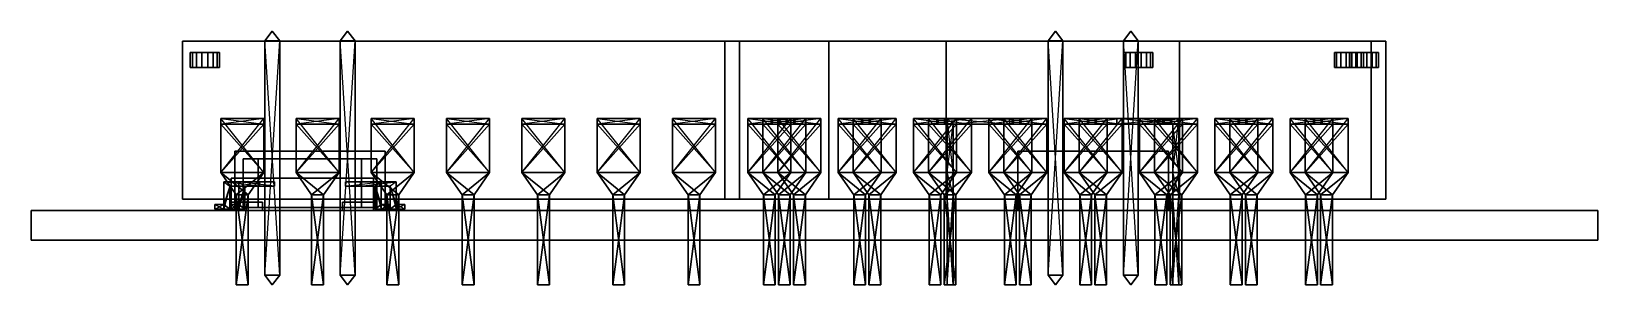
# Model space of a CAD drawing. Extents: x -2.5 to 50.3, y -2 to 6.5.
import ezdxf

# ---------------------------------------------------------------- set-up
doc = ezdxf.new("R2010")
doc.units = 0
doc.layers.add('UB3D', color=1, linetype='CONTINUOUS')

msp = doc.modelspace()

# ---------------------------------------------------------------- linework, layer by layer
at = {"layer": 'UB3D', "color": 254}
for points in [[(5.338, 6.233333, -44.446), (5.838, 6.233333, -44.446), (5.588, 6.55, -44.196)], [(5.838, 6.233333, -43.946), (5.338, 6.233333, -43.946), (5.588, 6.55, -44.196)], [(5.338, 6.233333, -43.946), (5.338, 6.233333, -44.446), (5.588, 6.55, -44.196)], [(5.338, 6.233333, -41.906), (5.838, 6.233333, -41.906), (5.588, 6.55, -41.656)], [(5.838, 6.233333, -41.406), (5.338, 6.233333, -41.406), (5.588, 6.55, -41.656)], [(5.338, 6.233333, -41.406), (5.338, 6.233333, -41.906), (5.588, 6.55, -41.656)], [(5.838, 6.233333, -44.446), (5.838, 6.233333, -43.946), (5.588, 6.55, -44.196)], [(5.838, 6.233333, -41.906), (5.838, 6.233333, -41.406), (5.588, 6.55, -41.656)], [(7.878, 6.233333, -41.906), (8.378, 6.233333, -41.906), (8.128, 6.55, -41.656)], [(8.378, 6.233333, -41.406), (7.878, 6.233333, -41.406), (8.128, 6.55, -41.656)], [(7.878, 6.233333, -41.406), (7.878, 6.233333, -41.906), (8.128, 6.55, -41.656)], [(7.878, 6.233333, -44.446), (8.378, 6.233333, -44.446), (8.128, 6.55, -44.196)], [(8.378, 6.233333, -43.946), (7.878, 6.233333, -43.946), (8.128, 6.55, -44.196)], [(7.878, 6.233333, -43.946), (7.878, 6.233333, -44.446), (8.128, 6.55, -44.196)], [(8.378, 6.233333, -41.906), (8.378, 6.233333, -41.406), (8.128, 6.55, -41.656)], [(8.378, 6.233333, -44.446), (8.378, 6.233333, -43.946), (8.128, 6.55, -44.196)], [(32.254, 6.233333, -57.154), (31.754, 6.233333, -57.154), (32.004, 6.55, -57.404)], [(31.754, 6.233333, -57.654), (32.254, 6.233333, -57.654), (32.004, 6.55, -57.404)], [(31.754, 6.233333, -57.154), (31.754, 6.233333, -57.654), (32.004, 6.55, -57.404)], [(32.254, 6.233333, -57.654), (32.254, 6.233333, -57.154), (32.004, 6.55, -57.404)], [(34.794, 6.233333, -57.154), (34.294, 6.233333, -57.154), (34.544, 6.55, -57.404)], [(34.294, 6.233333, -57.654), (34.794, 6.233333, -57.654), (34.544, 6.55, -57.404)], [(34.294, 6.233333, -57.154), (34.294, 6.233333, -57.654), (34.544, 6.55, -57.404)], [(34.794, 6.233333, -57.654), (34.794, 6.233333, -57.154), (34.544, 6.55, -57.404)], [(5.338, -1.683333, -44.446), (5.838, -1.683333, -44.446), (5.338, 6.233333, -44.446)], [(5.838, -1.683333, -44.446), (5.338, 6.233333, -44.446), (5.838, 6.233333, -44.446)], [(5.838, -1.683333, -43.946), (5.338, -1.683333, -43.946), (5.838, 6.233333, -43.946)], [(5.338, -1.683333, -43.946), (5.838, 6.233333, -43.946), (5.338, 6.233333, -43.946)], [(5.338, -1.683333, -43.946), (5.338, -1.683333, -44.446), (5.338, 6.233333, -43.946)], [(5.338, -1.683333, -44.446), (5.338, 6.233333, -43.946), (5.338, 6.233333, -44.446)], [(5.338, -1.683333, -41.906), (5.838, -1.683333, -41.906), (5.338, 6.233333, -41.906)], [(5.838, -1.683333, -41.906), (5.338, 6.233333, -41.906), (5.838, 6.233333, -41.906)], [(5.838, -1.683333, -41.406), (5.338, -1.683333, -41.406), (5.838, 6.233333, -41.406)], [(5.338, -1.683333, -41.406), (5.838, 6.233333, -41.406), (5.338, 6.233333, -41.406)], [(5.338, -1.683333, -41.406), (5.338, -1.683333, -41.906), (5.338, 6.233333, -41.406)], [(5.338, -1.683333, -41.906), (5.338, 6.233333, -41.406), (5.338, 6.233333, -41.906)], [(5.838, -1.683333, -44.446), (5.838, -1.683333, -43.946), (5.838, 6.233333, -44.446)], [(5.838, -1.683333, -43.946), (5.838, 6.233333, -44.446), (5.838, 6.233333, -43.946)], [(5.838, -1.683333, -41.906), (5.838, -1.683333, -41.406), (5.838, 6.233333, -41.906)], [(5.838, -1.683333, -41.406), (5.838, 6.233333, -41.906), (5.838, 6.233333, -41.406)], [(7.878, -1.683333, -41.906), (8.378, -1.683333, -41.906), (7.878, 6.233333, -41.906)], [(8.378, -1.683333, -41.906), (7.878, 6.233333, -41.906), (8.378, 6.233333, -41.906)], [(8.378, -1.683333, -41.406), (7.878, -1.683333, -41.406), (8.378, 6.233333, -41.406)], [(7.878, -1.683333, -41.406), (8.378, 6.233333, -41.406), (7.878, 6.233333, -41.406)], [(7.878, -1.683333, -41.406), (7.878, -1.683333, -41.906), (7.878, 6.233333, -41.406)], [(7.878, -1.683333, -41.906), (7.878, 6.233333, -41.406), (7.878, 6.233333, -41.906)], [(7.878, -1.683333, -44.446), (8.378, -1.683333, -44.446), (7.878, 6.233333, -44.446)], [(8.378, -1.683333, -44.446), (7.878, 6.233333, -44.446), (8.378, 6.233333, -44.446)], [(8.378, -1.683333, -43.946), (7.878, -1.683333, -43.946), (8.378, 6.233333, -43.946)], [(7.878, -1.683333, -43.946), (8.378, 6.233333, -43.946), (7.878, 6.233333, -43.946)], [(7.878, -1.683333, -43.946), (7.878, -1.683333, -44.446), (7.878, 6.233333, -43.946)], [(7.878, -1.683333, -44.446), (7.878, 6.233333, -43.946), (7.878, 6.233333, -44.446)], [(8.378, -1.683333, -41.906), (8.378, -1.683333, -41.406), (8.378, 6.233333, -41.906)], [(8.378, -1.683333, -41.406), (8.378, 6.233333, -41.906), (8.378, 6.233333, -41.406)], [(8.378, -1.683333, -44.446), (8.378, -1.683333, -43.946), (8.378, 6.233333, -44.446)], [(8.378, -1.683333, -43.946), (8.378, 6.233333, -44.446), (8.378, 6.233333, -43.946)], [(32.254, -1.683333, -57.154), (31.754, -1.683333, -57.154), (32.254, 6.233333, -57.154)], [(31.754, -1.683333, -57.154), (32.254, 6.233333, -57.154), (31.754, 6.233333, -57.154)], [(31.754, -1.683333, -57.654), (32.254, -1.683333, -57.654), (31.754, 6.233333, -57.654)], [(32.254, -1.683333, -57.654), (31.754, 6.233333, -57.654), (32.254, 6.233333, -57.654)], [(31.754, -1.683333, -57.154), (31.754, -1.683333, -57.654), (31.754, 6.233333, -57.154)], [(31.754, -1.683333, -57.654), (31.754, 6.233333, -57.154), (31.754, 6.233333, -57.654)], [(32.254, -1.683333, -57.654), (32.254, -1.683333, -57.154), (32.254, 6.233333, -57.654)], [(32.254, -1.683333, -57.154), (32.254, 6.233333, -57.654), (32.254, 6.233333, -57.154)], [(34.794, -1.683333, -57.154), (34.294, -1.683333, -57.154), (34.794, 6.233333, -57.154)], [(34.294, -1.683333, -57.154), (34.794, 6.233333, -57.154), (34.294, 6.233333, -57.154)], [(34.294, -1.683333, -57.654), (34.794, -1.683333, -57.654), (34.294, 6.233333, -57.654)], [(34.794, -1.683333, -57.654), (34.294, 6.233333, -57.654), (34.794, 6.233333, -57.654)], [(34.294, -1.683333, -57.154), (34.294, -1.683333, -57.654), (34.294, 6.233333, -57.154)], [(34.294, -1.683333, -57.654), (34.294, 6.233333, -57.154), (34.294, 6.233333, -57.654)], [(34.794, -1.683333, -57.654), (34.794, -1.683333, -57.154), (34.794, 6.233333, -57.654)], [(34.794, -1.683333, -57.154), (34.794, 6.233333, -57.654), (34.794, 6.233333, -57.154)], [(3.847, 1.783375, -51.716), (5.297, 1.783375, -51.716), (3.847, 3.605, -51.716)], [(5.297, 1.783375, -51.716), (3.847, 3.605, -51.716), (5.297, 3.605, -51.716)], [(3.847, 3.605, -51.716), (5.297, 3.605, -51.716), (3.847, 3.605, -53.816)], [(5.297, 3.605, -51.716), (3.847, 3.605, -53.816), (5.297, 3.605, -53.816)], [(3.847, 3.605, -53.816), (5.297, 3.605, -53.816), (3.847, 3.418166, -53.816)], [(5.297, 3.605, -53.816), (3.847, 3.418166, -53.816), (5.297, 3.418166, -53.816)], [(3.847, 1.783375, -51.716), (3.847, 3.418166, -51.916), (3.847, 3.605, -51.716)], [(3.847, 3.418166, -51.916), (3.847, 3.605, -51.716), (3.847, 3.418166, -53.816)], [(3.847, 3.605, -51.716), (3.847, 3.418166, -53.816), (3.847, 3.605, -53.816)], [(5.297, 1.783375, -59.536), (3.847, 1.783375, -59.536), (5.297, 3.605, -59.536)], [(3.847, 1.783375, -59.536), (5.297, 3.605, -59.536), (3.847, 3.605, -59.536)], [(5.297, 3.605, -59.536), (3.847, 3.605, -59.536), (5.297, 3.605, -57.436)], [(3.847, 3.605, -59.536), (5.297, 3.605, -57.436), (3.847, 3.605, -57.436)], [(5.297, 3.605, -57.436), (3.847, 3.605, -57.436), (5.297, 3.418166, -57.436)], [(3.847, 3.605, -57.436), (5.297, 3.418166, -57.436), (3.847, 3.418166, -57.436)], [(3.847, 1.783375, -59.536), (3.847, 1.783375, -59.336), (3.847, 3.605, -59.536)], [(3.847, 1.783375, -59.336), (3.847, 3.605, -59.536), (3.847, 3.418166, -59.336)], [(3.847, 3.605, -59.536), (3.847, 3.418166, -59.336), (3.847, 3.605, -57.436)], [(3.847, 3.418166, -59.336), (3.847, 3.605, -57.436), (3.847, 3.418166, -57.436)], [(3.847, 3.418166, -53.816), (5.297, 3.418166, -53.816), (3.847, 3.418166, -51.916)], [(5.297, 3.418166, -53.816), (3.847, 3.418166, -51.916), (5.297, 3.418166, -51.916)], [(3.847, 3.418166, -51.916), (5.297, 3.418166, -51.916), (3.847, 1.783375, -51.916)], [(5.297, 3.418166, -51.916), (3.847, 1.783375, -51.916), (5.297, 1.783375, -51.916)], [(3.847, 1.783375, -51.916), (3.847, 1.783375, -51.716), (3.847, 3.418166, -51.916)], [(5.297, 3.418166, -57.436), (3.847, 3.418166, -57.436), (5.297, 3.418166, -59.336)], [(3.847, 3.418166, -57.436), (5.297, 3.418166, -59.336), (3.847, 3.418166, -59.336)], [(5.297, 3.418166, -59.336), (3.847, 3.418166, -59.336), (5.297, 1.783375, -59.336)], [(3.847, 3.418166, -59.336), (5.297, 1.783375, -59.336), (3.847, 1.783375, -59.336)], [(5.297, 1.783375, -51.716), (5.297, 1.783375, -51.916), (5.297, 3.605, -51.716)], [(5.297, 1.783375, -51.916), (5.297, 3.605, -51.716), (5.297, 3.418166, -51.916)], [(5.297, 3.605, -51.716), (5.297, 3.418166, -51.916), (5.297, 3.605, -53.816)], [(5.297, 3.418166, -51.916), (5.297, 3.605, -53.816), (5.297, 3.418166, -53.816)], [(5.297, 1.783375, -59.536), (5.297, 3.418166, -59.336), (5.297, 3.605, -59.536)], [(5.297, 3.418166, -59.336), (5.297, 3.605, -59.536), (5.297, 3.418166, -57.436)], [(5.297, 3.605, -59.536), (5.297, 3.418166, -57.436), (5.297, 3.605, -57.436)], [(5.297, 1.783375, -59.336), (5.297, 1.783375, -59.536), (5.297, 3.418166, -59.336)], [(6.387, 1.783375, -51.716), (7.837, 1.783375, -51.716), (6.387, 3.605, -51.716)], [(7.837, 1.783375, -51.716), (6.387, 3.605, -51.716), (7.837, 3.605, -51.716)], [(6.387, 3.605, -51.716), (7.837, 3.605, -51.716), (6.387, 3.605, -53.816)], [(7.837, 3.605, -51.716), (6.387, 3.605, -53.816), (7.837, 3.605, -53.816)], [(6.387, 3.605, -53.816), (7.837, 3.605, -53.816), (6.387, 3.418166, -53.816)], [(7.837, 3.605, -53.816), (6.387, 3.418166, -53.816), (7.837, 3.418166, -53.816)], [(6.387, 1.783375, -51.716), (6.387, 3.418166, -51.916), (6.387, 3.605, -51.716)], [(6.387, 3.418166, -51.916), (6.387, 3.605, -51.716), (6.387, 3.418166, -53.816)], [(6.387, 3.605, -51.716), (6.387, 3.418166, -53.816), (6.387, 3.605, -53.816)], [(7.837, 1.783375, -59.536), (6.387, 1.783375, -59.536), (7.837, 3.605, -59.536)], [(6.387, 1.783375, -59.536), (7.837, 3.605, -59.536), (6.387, 3.605, -59.536)], [(7.837, 3.605, -59.536), (6.387, 3.605, -59.536), (7.837, 3.605, -57.436)], [(6.387, 3.605, -59.536), (7.837, 3.605, -57.436), (6.387, 3.605, -57.436)], [(7.837, 3.605, -57.436), (6.387, 3.605, -57.436), (7.837, 3.418166, -57.436)], [(6.387, 3.605, -57.436), (7.837, 3.418166, -57.436), (6.387, 3.418166, -57.436)], [(6.387, 1.783375, -59.536), (6.387, 1.783375, -59.336), (6.387, 3.605, -59.536)], [(6.387, 1.783375, -59.336), (6.387, 3.605, -59.536), (6.387, 3.418166, -59.336)], [(6.387, 3.605, -59.536), (6.387, 3.418166, -59.336), (6.387, 3.605, -57.436)], [(6.387, 3.418166, -59.336), (6.387, 3.605, -57.436), (6.387, 3.418166, -57.436)], [(6.387, 3.418166, -53.816), (7.837, 3.418166, -53.816), (6.387, 3.418166, -51.916)], [(7.837, 3.418166, -53.816), (6.387, 3.418166, -51.916), (7.837, 3.418166, -51.916)], [(6.387, 3.418166, -51.916), (7.837, 3.418166, -51.916), (6.387, 1.783375, -51.916)], [(7.837, 3.418166, -51.916), (6.387, 1.783375, -51.916), (7.837, 1.783375, -51.916)], [(6.387, 1.783375, -51.916), (6.387, 1.783375, -51.716), (6.387, 3.418166, -51.916)], [(7.837, 3.418166, -57.436), (6.387, 3.418166, -57.436), (7.837, 3.418166, -59.336)], [(6.387, 3.418166, -57.436), (7.837, 3.418166, -59.336), (6.387, 3.418166, -59.336)], [(7.837, 3.418166, -59.336), (6.387, 3.418166, -59.336), (7.837, 1.783375, -59.336)], [(6.387, 3.418166, -59.336), (7.837, 1.783375, -59.336), (6.387, 1.783375, -59.336)], [(7.837, 1.783375, -51.716), (7.837, 1.783375, -51.916), (7.837, 3.605, -51.716)], [(7.837, 1.783375, -51.916), (7.837, 3.605, -51.716), (7.837, 3.418166, -51.916)], [(7.837, 3.605, -51.716), (7.837, 3.418166, -51.916), (7.837, 3.605, -53.816)], [(7.837, 3.418166, -51.916), (7.837, 3.605, -53.816), (7.837, 3.418166, -53.816)], [(7.837, 1.783375, -59.536), (7.837, 3.418166, -59.336), (7.837, 3.605, -59.536)], [(7.837, 3.418166, -59.336), (7.837, 3.605, -59.536), (7.837, 3.418166, -57.436)], [(7.837, 3.605, -59.536), (7.837, 3.418166, -57.436), (7.837, 3.605, -57.436)], [(7.837, 1.783375, -59.336), (7.837, 1.783375, -59.536), (7.837, 3.418166, -59.336)], [(8.927, 1.783375, -51.716), (10.377, 1.783375, -51.716), (8.927, 3.605, -51.716)], [(10.377, 1.783375, -51.716), (8.927, 3.605, -51.716), (10.377, 3.605, -51.716)], [(8.927, 3.605, -51.716), (10.377, 3.605, -51.716), (8.927, 3.605, -53.816)], [(10.377, 3.605, -51.716), (8.927, 3.605, -53.816), (10.377, 3.605, -53.816)], [(8.927, 3.605, -53.816), (10.377, 3.605, -53.816), (8.927, 3.418166, -53.816)], [(10.377, 3.605, -53.816), (8.927, 3.418166, -53.816), (10.377, 3.418166, -53.816)], [(8.927, 1.783375, -51.716), (8.927, 3.418166, -51.916), (8.927, 3.605, -51.716)], [(8.927, 3.418166, -51.916), (8.927, 3.605, -51.716), (8.927, 3.418166, -53.816)], [(8.927, 3.605, -51.716), (8.927, 3.418166, -53.816), (8.927, 3.605, -53.816)], [(10.377, 1.783375, -59.536), (8.927, 1.783375, -59.536), (10.377, 3.605, -59.536)], [(8.927, 1.783375, -59.536), (10.377, 3.605, -59.536), (8.927, 3.605, -59.536)], [(10.377, 3.605, -59.536), (8.927, 3.605, -59.536), (10.377, 3.605, -57.436)], [(8.927, 3.605, -59.536), (10.377, 3.605, -57.436), (8.927, 3.605, -57.436)], [(10.377, 3.605, -57.436), (8.927, 3.605, -57.436), (10.377, 3.418166, -57.436)], [(8.927, 3.605, -57.436), (10.377, 3.418166, -57.436), (8.927, 3.418166, -57.436)], [(8.927, 1.783375, -59.536), (8.927, 1.783375, -59.336), (8.927, 3.605, -59.536)], [(8.927, 1.783375, -59.336), (8.927, 3.605, -59.536), (8.927, 3.418166, -59.336)], [(8.927, 3.605, -59.536), (8.927, 3.418166, -59.336), (8.927, 3.605, -57.436)], [(8.927, 3.418166, -59.336), (8.927, 3.605, -57.436), (8.927, 3.418166, -57.436)], [(8.927, 3.418166, -53.816), (10.377, 3.418166, -53.816), (8.927, 3.418166, -51.916)], [(10.377, 3.418166, -53.816), (8.927, 3.418166, -51.916), (10.377, 3.418166, -51.916)], [(8.927, 3.418166, -51.916), (10.377, 3.418166, -51.916), (8.927, 1.783375, -51.916)], [(10.377, 3.418166, -51.916), (8.927, 1.783375, -51.916), (10.377, 1.783375, -51.916)], [(8.927, 1.783375, -51.916), (8.927, 1.783375, -51.716), (8.927, 3.418166, -51.916)], [(10.377, 3.418166, -57.436), (8.927, 3.418166, -57.436), (10.377, 3.418166, -59.336)], [(8.927, 3.418166, -57.436), (10.377, 3.418166, -59.336), (8.927, 3.418166, -59.336)], [(10.377, 3.418166, -59.336), (8.927, 3.418166, -59.336), (10.377, 1.783375, -59.336)], [(8.927, 3.418166, -59.336), (10.377, 1.783375, -59.336), (8.927, 1.783375, -59.336)], [(10.377, 1.783375, -51.716), (10.377, 1.783375, -51.916), (10.377, 3.605, -51.716)], [(10.377, 1.783375, -51.916), (10.377, 3.605, -51.716), (10.377, 3.418166, -51.916)], [(10.377, 3.605, -51.716), (10.377, 3.418166, -51.916), (10.377, 3.605, -53.816)], [(10.377, 3.418166, -51.916), (10.377, 3.605, -53.816), (10.377, 3.418166, -53.816)], [(10.377, 1.783375, -59.536), (10.377, 3.418166, -59.336), (10.377, 3.605, -59.536)], [(10.377, 3.418166, -59.336), (10.377, 3.605, -59.536), (10.377, 3.418166, -57.436)], [(10.377, 3.605, -59.536), (10.377, 3.418166, -57.436), (10.377, 3.605, -57.436)], [(10.377, 1.783375, -59.336), (10.377, 1.783375, -59.536), (10.377, 3.418166, -59.336)], [(11.467, 1.783375, -51.716), (12.917, 1.783375, -51.716), (11.467, 3.605, -51.716)], [(12.917, 1.783375, -51.716), (11.467, 3.605, -51.716), (12.917, 3.605, -51.716)], [(11.467, 3.605, -51.716), (12.917, 3.605, -51.716), (11.467, 3.605, -53.816)], [(12.917, 3.605, -51.716), (11.467, 3.605, -53.816), (12.917, 3.605, -53.816)], [(11.467, 3.605, -53.816), (12.917, 3.605, -53.816), (11.467, 3.418166, -53.816)], [(12.917, 3.605, -53.816), (11.467, 3.418166, -53.816), (12.917, 3.418166, -53.816)], [(11.467, 1.783375, -51.716), (11.467, 3.418166, -51.916), (11.467, 3.605, -51.716)], [(11.467, 3.418166, -51.916), (11.467, 3.605, -51.716), (11.467, 3.418166, -53.816)], [(11.467, 3.605, -51.716), (11.467, 3.418166, -53.816), (11.467, 3.605, -53.816)], [(12.917, 1.783375, -59.536), (11.467, 1.783375, -59.536), (12.917, 3.605, -59.536)], [(11.467, 1.783375, -59.536), (12.917, 3.605, -59.536), (11.467, 3.605, -59.536)], [(12.917, 3.605, -59.536), (11.467, 3.605, -59.536), (12.917, 3.605, -57.436)], [(11.467, 3.605, -59.536), (12.917, 3.605, -57.436), (11.467, 3.605, -57.436)], [(12.917, 3.605, -57.436), (11.467, 3.605, -57.436), (12.917, 3.418166, -57.436)], [(11.467, 3.605, -57.436), (12.917, 3.418166, -57.436), (11.467, 3.418166, -57.436)], [(11.467, 1.783375, -59.536), (11.467, 1.783375, -59.336), (11.467, 3.605, -59.536)], [(11.467, 1.783375, -59.336), (11.467, 3.605, -59.536), (11.467, 3.418166, -59.336)], [(11.467, 3.605, -59.536), (11.467, 3.418166, -59.336), (11.467, 3.605, -57.436)], [(11.467, 3.418166, -59.336), (11.467, 3.605, -57.436), (11.467, 3.418166, -57.436)], [(11.467, 3.418166, -53.816), (12.917, 3.418166, -53.816), (11.467, 3.418166, -51.916)], [(12.917, 3.418166, -53.816), (11.467, 3.418166, -51.916), (12.917, 3.418166, -51.916)], [(11.467, 3.418166, -51.916), (12.917, 3.418166, -51.916), (11.467, 1.783375, -51.916)], [(12.917, 3.418166, -51.916), (11.467, 1.783375, -51.916), (12.917, 1.783375, -51.916)], [(11.467, 1.783375, -51.916), (11.467, 1.783375, -51.716), (11.467, 3.418166, -51.916)], [(12.917, 3.418166, -57.436), (11.467, 3.418166, -57.436), (12.917, 3.418166, -59.336)], [(11.467, 3.418166, -57.436), (12.917, 3.418166, -59.336), (11.467, 3.418166, -59.336)], [(12.917, 3.418166, -59.336), (11.467, 3.418166, -59.336), (12.917, 1.783375, -59.336)], [(11.467, 3.418166, -59.336), (12.917, 1.783375, -59.336), (11.467, 1.783375, -59.336)], [(12.917, 1.783375, -51.716), (12.917, 1.783375, -51.916), (12.917, 3.605, -51.716)], [(12.917, 1.783375, -51.916), (12.917, 3.605, -51.716), (12.917, 3.418166, -51.916)], [(12.917, 3.605, -51.716), (12.917, 3.418166, -51.916), (12.917, 3.605, -53.816)], [(12.917, 3.418166, -51.916), (12.917, 3.605, -53.816), (12.917, 3.418166, -53.816)], [(12.917, 1.783375, -59.536), (12.917, 3.418166, -59.336), (12.917, 3.605, -59.536)], [(12.917, 3.418166, -59.336), (12.917, 3.605, -59.536), (12.917, 3.418166, -57.436)], [(12.917, 3.605, -59.536), (12.917, 3.418166, -57.436), (12.917, 3.605, -57.436)], [(12.917, 1.783375, -59.336), (12.917, 1.783375, -59.536), (12.917, 3.418166, -59.336)], [(14.007, 1.783375, -51.716), (15.457, 1.783375, -51.716), (14.007, 3.605, -51.716)], [(15.457, 1.783375, -51.716), (14.007, 3.605, -51.716), (15.457, 3.605, -51.716)], [(14.007, 3.605, -51.716), (15.457, 3.605, -51.716), (14.007, 3.605, -53.816)], [(15.457, 3.605, -51.716), (14.007, 3.605, -53.816), (15.457, 3.605, -53.816)], [(14.007, 3.605, -53.816), (15.457, 3.605, -53.816), (14.007, 3.418166, -53.816)], [(15.457, 3.605, -53.816), (14.007, 3.418166, -53.816), (15.457, 3.418166, -53.816)], [(14.007, 1.783375, -51.716), (14.007, 3.418166, -51.916), (14.007, 3.605, -51.716)], [(14.007, 3.418166, -51.916), (14.007, 3.605, -51.716), (14.007, 3.418166, -53.816)], [(14.007, 3.605, -51.716), (14.007, 3.418166, -53.816), (14.007, 3.605, -53.816)], [(15.457, 1.783375, -59.536), (14.007, 1.783375, -59.536), (15.457, 3.605, -59.536)], [(14.007, 1.783375, -59.536), (15.457, 3.605, -59.536), (14.007, 3.605, -59.536)], [(15.457, 3.605, -59.536), (14.007, 3.605, -59.536), (15.457, 3.605, -57.436)], [(14.007, 3.605, -59.536), (15.457, 3.605, -57.436), (14.007, 3.605, -57.436)], [(15.457, 3.605, -57.436), (14.007, 3.605, -57.436), (15.457, 3.418166, -57.436)], [(14.007, 3.605, -57.436), (15.457, 3.418166, -57.436), (14.007, 3.418166, -57.436)], [(14.007, 1.783375, -59.536), (14.007, 1.783375, -59.336), (14.007, 3.605, -59.536)], [(14.007, 1.783375, -59.336), (14.007, 3.605, -59.536), (14.007, 3.418166, -59.336)], [(14.007, 3.605, -59.536), (14.007, 3.418166, -59.336), (14.007, 3.605, -57.436)], [(14.007, 3.418166, -59.336), (14.007, 3.605, -57.436), (14.007, 3.418166, -57.436)], [(14.007, 3.418166, -53.816), (15.457, 3.418166, -53.816), (14.007, 3.418166, -51.916)], [(15.457, 3.418166, -53.816), (14.007, 3.418166, -51.916), (15.457, 3.418166, -51.916)], [(14.007, 3.418166, -51.916), (15.457, 3.418166, -51.916), (14.007, 1.783375, -51.916)], [(15.457, 3.418166, -51.916), (14.007, 1.783375, -51.916), (15.457, 1.783375, -51.916)], [(14.007, 1.783375, -51.916), (14.007, 1.783375, -51.716), (14.007, 3.418166, -51.916)], [(15.457, 3.418166, -57.436), (14.007, 3.418166, -57.436), (15.457, 3.418166, -59.336)], [(14.007, 3.418166, -57.436), (15.457, 3.418166, -59.336), (14.007, 3.418166, -59.336)], [(15.457, 3.418166, -59.336), (14.007, 3.418166, -59.336), (15.457, 1.783375, -59.336)], [(14.007, 3.418166, -59.336), (15.457, 1.783375, -59.336), (14.007, 1.783375, -59.336)], [(15.457, 1.783375, -51.716), (15.457, 1.783375, -51.916), (15.457, 3.605, -51.716)], [(15.457, 1.783375, -51.916), (15.457, 3.605, -51.716), (15.457, 3.418166, -51.916)], [(15.457, 3.605, -51.716), (15.457, 3.418166, -51.916), (15.457, 3.605, -53.816)], [(15.457, 3.418166, -51.916), (15.457, 3.605, -53.816), (15.457, 3.418166, -53.816)], [(15.457, 1.783375, -59.536), (15.457, 3.418166, -59.336), (15.457, 3.605, -59.536)], [(15.457, 3.418166, -59.336), (15.457, 3.605, -59.536), (15.457, 3.418166, -57.436)], [(15.457, 3.605, -59.536), (15.457, 3.418166, -57.436), (15.457, 3.605, -57.436)], [(15.457, 1.783375, -59.336), (15.457, 1.783375, -59.536), (15.457, 3.418166, -59.336)], [(16.547, 1.783375, -51.716), (17.997, 1.783375, -51.716), (16.547, 3.605, -51.716)], [(17.997, 1.783375, -51.716), (16.547, 3.605, -51.716), (17.997, 3.605, -51.716)], [(16.547, 3.605, -51.716), (17.997, 3.605, -51.716), (16.547, 3.605, -53.816)], [(17.997, 3.605, -51.716), (16.547, 3.605, -53.816), (17.997, 3.605, -53.816)], [(16.547, 3.605, -53.816), (17.997, 3.605, -53.816), (16.547, 3.418166, -53.816)], [(17.997, 3.605, -53.816), (16.547, 3.418166, -53.816), (17.997, 3.418166, -53.816)], [(16.547, 1.783375, -51.716), (16.547, 3.418166, -51.916), (16.547, 3.605, -51.716)], [(16.547, 3.418166, -51.916), (16.547, 3.605, -51.716), (16.547, 3.418166, -53.816)], [(16.547, 3.605, -51.716), (16.547, 3.418166, -53.816), (16.547, 3.605, -53.816)], [(17.997, 1.783375, -59.536), (16.547, 1.783375, -59.536), (17.997, 3.605, -59.536)], [(16.547, 1.783375, -59.536), (17.997, 3.605, -59.536), (16.547, 3.605, -59.536)], [(17.997, 3.605, -59.536), (16.547, 3.605, -59.536), (17.997, 3.605, -57.436)], [(16.547, 3.605, -59.536), (17.997, 3.605, -57.436), (16.547, 3.605, -57.436)], [(17.997, 3.605, -57.436), (16.547, 3.605, -57.436), (17.997, 3.418166, -57.436)], [(16.547, 3.605, -57.436), (17.997, 3.418166, -57.436), (16.547, 3.418166, -57.436)], [(16.547, 1.783375, -59.536), (16.547, 1.783375, -59.336), (16.547, 3.605, -59.536)], [(16.547, 1.783375, -59.336), (16.547, 3.605, -59.536), (16.547, 3.418166, -59.336)], [(16.547, 3.605, -59.536), (16.547, 3.418166, -59.336), (16.547, 3.605, -57.436)], [(16.547, 3.418166, -59.336), (16.547, 3.605, -57.436), (16.547, 3.418166, -57.436)], [(16.547, 3.418166, -53.816), (17.997, 3.418166, -53.816), (16.547, 3.418166, -51.916)], [(17.997, 3.418166, -53.816), (16.547, 3.418166, -51.916), (17.997, 3.418166, -51.916)], [(16.547, 3.418166, -51.916), (17.997, 3.418166, -51.916), (16.547, 1.783375, -51.916)], [(17.997, 3.418166, -51.916), (16.547, 1.783375, -51.916), (17.997, 1.783375, -51.916)], [(16.547, 1.783375, -51.916), (16.547, 1.783375, -51.716), (16.547, 3.418166, -51.916)], [(17.997, 3.418166, -57.436), (16.547, 3.418166, -57.436), (17.997, 3.418166, -59.336)], [(16.547, 3.418166, -57.436), (17.997, 3.418166, -59.336), (16.547, 3.418166, -59.336)], [(17.997, 3.418166, -59.336), (16.547, 3.418166, -59.336), (17.997, 1.783375, -59.336)], [(16.547, 3.418166, -59.336), (17.997, 1.783375, -59.336), (16.547, 1.783375, -59.336)], [(17.997, 1.783375, -51.716), (17.997, 1.783375, -51.916), (17.997, 3.605, -51.716)], [(17.997, 1.783375, -51.916), (17.997, 3.605, -51.716), (17.997, 3.418166, -51.916)], [(17.997, 3.605, -51.716), (17.997, 3.418166, -51.916), (17.997, 3.605, -53.816)], [(17.997, 3.418166, -51.916), (17.997, 3.605, -53.816), (17.997, 3.418166, -53.816)], [(17.997, 1.783375, -59.536), (17.997, 3.418166, -59.336), (17.997, 3.605, -59.536)], [(17.997, 3.418166, -59.336), (17.997, 3.605, -59.536), (17.997, 3.418166, -57.436)], [(17.997, 3.605, -59.536), (17.997, 3.418166, -57.436), (17.997, 3.605, -57.436)], [(17.997, 1.783375, -59.336), (17.997, 1.783375, -59.536), (17.997, 3.418166, -59.336)], [(19.087, 1.783375, -51.716), (20.537, 1.783375, -51.716), (19.087, 3.605, -51.716)], [(20.537, 1.783375, -51.716), (19.087, 3.605, -51.716), (20.537, 3.605, -51.716)], [(19.087, 3.605, -51.716), (20.537, 3.605, -51.716), (19.087, 3.605, -53.816)], [(20.537, 3.605, -51.716), (19.087, 3.605, -53.816), (20.537, 3.605, -53.816)], [(19.087, 3.605, -53.816), (20.537, 3.605, -53.816), (19.087, 3.418166, -53.816)], [(20.537, 3.605, -53.816), (19.087, 3.418166, -53.816), (20.537, 3.418166, -53.816)], [(19.087, 1.783375, -51.716), (19.087, 3.418166, -51.916), (19.087, 3.605, -51.716)], [(19.087, 3.418166, -51.916), (19.087, 3.605, -51.716), (19.087, 3.418166, -53.816)], [(19.087, 3.605, -51.716), (19.087, 3.418166, -53.816), (19.087, 3.605, -53.816)], [(20.537, 1.783375, -59.536), (19.087, 1.783375, -59.536), (20.537, 3.605, -59.536)], [(19.087, 1.783375, -59.536), (20.537, 3.605, -59.536), (19.087, 3.605, -59.536)], [(20.537, 3.605, -59.536), (19.087, 3.605, -59.536), (20.537, 3.605, -57.436)], [(19.087, 3.605, -59.536), (20.537, 3.605, -57.436), (19.087, 3.605, -57.436)], [(20.537, 3.605, -57.436), (19.087, 3.605, -57.436), (20.537, 3.418166, -57.436)], [(19.087, 3.605, -57.436), (20.537, 3.418166, -57.436), (19.087, 3.418166, -57.436)], [(19.087, 1.783375, -59.536), (19.087, 1.783375, -59.336), (19.087, 3.605, -59.536)], [(19.087, 1.783375, -59.336), (19.087, 3.605, -59.536), (19.087, 3.418166, -59.336)], [(19.087, 3.605, -59.536), (19.087, 3.418166, -59.336), (19.087, 3.605, -57.436)], [(19.087, 3.418166, -59.336), (19.087, 3.605, -57.436), (19.087, 3.418166, -57.436)], [(19.087, 3.418166, -53.816), (20.537, 3.418166, -53.816), (19.087, 3.418166, -51.916)], [(20.537, 3.418166, -53.816), (19.087, 3.418166, -51.916), (20.537, 3.418166, -51.916)], [(19.087, 3.418166, -51.916), (20.537, 3.418166, -51.916), (19.087, 1.783375, -51.916)], [(20.537, 3.418166, -51.916), (19.087, 1.783375, -51.916), (20.537, 1.783375, -51.916)], [(19.087, 1.783375, -51.916), (19.087, 1.783375, -51.716), (19.087, 3.418166, -51.916)], [(20.537, 3.418166, -57.436), (19.087, 3.418166, -57.436), (20.537, 3.418166, -59.336)], [(19.087, 3.418166, -57.436), (20.537, 3.418166, -59.336), (19.087, 3.418166, -59.336)], [(20.537, 3.418166, -59.336), (19.087, 3.418166, -59.336), (20.537, 1.783375, -59.336)], [(19.087, 3.418166, -59.336), (20.537, 1.783375, -59.336), (19.087, 1.783375, -59.336)], [(20.537, 1.783375, -51.716), (20.537, 1.783375, -51.916), (20.537, 3.605, -51.716)], [(20.537, 1.783375, -51.916), (20.537, 3.605, -51.716), (20.537, 3.418166, -51.916)], [(20.537, 3.605, -51.716), (20.537, 3.418166, -51.916), (20.537, 3.605, -53.816)], [(20.537, 3.418166, -51.916), (20.537, 3.605, -53.816), (20.537, 3.418166, -53.816)], [(20.537, 1.783375, -59.536), (20.537, 3.418166, -59.336), (20.537, 3.605, -59.536)], [(20.537, 3.418166, -59.336), (20.537, 3.605, -59.536), (20.537, 3.418166, -57.436)], [(20.537, 3.605, -59.536), (20.537, 3.418166, -57.436), (20.537, 3.605, -57.436)], [(20.537, 1.783375, -59.336), (20.537, 1.783375, -59.536), (20.537, 3.418166, -59.336)], [(21.627, 1.783375, -51.716), (23.077, 1.783375, -51.716), (21.627, 3.605, -51.716)], [(23.077, 1.783375, -51.716), (21.627, 3.605, -51.716), (23.077, 3.605, -51.716)], [(21.627, 3.605, -51.716), (23.077, 3.605, -51.716), (21.627, 3.605, -53.816)], [(23.077, 3.605, -51.716), (21.627, 3.605, -53.816), (23.077, 3.605, -53.816)], [(21.627, 3.605, -53.816), (23.077, 3.605, -53.816), (21.627, 3.418166, -53.816)], [(23.077, 3.605, -53.816), (21.627, 3.418166, -53.816), (23.077, 3.418166, -53.816)], [(21.627, 1.783375, -51.716), (21.627, 3.418166, -51.916), (21.627, 3.605, -51.716)], [(21.627, 3.418166, -51.916), (21.627, 3.605, -51.716), (21.627, 3.418166, -53.816)], [(21.627, 3.605, -51.716), (21.627, 3.418166, -53.816), (21.627, 3.605, -53.816)], [(23.077, 1.783375, -59.536), (21.627, 1.783375, -59.536), (23.077, 3.605, -59.536)], [(21.627, 1.783375, -59.536), (23.077, 3.605, -59.536), (21.627, 3.605, -59.536)], [(23.077, 3.605, -59.536), (21.627, 3.605, -59.536), (23.077, 3.605, -57.436)], [(21.627, 3.605, -59.536), (23.077, 3.605, -57.436), (21.627, 3.605, -57.436)], [(23.077, 3.605, -57.436), (21.627, 3.605, -57.436), (23.077, 3.418166, -57.436)], [(21.627, 3.605, -57.436), (23.077, 3.418166, -57.436), (21.627, 3.418166, -57.436)], [(21.627, 1.783375, -59.536), (21.627, 1.783375, -59.336), (21.627, 3.605, -59.536)], [(21.627, 1.783375, -59.336), (21.627, 3.605, -59.536), (21.627, 3.418166, -59.336)], [(21.627, 3.605, -59.536), (21.627, 3.418166, -59.336), (21.627, 3.605, -57.436)], [(21.627, 3.418166, -59.336), (21.627, 3.605, -57.436), (21.627, 3.418166, -57.436)], [(21.627, 3.418166, -53.816), (23.077, 3.418166, -53.816), (21.627, 3.418166, -51.916)], [(23.077, 3.418166, -53.816), (21.627, 3.418166, -51.916), (23.077, 3.418166, -51.916)], [(21.627, 3.418166, -51.916), (23.077, 3.418166, -51.916), (21.627, 1.783375, -51.916)], [(23.077, 3.418166, -51.916), (21.627, 1.783375, -51.916), (23.077, 1.783375, -51.916)], [(21.627, 1.783375, -51.916), (21.627, 1.783375, -51.716), (21.627, 3.418166, -51.916)], [(23.077, 3.418166, -57.436), (21.627, 3.418166, -57.436), (23.077, 3.418166, -59.336)], [(21.627, 3.418166, -57.436), (23.077, 3.418166, -59.336), (21.627, 3.418166, -59.336)], [(23.077, 3.418166, -59.336), (21.627, 3.418166, -59.336), (23.077, 1.783375, -59.336)], [(21.627, 3.418166, -59.336), (23.077, 1.783375, -59.336), (21.627, 1.783375, -59.336)], [(22.135, 1.783375, -4.98), (23.585, 1.783375, -4.98), (22.135, 3.605, -4.98)], [(23.585, 1.783375, -4.98), (22.135, 3.605, -4.98), (23.585, 3.605, -4.98)], [(22.135, 3.605, -4.98), (23.585, 3.605, -4.98), (22.135, 3.605, -7.08)], [(23.585, 3.605, -4.98), (22.135, 3.605, -7.08), (23.585, 3.605, -7.08)], [(22.135, 3.605, -7.08), (23.585, 3.605, -7.08), (22.135, 3.418166, -7.08)], [(23.585, 3.605, -7.08), (22.135, 3.418166, -7.08), (23.585, 3.418166, -7.08)], [(22.135, 1.783375, -4.98), (22.135, 3.418166, -5.18), (22.135, 3.605, -4.98)], [(22.135, 3.418166, -5.18), (22.135, 3.605, -4.98), (22.135, 3.418166, -7.08)], [(22.135, 3.605, -4.98), (22.135, 3.418166, -7.08), (22.135, 3.605, -7.08)], [(23.585, 1.783375, -12.8), (22.135, 1.783375, -12.8), (23.585, 3.605, -12.8)], [(22.135, 1.783375, -12.8), (23.585, 3.605, -12.8), (22.135, 3.605, -12.8)], [(23.585, 3.605, -12.8), (22.135, 3.605, -12.8), (23.585, 3.605, -10.7)], [(22.135, 3.605, -12.8), (23.585, 3.605, -10.7), (22.135, 3.605, -10.7)], [(23.585, 3.605, -10.7), (22.135, 3.605, -10.7), (23.585, 3.418166, -10.7)], [(22.135, 3.605, -10.7), (23.585, 3.418166, -10.7), (22.135, 3.418166, -10.7)], [(22.135, 1.783375, -12.8), (22.135, 1.783375, -12.6), (22.135, 3.605, -12.8)], [(22.135, 1.783375, -12.6), (22.135, 3.605, -12.8), (22.135, 3.418166, -12.6)], [(22.135, 3.605, -12.8), (22.135, 3.418166, -12.6), (22.135, 3.605, -10.7)], [(22.135, 3.418166, -12.6), (22.135, 3.605, -10.7), (22.135, 3.418166, -10.7)], [(22.135, 3.418166, -7.08), (23.585, 3.418166, -7.08), (22.135, 3.418166, -5.18)], [(23.585, 3.418166, -7.08), (22.135, 3.418166, -5.18), (23.585, 3.418166, -5.18)], [(22.135, 3.418166, -5.18), (23.585, 3.418166, -5.18), (22.135, 1.783375, -5.18)], [(23.585, 3.418166, -5.18), (22.135, 1.783375, -5.18), (23.585, 1.783375, -5.18)], [(22.135, 1.783375, -5.18), (22.135, 1.783375, -4.98), (22.135, 3.418166, -5.18)], [(23.585, 3.418166, -10.7), (22.135, 3.418166, -10.7), (23.585, 3.418166, -12.6)], [(22.135, 3.418166, -10.7), (23.585, 3.418166, -12.6), (22.135, 3.418166, -12.6)], [(23.585, 3.418166, -12.6), (22.135, 3.418166, -12.6), (23.585, 1.783375, -12.6)], [(22.135, 3.418166, -12.6), (23.585, 1.783375, -12.6), (22.135, 1.783375, -12.6)], [(22.643, 1.783375, -19.712), (24.093, 1.783375, -19.712), (22.643, 3.605, -19.712)], [(24.093, 1.783375, -19.712), (22.643, 3.605, -19.712), (24.093, 3.605, -19.712)], [(22.643, 3.605, -19.712), (24.093, 3.605, -19.712), (22.643, 3.605, -21.812)], [(24.093, 3.605, -19.712), (22.643, 3.605, -21.812), (24.093, 3.605, -21.812)], [(22.643, 3.605, -21.812), (24.093, 3.605, -21.812), (22.643, 3.418166, -21.812)], [(24.093, 3.605, -21.812), (22.643, 3.418166, -21.812), (24.093, 3.418166, -21.812)], [(22.643, 1.783375, -19.712), (22.643, 3.418166, -19.912), (22.643, 3.605, -19.712)], [(22.643, 3.418166, -19.912), (22.643, 3.605, -19.712), (22.643, 3.418166, -21.812)], [(22.643, 3.605, -19.712), (22.643, 3.418166, -21.812), (22.643, 3.605, -21.812)], [(24.093, 1.783375, -27.532), (22.643, 1.783375, -27.532), (24.093, 3.605, -27.532)], [(22.643, 1.783375, -27.532), (24.093, 3.605, -27.532), (22.643, 3.605, -27.532)], [(24.093, 3.605, -27.532), (22.643, 3.605, -27.532), (24.093, 3.605, -25.432)], [(22.643, 3.605, -27.532), (24.093, 3.605, -25.432), (22.643, 3.605, -25.432)], [(24.093, 3.605, -25.432), (22.643, 3.605, -25.432), (24.093, 3.418166, -25.432)], [(22.643, 3.605, -25.432), (24.093, 3.418166, -25.432), (22.643, 3.418166, -25.432)], [(22.643, 1.783375, -27.532), (22.643, 1.783375, -27.332), (22.643, 3.605, -27.532)], [(22.643, 1.783375, -27.332), (22.643, 3.605, -27.532), (22.643, 3.418166, -27.332)], [(22.643, 3.605, -27.532), (22.643, 3.418166, -27.332), (22.643, 3.605, -25.432)], [(22.643, 3.418166, -27.332), (22.643, 3.605, -25.432), (22.643, 3.418166, -25.432)], [(22.643, 3.418166, -21.812), (24.093, 3.418166, -21.812), (22.643, 3.418166, -19.912)], [(24.093, 3.418166, -21.812), (22.643, 3.418166, -19.912), (24.093, 3.418166, -19.912)], [(22.643, 3.418166, -19.912), (24.093, 3.418166, -19.912), (22.643, 1.783375, -19.912)], [(24.093, 3.418166, -19.912), (22.643, 1.783375, -19.912), (24.093, 1.783375, -19.912)], [(22.643, 1.783375, -19.912), (22.643, 1.783375, -19.712), (22.643, 3.418166, -19.912)], [(24.093, 3.418166, -25.432), (22.643, 3.418166, -25.432), (24.093, 3.418166, -27.332)], [(22.643, 3.418166, -25.432), (24.093, 3.418166, -27.332), (22.643, 3.418166, -27.332)], [(24.093, 3.418166, -27.332), (22.643, 3.418166, -27.332), (24.093, 1.783375, -27.332)], [(22.643, 3.418166, -27.332), (24.093, 1.783375, -27.332), (22.643, 1.783375, -27.332)], [(23.077, 1.783375, -51.716), (23.077, 1.783375, -51.916), (23.077, 3.605, -51.716)], [(23.077, 1.783375, -51.916), (23.077, 3.605, -51.716), (23.077, 3.418166, -51.916)], [(23.077, 3.605, -51.716), (23.077, 3.418166, -51.916), (23.077, 3.605, -53.816)], [(23.077, 3.418166, -51.916), (23.077, 3.605, -53.816), (23.077, 3.418166, -53.816)], [(23.077, 1.783375, -59.536), (23.077, 3.418166, -59.336), (23.077, 3.605, -59.536)], [(23.077, 3.418166, -59.336), (23.077, 3.605, -59.536), (23.077, 3.418166, -57.436)], [(23.077, 3.605, -59.536), (23.077, 3.418166, -57.436), (23.077, 3.605, -57.436)], [(23.077, 1.783375, -59.336), (23.077, 1.783375, -59.536), (23.077, 3.418166, -59.336)], [(23.585, 1.783375, -4.98), (23.585, 1.783375, -5.18), (23.585, 3.605, -4.98)], [(23.585, 1.783375, -5.18), (23.585, 3.605, -4.98), (23.585, 3.418166, -5.18)], [(23.585, 3.605, -4.98), (23.585, 3.418166, -5.18), (23.585, 3.605, -7.08)], [(23.585, 3.418166, -5.18), (23.585, 3.605, -7.08), (23.585, 3.418166, -7.08)], [(23.585, 1.783375, -12.8), (23.585, 3.418166, -12.6), (23.585, 3.605, -12.8)], [(23.585, 3.418166, -12.6), (23.585, 3.605, -12.8), (23.585, 3.418166, -10.7)], [(23.585, 3.605, -12.8), (23.585, 3.418166, -10.7), (23.585, 3.605, -10.7)], [(23.585, 1.783375, -12.6), (23.585, 1.783375, -12.8), (23.585, 3.418166, -12.6)], [(24.093, 1.783375, -19.712), (24.093, 1.783375, -19.912), (24.093, 3.605, -19.712)], [(24.093, 1.783375, -19.912), (24.093, 3.605, -19.712), (24.093, 3.418166, -19.912)], [(24.093, 3.605, -19.712), (24.093, 3.418166, -19.912), (24.093, 3.605, -21.812)], [(24.093, 3.418166, -19.912), (24.093, 3.605, -21.812), (24.093, 3.418166, -21.812)], [(24.093, 1.783375, -27.532), (24.093, 3.418166, -27.332), (24.093, 3.605, -27.532)], [(24.093, 3.418166, -27.332), (24.093, 3.605, -27.532), (24.093, 3.418166, -25.432)], [(24.093, 3.605, -27.532), (24.093, 3.418166, -25.432), (24.093, 3.605, -25.432)], [(24.093, 1.783375, -27.332), (24.093, 1.783375, -27.532), (24.093, 3.418166, -27.332)], [(26.125, 1.783375, -12.8), (24.675, 1.783375, -12.8), (26.125, 3.605, -12.8)], [(24.675, 1.783375, -12.8), (26.125, 3.605, -12.8), (24.675, 3.605, -12.8)], [(26.125, 3.605, -12.8), (24.675, 3.605, -12.8), (26.125, 3.605, -10.7)], [(24.675, 3.605, -12.8), (26.125, 3.605, -10.7), (24.675, 3.605, -10.7)], [(26.125, 3.605, -10.7), (24.675, 3.605, -10.7), (26.125, 3.418166, -10.7)], [(24.675, 3.605, -10.7), (26.125, 3.418166, -10.7), (24.675, 3.418166, -10.7)], [(24.675, 1.783375, -12.8), (24.675, 1.783375, -12.6), (24.675, 3.605, -12.8)], [(24.675, 1.783375, -12.6), (24.675, 3.605, -12.8), (24.675, 3.418166, -12.6)], [(24.675, 3.605, -12.8), (24.675, 3.418166, -12.6), (24.675, 3.605, -10.7)], [(24.675, 3.418166, -12.6), (24.675, 3.605, -10.7), (24.675, 3.418166, -10.7)], [(24.675, 1.783375, -4.98), (26.125, 1.783375, -4.98), (24.675, 3.605, -4.98)], [(26.125, 1.783375, -4.98), (24.675, 3.605, -4.98), (26.125, 3.605, -4.98)], [(24.675, 3.605, -4.98), (26.125, 3.605, -4.98), (24.675, 3.605, -7.08)], [(26.125, 3.605, -4.98), (24.675, 3.605, -7.08), (26.125, 3.605, -7.08)], [(24.675, 3.605, -7.08), (26.125, 3.605, -7.08), (24.675, 3.418166, -7.08)], [(26.125, 3.605, -7.08), (24.675, 3.418166, -7.08), (26.125, 3.418166, -7.08)], [(24.675, 1.783375, -4.98), (24.675, 3.418166, -5.18), (24.675, 3.605, -4.98)], [(24.675, 3.418166, -5.18), (24.675, 3.605, -4.98), (24.675, 3.418166, -7.08)], [(24.675, 3.605, -4.98), (24.675, 3.418166, -7.08), (24.675, 3.605, -7.08)], [(26.125, 3.418166, -10.7), (24.675, 3.418166, -10.7), (26.125, 3.418166, -12.6)], [(24.675, 3.418166, -10.7), (26.125, 3.418166, -12.6), (24.675, 3.418166, -12.6)], [(26.125, 3.418166, -12.6), (24.675, 3.418166, -12.6), (26.125, 1.783375, -12.6)], [(24.675, 3.418166, -12.6), (26.125, 1.783375, -12.6), (24.675, 1.783375, -12.6)], [(24.675, 3.418166, -7.08), (26.125, 3.418166, -7.08), (24.675, 3.418166, -5.18)], [(26.125, 3.418166, -7.08), (24.675, 3.418166, -5.18), (26.125, 3.418166, -5.18)], [(24.675, 3.418166, -5.18), (26.125, 3.418166, -5.18), (24.675, 1.783375, -5.18)], [(26.125, 3.418166, -5.18), (24.675, 1.783375, -5.18), (26.125, 1.783375, -5.18)], [(24.675, 1.783375, -5.18), (24.675, 1.783375, -4.98), (24.675, 3.418166, -5.18)], [(26.633, 1.783375, -27.532), (25.183, 1.783375, -27.532), (26.633, 3.605, -27.532)], [(25.183, 1.783375, -27.532), (26.633, 3.605, -27.532), (25.183, 3.605, -27.532)], [(26.633, 3.605, -27.532), (25.183, 3.605, -27.532), (26.633, 3.605, -25.432)], [(25.183, 3.605, -27.532), (26.633, 3.605, -25.432), (25.183, 3.605, -25.432)], [(26.633, 3.605, -25.432), (25.183, 3.605, -25.432), (26.633, 3.418166, -25.432)], [(25.183, 3.605, -25.432), (26.633, 3.418166, -25.432), (25.183, 3.418166, -25.432)], [(25.183, 1.783375, -27.532), (25.183, 1.783375, -27.332), (25.183, 3.605, -27.532)], [(25.183, 1.783375, -27.332), (25.183, 3.605, -27.532), (25.183, 3.418166, -27.332)], [(25.183, 3.605, -27.532), (25.183, 3.418166, -27.332), (25.183, 3.605, -25.432)], [(25.183, 3.418166, -27.332), (25.183, 3.605, -25.432), (25.183, 3.418166, -25.432)], [(25.183, 1.783375, -19.712), (26.633, 1.783375, -19.712), (25.183, 3.605, -19.712)], [(26.633, 1.783375, -19.712), (25.183, 3.605, -19.712), (26.633, 3.605, -19.712)], [(25.183, 3.605, -19.712), (26.633, 3.605, -19.712), (25.183, 3.605, -21.812)], [(26.633, 3.605, -19.712), (25.183, 3.605, -21.812), (26.633, 3.605, -21.812)], [(25.183, 3.605, -21.812), (26.633, 3.605, -21.812), (25.183, 3.418166, -21.812)], [(26.633, 3.605, -21.812), (25.183, 3.418166, -21.812), (26.633, 3.418166, -21.812)], [(25.183, 1.783375, -19.712), (25.183, 3.418166, -19.912), (25.183, 3.605, -19.712)], [(25.183, 3.418166, -19.912), (25.183, 3.605, -19.712), (25.183, 3.418166, -21.812)], [(25.183, 3.605, -19.712), (25.183, 3.418166, -21.812), (25.183, 3.605, -21.812)], [(26.633, 3.418166, -25.432), (25.183, 3.418166, -25.432), (26.633, 3.418166, -27.332)], [(25.183, 3.418166, -25.432), (26.633, 3.418166, -27.332), (25.183, 3.418166, -27.332)], [(26.633, 3.418166, -27.332), (25.183, 3.418166, -27.332), (26.633, 1.783375, -27.332)], [(25.183, 3.418166, -27.332), (26.633, 1.783375, -27.332), (25.183, 1.783375, -27.332)], [(25.183, 3.418166, -21.812), (26.633, 3.418166, -21.812), (25.183, 3.418166, -19.912)], [(26.633, 3.418166, -21.812), (25.183, 3.418166, -19.912), (26.633, 3.418166, -19.912)], [(25.183, 3.418166, -19.912), (26.633, 3.418166, -19.912), (25.183, 1.783375, -19.912)], [(26.633, 3.418166, -19.912), (25.183, 1.783375, -19.912), (26.633, 1.783375, -19.912)], [(25.183, 1.783375, -19.912), (25.183, 1.783375, -19.712), (25.183, 3.418166, -19.912)], [(26.125, 1.783375, -12.8), (26.125, 3.418166, -12.6), (26.125, 3.605, -12.8)], [(26.125, 3.418166, -12.6), (26.125, 3.605, -12.8), (26.125, 3.418166, -10.7)], [(26.125, 3.605, -12.8), (26.125, 3.418166, -10.7), (26.125, 3.605, -10.7)], [(26.125, 1.783375, -4.98), (26.125, 1.783375, -5.18), (26.125, 3.605, -4.98)], [(26.125, 1.783375, -5.18), (26.125, 3.605, -4.98), (26.125, 3.418166, -5.18)], [(26.125, 3.605, -4.98), (26.125, 3.418166, -5.18), (26.125, 3.605, -7.08)], [(26.125, 3.418166, -5.18), (26.125, 3.605, -7.08), (26.125, 3.418166, -7.08)], [(26.125, 1.783375, -12.6), (26.125, 1.783375, -12.8), (26.125, 3.418166, -12.6)], [(26.633, 1.783375, -27.532), (26.633, 3.418166, -27.332), (26.633, 3.605, -27.532)], [(26.633, 3.418166, -27.332), (26.633, 3.605, -27.532), (26.633, 3.418166, -25.432)], [(26.633, 3.605, -27.532), (26.633, 3.418166, -25.432), (26.633, 3.605, -25.432)], [(26.633, 1.783375, -19.712), (26.633, 1.783375, -19.912), (26.633, 3.605, -19.712)], [(26.633, 1.783375, -19.912), (26.633, 3.605, -19.712), (26.633, 3.418166, -19.912)], [(26.633, 3.605, -19.712), (26.633, 3.418166, -19.912), (26.633, 3.605, -21.812)], [(26.633, 3.418166, -19.912), (26.633, 3.605, -21.812), (26.633, 3.418166, -21.812)], [(26.633, 1.783375, -27.332), (26.633, 1.783375, -27.532), (26.633, 3.418166, -27.332)], [(28.665, 1.783375, -12.8), (27.215, 1.783375, -12.8), (28.665, 3.605, -12.8)], [(27.215, 1.783375, -12.8), (28.665, 3.605, -12.8), (27.215, 3.605, -12.8)], [(28.665, 3.605, -12.8), (27.215, 3.605, -12.8), (28.665, 3.605, -10.7)], [(27.215, 3.605, -12.8), (28.665, 3.605, -10.7), (27.215, 3.605, -10.7)], [(28.665, 3.605, -10.7), (27.215, 3.605, -10.7), (28.665, 3.418166, -10.7)], [(27.215, 3.605, -10.7), (28.665, 3.418166, -10.7), (27.215, 3.418166, -10.7)], [(27.215, 1.783375, -12.8), (27.215, 1.783375, -12.6), (27.215, 3.605, -12.8)], [(27.215, 1.783375, -12.6), (27.215, 3.605, -12.8), (27.215, 3.418166, -12.6)], [(27.215, 3.605, -12.8), (27.215, 3.418166, -12.6), (27.215, 3.605, -10.7)], [(27.215, 3.418166, -12.6), (27.215, 3.605, -10.7), (27.215, 3.418166, -10.7)], [(27.215, 1.783375, -4.98), (28.665, 1.783375, -4.98), (27.215, 3.605, -4.98)], [(28.665, 1.783375, -4.98), (27.215, 3.605, -4.98), (28.665, 3.605, -4.98)], [(27.215, 3.605, -4.98), (28.665, 3.605, -4.98), (27.215, 3.605, -7.08)], [(28.665, 3.605, -4.98), (27.215, 3.605, -7.08), (28.665, 3.605, -7.08)], [(27.215, 3.605, -7.08), (28.665, 3.605, -7.08), (27.215, 3.418166, -7.08)], [(28.665, 3.605, -7.08), (27.215, 3.418166, -7.08), (28.665, 3.418166, -7.08)], [(27.215, 1.783375, -4.98), (27.215, 3.418166, -5.18), (27.215, 3.605, -4.98)], [(27.215, 3.418166, -5.18), (27.215, 3.605, -4.98), (27.215, 3.418166, -7.08)], [(27.215, 3.605, -4.98), (27.215, 3.418166, -7.08), (27.215, 3.605, -7.08)], [(28.665, 3.418166, -10.7), (27.215, 3.418166, -10.7), (28.665, 3.418166, -12.6)], [(27.215, 3.418166, -10.7), (28.665, 3.418166, -12.6), (27.215, 3.418166, -12.6)], [(28.665, 3.418166, -12.6), (27.215, 3.418166, -12.6), (28.665, 1.783375, -12.6)], [(27.215, 3.418166, -12.6), (28.665, 1.783375, -12.6), (27.215, 1.783375, -12.6)], [(27.215, 3.418166, -7.08), (28.665, 3.418166, -7.08), (27.215, 3.418166, -5.18)], [(28.665, 3.418166, -7.08), (27.215, 3.418166, -5.18), (28.665, 3.418166, -5.18)], [(27.215, 3.418166, -5.18), (28.665, 3.418166, -5.18), (27.215, 1.783375, -5.18)], [(28.665, 3.418166, -5.18), (27.215, 1.783375, -5.18), (28.665, 1.783375, -5.18)], [(27.215, 1.783375, -5.18), (27.215, 1.783375, -4.98), (27.215, 3.418166, -5.18)], [(27.723, 1.783375, -19.712), (29.173, 1.783375, -19.712), (27.723, 3.605, -19.712)], [(29.173, 1.783375, -19.712), (27.723, 3.605, -19.712), (29.173, 3.605, -19.712)], [(27.723, 3.605, -19.712), (29.173, 3.605, -19.712), (27.723, 3.605, -21.812)], [(29.173, 3.605, -19.712), (27.723, 3.605, -21.812), (29.173, 3.605, -21.812)], [(27.723, 3.605, -21.812), (29.173, 3.605, -21.812), (27.723, 3.418166, -21.812)], [(29.173, 3.605, -21.812), (27.723, 3.418166, -21.812), (29.173, 3.418166, -21.812)], [(27.723, 1.783375, -19.712), (27.723, 3.418166, -19.912), (27.723, 3.605, -19.712)], [(27.723, 3.418166, -19.912), (27.723, 3.605, -19.712), (27.723, 3.418166, -21.812)], [(27.723, 3.605, -19.712), (27.723, 3.418166, -21.812), (27.723, 3.605, -21.812)], [(29.173, 1.783375, -27.532), (27.723, 1.783375, -27.532), (29.173, 3.605, -27.532)], [(27.723, 1.783375, -27.532), (29.173, 3.605, -27.532), (27.723, 3.605, -27.532)], [(29.173, 3.605, -27.532), (27.723, 3.605, -27.532), (29.173, 3.605, -25.432)], [(27.723, 3.605, -27.532), (29.173, 3.605, -25.432), (27.723, 3.605, -25.432)], [(29.173, 3.605, -25.432), (27.723, 3.605, -25.432), (29.173, 3.418166, -25.432)], [(27.723, 3.605, -25.432), (29.173, 3.418166, -25.432), (27.723, 3.418166, -25.432)], [(27.723, 1.783375, -27.532), (27.723, 1.783375, -27.332), (27.723, 3.605, -27.532)], [(27.723, 1.783375, -27.332), (27.723, 3.605, -27.532), (27.723, 3.418166, -27.332)], [(27.723, 3.605, -27.532), (27.723, 3.418166, -27.332), (27.723, 3.605, -25.432)], [(27.723, 3.418166, -27.332), (27.723, 3.605, -25.432), (27.723, 3.418166, -25.432)], [(27.723, 3.418166, -21.812), (29.173, 3.418166, -21.812), (27.723, 3.418166, -19.912)], [(29.173, 3.418166, -21.812), (27.723, 3.418166, -19.912), (29.173, 3.418166, -19.912)], [(27.723, 3.418166, -19.912), (29.173, 3.418166, -19.912), (27.723, 1.783375, -19.912)], [(29.173, 3.418166, -19.912), (27.723, 1.783375, -19.912), (29.173, 1.783375, -19.912)], [(27.723, 1.783375, -19.912), (27.723, 1.783375, -19.712), (27.723, 3.418166, -19.912)], [(29.173, 3.418166, -25.432), (27.723, 3.418166, -25.432), (29.173, 3.418166, -27.332)], [(27.723, 3.418166, -25.432), (29.173, 3.418166, -27.332), (27.723, 3.418166, -27.332)], [(29.173, 3.418166, -27.332), (27.723, 3.418166, -27.332), (29.173, 1.783375, -27.332)], [(27.723, 3.418166, -27.332), (29.173, 1.783375, -27.332), (27.723, 1.783375, -27.332)], [(28.348, 1.783375, -49.493), (28.348, 1.783375, -48.043), (28.348, 3.605, -49.493)], [(28.348, 1.783375, -48.043), (28.348, 3.605, -49.493), (28.348, 3.605, -48.043)], [(28.348, 3.605, -49.493), (28.348, 3.605, -48.043), (30.448, 3.605, -49.493)], [(28.348, 3.605, -48.043), (30.448, 3.605, -49.493), (30.448, 3.605, -48.043)], [(28.348, 1.783375, -49.493), (28.548, 3.418166, -49.493), (28.348, 3.605, -49.493)], [(28.548, 3.418166, -49.493), (28.348, 3.605, -49.493), (30.448, 3.418166, -49.493)], [(28.348, 3.605, -49.493), (30.448, 3.418166, -49.493), (30.448, 3.605, -49.493)], [(28.348, 1.783375, -48.043), (28.548, 1.783375, -48.043), (28.348, 3.605, -48.043)], [(28.548, 1.783375, -48.043), (28.348, 3.605, -48.043), (28.548, 3.418166, -48.043)], [(28.348, 3.605, -48.043), (28.548, 3.418166, -48.043), (30.448, 3.605, -48.043)], [(28.348, 1.783375, -41.873), (28.348, 1.783375, -40.423), (28.348, 3.605, -41.873)], [(28.348, 1.783375, -40.423), (28.348, 3.605, -41.873), (28.348, 3.605, -40.423)], [(28.348, 3.605, -41.873), (28.348, 3.605, -40.423), (30.448, 3.605, -41.873)], [(28.348, 3.605, -40.423), (30.448, 3.605, -41.873), (30.448, 3.605, -40.423)], [(28.348, 1.783375, -41.873), (28.548, 3.418166, -41.873), (28.348, 3.605, -41.873)], [(28.548, 3.418166, -41.873), (28.348, 3.605, -41.873), (30.448, 3.418166, -41.873)], [(28.348, 3.605, -41.873), (30.448, 3.418166, -41.873), (30.448, 3.605, -41.873)], [(28.348, 1.783375, -40.423), (28.548, 1.783375, -40.423), (28.348, 3.605, -40.423)], [(28.548, 1.783375, -40.423), (28.348, 3.605, -40.423), (28.548, 3.418166, -40.423)], [(28.348, 3.605, -40.423), (28.548, 3.418166, -40.423), (30.448, 3.605, -40.423)], [(28.348, 1.783375, -39.333), (28.348, 1.783375, -37.883), (28.348, 3.605, -39.333)], [(28.348, 1.783375, -37.883), (28.348, 3.605, -39.333), (28.348, 3.605, -37.883)], [(28.348, 3.605, -39.333), (28.348, 3.605, -37.883), (30.448, 3.605, -39.333)], [(28.348, 3.605, -37.883), (30.448, 3.605, -39.333), (30.448, 3.605, -37.883)], [(28.348, 1.783375, -39.333), (28.548, 3.418166, -39.333), (28.348, 3.605, -39.333)], [(28.548, 3.418166, -39.333), (28.348, 3.605, -39.333), (30.448, 3.418166, -39.333)], [(28.348, 3.605, -39.333), (30.448, 3.418166, -39.333), (30.448, 3.605, -39.333)], [(28.348, 1.783375, -37.883), (28.548, 1.783375, -37.883), (28.348, 3.605, -37.883)], [(28.548, 1.783375, -37.883), (28.348, 3.605, -37.883), (28.548, 3.418166, -37.883)], [(28.348, 3.605, -37.883), (28.548, 3.418166, -37.883), (30.448, 3.605, -37.883)], [(28.348, 1.783375, -36.793), (28.348, 1.783375, -35.343), (28.348, 3.605, -36.793)], [(28.348, 1.783375, -35.343), (28.348, 3.605, -36.793), (28.348, 3.605, -35.343)], [(28.348, 3.605, -36.793), (28.348, 3.605, -35.343), (30.448, 3.605, -36.793)], [(28.348, 3.605, -35.343), (30.448, 3.605, -36.793), (30.448, 3.605, -35.343)], [(28.348, 1.783375, -36.793), (28.548, 3.418166, -36.793), (28.348, 3.605, -36.793)], [(28.548, 3.418166, -36.793), (28.348, 3.605, -36.793), (30.448, 3.418166, -36.793)], [(28.348, 3.605, -36.793), (30.448, 3.418166, -36.793), (30.448, 3.605, -36.793)], [(28.348, 1.783375, -35.343), (28.548, 1.783375, -35.343), (28.348, 3.605, -35.343)], [(28.548, 1.783375, -35.343), (28.348, 3.605, -35.343), (28.548, 3.418166, -35.343)], [(28.348, 3.605, -35.343), (28.548, 3.418166, -35.343), (30.448, 3.605, -35.343)], [(28.348, 1.783375, -46.953), (28.348, 1.783375, -45.503), (28.348, 3.605, -46.953)], [(28.348, 1.783375, -45.503), (28.348, 3.605, -46.953), (28.348, 3.605, -45.503)], [(28.348, 3.605, -46.953), (28.348, 3.605, -45.503), (30.448, 3.605, -46.953)], [(28.348, 3.605, -45.503), (30.448, 3.605, -46.953), (30.448, 3.605, -45.503)], [(28.348, 1.783375, -46.953), (28.548, 3.418166, -46.953), (28.348, 3.605, -46.953)], [(28.548, 3.418166, -46.953), (28.348, 3.605, -46.953), (30.448, 3.418166, -46.953)], [(28.348, 3.605, -46.953), (30.448, 3.418166, -46.953), (30.448, 3.605, -46.953)], [(28.348, 1.783375, -45.503), (28.548, 1.783375, -45.503), (28.348, 3.605, -45.503)], [(28.548, 1.783375, -45.503), (28.348, 3.605, -45.503), (28.548, 3.418166, -45.503)], [(28.348, 3.605, -45.503), (28.548, 3.418166, -45.503), (30.448, 3.605, -45.503)], [(28.348, 1.783375, -44.413), (28.348, 1.783375, -42.963), (28.348, 3.605, -44.413)], [(28.348, 1.783375, -42.963), (28.348, 3.605, -44.413), (28.348, 3.605, -42.963)], [(28.348, 3.605, -44.413), (28.348, 3.605, -42.963), (30.448, 3.605, -44.413)], [(28.348, 3.605, -42.963), (30.448, 3.605, -44.413), (30.448, 3.605, -42.963)], [(28.348, 1.783375, -44.413), (28.548, 3.418166, -44.413), (28.348, 3.605, -44.413)], [(28.548, 3.418166, -44.413), (28.348, 3.605, -44.413), (30.448, 3.418166, -44.413)], [(28.348, 3.605, -44.413), (30.448, 3.418166, -44.413), (30.448, 3.605, -44.413)], [(28.348, 1.783375, -42.963), (28.548, 1.783375, -42.963), (28.348, 3.605, -42.963)], [(28.548, 1.783375, -42.963), (28.348, 3.605, -42.963), (28.548, 3.418166, -42.963)], [(28.348, 3.605, -42.963), (28.548, 3.418166, -42.963), (30.448, 3.605, -42.963)], [(28.348, 1.783375, -52.033), (28.348, 1.783375, -50.583), (28.348, 3.605, -52.033)], [(28.348, 1.783375, -50.583), (28.348, 3.605, -52.033), (28.348, 3.605, -50.583)], [(28.348, 3.605, -52.033), (28.348, 3.605, -50.583), (30.448, 3.605, -52.033)], [(28.348, 3.605, -50.583), (30.448, 3.605, -52.033), (30.448, 3.605, -50.583)], [(28.348, 1.783375, -52.033), (28.548, 3.418166, -52.033), (28.348, 3.605, -52.033)], [(28.548, 3.418166, -52.033), (28.348, 3.605, -52.033), (30.448, 3.418166, -52.033)], [(28.348, 3.605, -52.033), (30.448, 3.418166, -52.033), (30.448, 3.605, -52.033)], [(28.348, 1.783375, -50.583), (28.548, 1.783375, -50.583), (28.348, 3.605, -50.583)], [(28.548, 1.783375, -50.583), (28.348, 3.605, -50.583), (28.548, 3.418166, -50.583)], [(28.348, 3.605, -50.583), (28.548, 3.418166, -50.583), (30.448, 3.605, -50.583)], [(28.348, 1.783375, -34.253), (28.348, 1.783375, -32.803), (28.348, 3.605, -34.253)], [(28.348, 1.783375, -32.803), (28.348, 3.605, -34.253), (28.348, 3.605, -32.803)], [(28.348, 3.605, -34.253), (28.348, 3.605, -32.803), (30.448, 3.605, -34.253)], [(28.348, 3.605, -32.803), (30.448, 3.605, -34.253), (30.448, 3.605, -32.803)], [(28.348, 1.783375, -34.253), (28.548, 3.418166, -34.253), (28.348, 3.605, -34.253)], [(28.548, 3.418166, -34.253), (28.348, 3.605, -34.253), (30.448, 3.418166, -34.253)], [(28.348, 3.605, -34.253), (30.448, 3.418166, -34.253), (30.448, 3.605, -34.253)], [(28.348, 1.783375, -32.803), (28.548, 1.783375, -32.803), (28.348, 3.605, -32.803)], [(28.548, 1.783375, -32.803), (28.348, 3.605, -32.803), (28.548, 3.418166, -32.803)], [(28.348, 3.605, -32.803), (28.548, 3.418166, -32.803), (30.448, 3.605, -32.803)], [(28.548, 1.783375, -49.493), (28.348, 1.783375, -49.493), (28.548, 3.418166, -49.493)], [(28.548, 1.783375, -41.873), (28.348, 1.783375, -41.873), (28.548, 3.418166, -41.873)], [(28.548, 1.783375, -39.333), (28.348, 1.783375, -39.333), (28.548, 3.418166, -39.333)], [(28.548, 1.783375, -36.793), (28.348, 1.783375, -36.793), (28.548, 3.418166, -36.793)], [(28.548, 1.783375, -46.953), (28.348, 1.783375, -46.953), (28.548, 3.418166, -46.953)], [(28.548, 1.783375, -44.413), (28.348, 1.783375, -44.413), (28.548, 3.418166, -44.413)], [(28.548, 1.783375, -52.033), (28.348, 1.783375, -52.033), (28.548, 3.418166, -52.033)], [(28.548, 1.783375, -34.253), (28.348, 1.783375, -34.253), (28.548, 3.418166, -34.253)], [(28.548, 3.418166, -48.043), (30.448, 3.605, -48.043), (30.448, 3.418166, -48.043)], [(28.548, 3.418166, -40.423), (30.448, 3.605, -40.423), (30.448, 3.418166, -40.423)], [(28.548, 3.418166, -37.883), (30.448, 3.605, -37.883), (30.448, 3.418166, -37.883)], [(28.548, 3.418166, -35.343), (30.448, 3.605, -35.343), (30.448, 3.418166, -35.343)], [(28.548, 3.418166, -45.503), (30.448, 3.605, -45.503), (30.448, 3.418166, -45.503)], [(28.548, 3.418166, -42.963), (30.448, 3.605, -42.963), (30.448, 3.418166, -42.963)], [(28.548, 3.418166, -50.583), (30.448, 3.605, -50.583), (30.448, 3.418166, -50.583)], [(28.548, 3.418166, -32.803), (30.448, 3.605, -32.803), (30.448, 3.418166, -32.803)], [(30.448, 3.418166, -49.493), (30.448, 3.418166, -48.043), (28.548, 3.418166, -49.493)], [(30.448, 3.418166, -48.043), (28.548, 3.418166, -49.493), (28.548, 3.418166, -48.043)], [(28.548, 3.418166, -49.493), (28.548, 3.418166, -48.043), (28.548, 1.783375, -49.493)], [(28.548, 3.418166, -48.043), (28.548, 1.783375, -49.493), (28.548, 1.783375, -48.043)], [(30.448, 3.418166, -41.873), (30.448, 3.418166, -40.423), (28.548, 3.418166, -41.873)], [(30.448, 3.418166, -40.423), (28.548, 3.418166, -41.873), (28.548, 3.418166, -40.423)], [(28.548, 3.418166, -41.873), (28.548, 3.418166, -40.423), (28.548, 1.783375, -41.873)], [(28.548, 3.418166, -40.423), (28.548, 1.783375, -41.873), (28.548, 1.783375, -40.423)], [(30.448, 3.418166, -39.333), (30.448, 3.418166, -37.883), (28.548, 3.418166, -39.333)], [(30.448, 3.418166, -37.883), (28.548, 3.418166, -39.333), (28.548, 3.418166, -37.883)], [(28.548, 3.418166, -39.333), (28.548, 3.418166, -37.883), (28.548, 1.783375, -39.333)], [(28.548, 3.418166, -37.883), (28.548, 1.783375, -39.333), (28.548, 1.783375, -37.883)], [(30.448, 3.418166, -36.793), (30.448, 3.418166, -35.343), (28.548, 3.418166, -36.793)], [(30.448, 3.418166, -35.343), (28.548, 3.418166, -36.793), (28.548, 3.418166, -35.343)], [(28.548, 3.418166, -36.793), (28.548, 3.418166, -35.343), (28.548, 1.783375, -36.793)], [(28.548, 3.418166, -35.343), (28.548, 1.783375, -36.793), (28.548, 1.783375, -35.343)], [(30.448, 3.418166, -46.953), (30.448, 3.418166, -45.503), (28.548, 3.418166, -46.953)], [(30.448, 3.418166, -45.503), (28.548, 3.418166, -46.953), (28.548, 3.418166, -45.503)], [(28.548, 3.418166, -46.953), (28.548, 3.418166, -45.503), (28.548, 1.783375, -46.953)], [(28.548, 3.418166, -45.503), (28.548, 1.783375, -46.953), (28.548, 1.783375, -45.503)], [(30.448, 3.418166, -44.413), (30.448, 3.418166, -42.963), (28.548, 3.418166, -44.413)], [(30.448, 3.418166, -42.963), (28.548, 3.418166, -44.413), (28.548, 3.418166, -42.963)], [(28.548, 3.418166, -44.413), (28.548, 3.418166, -42.963), (28.548, 1.783375, -44.413)], [(28.548, 3.418166, -42.963), (28.548, 1.783375, -44.413), (28.548, 1.783375, -42.963)], [(30.448, 3.418166, -52.033), (30.448, 3.418166, -50.583), (28.548, 3.418166, -52.033)], [(30.448, 3.418166, -50.583), (28.548, 3.418166, -52.033), (28.548, 3.418166, -50.583)], [(28.548, 3.418166, -52.033), (28.548, 3.418166, -50.583), (28.548, 1.783375, -52.033)], [(28.548, 3.418166, -50.583), (28.548, 1.783375, -52.033), (28.548, 1.783375, -50.583)], [(30.448, 3.418166, -34.253), (30.448, 3.418166, -32.803), (28.548, 3.418166, -34.253)], [(30.448, 3.418166, -32.803), (28.548, 3.418166, -34.253), (28.548, 3.418166, -32.803)], [(28.548, 3.418166, -34.253), (28.548, 3.418166, -32.803), (28.548, 1.783375, -34.253)], [(28.548, 3.418166, -32.803), (28.548, 1.783375, -34.253), (28.548, 1.783375, -32.803)], [(28.665, 1.783375, -12.8), (28.665, 3.418166, -12.6), (28.665, 3.605, -12.8)], [(28.665, 3.418166, -12.6), (28.665, 3.605, -12.8), (28.665, 3.418166, -10.7)], [(28.665, 3.605, -12.8), (28.665, 3.418166, -10.7), (28.665, 3.605, -10.7)], [(28.665, 1.783375, -4.98), (28.665, 1.783375, -5.18), (28.665, 3.605, -4.98)], [(28.665, 1.783375, -5.18), (28.665, 3.605, -4.98), (28.665, 3.418166, -5.18)], [(28.665, 3.605, -4.98), (28.665, 3.418166, -5.18), (28.665, 3.605, -7.08)], [(28.665, 3.418166, -5.18), (28.665, 3.605, -7.08), (28.665, 3.418166, -7.08)], [(28.665, 1.783375, -12.6), (28.665, 1.783375, -12.8), (28.665, 3.418166, -12.6)], [(29.173, 1.783375, -19.712), (29.173, 1.783375, -19.912), (29.173, 3.605, -19.712)], [(29.173, 1.783375, -19.912), (29.173, 3.605, -19.712), (29.173, 3.418166, -19.912)], [(29.173, 3.605, -19.712), (29.173, 3.418166, -19.912), (29.173, 3.605, -21.812)], [(29.173, 3.418166, -19.912), (29.173, 3.605, -21.812), (29.173, 3.418166, -21.812)], [(29.173, 1.783375, -27.532), (29.173, 3.418166, -27.332), (29.173, 3.605, -27.532)], [(29.173, 3.418166, -27.332), (29.173, 3.605, -27.532), (29.173, 3.418166, -25.432)], [(29.173, 3.605, -27.532), (29.173, 3.418166, -25.432), (29.173, 3.605, -25.432)], [(29.173, 1.783375, -27.332), (29.173, 1.783375, -27.532), (29.173, 3.418166, -27.332)], [(31.205, 1.783375, -12.8), (29.755, 1.783375, -12.8), (31.205, 3.605, -12.8)], [(29.755, 1.783375, -12.8), (31.205, 3.605, -12.8), (29.755, 3.605, -12.8)], [(31.205, 3.605, -12.8), (29.755, 3.605, -12.8), (31.205, 3.605, -10.7)], [(29.755, 3.605, -12.8), (31.205, 3.605, -10.7), (29.755, 3.605, -10.7)], [(31.205, 3.605, -10.7), (29.755, 3.605, -10.7), (31.205, 3.418166, -10.7)], [(29.755, 3.605, -10.7), (31.205, 3.418166, -10.7), (29.755, 3.418166, -10.7)], [(29.755, 1.783375, -12.8), (29.755, 1.783375, -12.6), (29.755, 3.605, -12.8)], [(29.755, 1.783375, -12.6), (29.755, 3.605, -12.8), (29.755, 3.418166, -12.6)], [(29.755, 3.605, -12.8), (29.755, 3.418166, -12.6), (29.755, 3.605, -10.7)], [(29.755, 3.418166, -12.6), (29.755, 3.605, -10.7), (29.755, 3.418166, -10.7)], [(29.755, 1.783375, -4.98), (31.205, 1.783375, -4.98), (29.755, 3.605, -4.98)], [(31.205, 1.783375, -4.98), (29.755, 3.605, -4.98), (31.205, 3.605, -4.98)], [(29.755, 3.605, -4.98), (31.205, 3.605, -4.98), (29.755, 3.605, -7.08)], [(31.205, 3.605, -4.98), (29.755, 3.605, -7.08), (31.205, 3.605, -7.08)], [(29.755, 3.605, -7.08), (31.205, 3.605, -7.08), (29.755, 3.418166, -7.08)], [(31.205, 3.605, -7.08), (29.755, 3.418166, -7.08), (31.205, 3.418166, -7.08)], [(29.755, 1.783375, -4.98), (29.755, 3.418166, -5.18), (29.755, 3.605, -4.98)], [(29.755, 3.418166, -5.18), (29.755, 3.605, -4.98), (29.755, 3.418166, -7.08)], [(29.755, 3.605, -4.98), (29.755, 3.418166, -7.08), (29.755, 3.605, -7.08)], [(31.205, 3.418166, -10.7), (29.755, 3.418166, -10.7), (31.205, 3.418166, -12.6)], [(29.755, 3.418166, -10.7), (31.205, 3.418166, -12.6), (29.755, 3.418166, -12.6)], [(31.205, 3.418166, -12.6), (29.755, 3.418166, -12.6), (31.205, 1.783375, -12.6)], [(29.755, 3.418166, -12.6), (31.205, 1.783375, -12.6), (29.755, 1.783375, -12.6)], [(29.755, 3.418166, -7.08), (31.205, 3.418166, -7.08), (29.755, 3.418166, -5.18)], [(31.205, 3.418166, -7.08), (29.755, 3.418166, -5.18), (31.205, 3.418166, -5.18)], [(29.755, 3.418166, -5.18), (31.205, 3.418166, -5.18), (29.755, 1.783375, -5.18)], [(31.205, 3.418166, -5.18), (29.755, 1.783375, -5.18), (31.205, 1.783375, -5.18)], [(29.755, 1.783375, -5.18), (29.755, 1.783375, -4.98), (29.755, 3.418166, -5.18)], [(31.713, 1.783375, -27.532), (30.263, 1.783375, -27.532), (31.713, 3.605, -27.532)], [(30.263, 1.783375, -27.532), (31.713, 3.605, -27.532), (30.263, 3.605, -27.532)], [(31.713, 3.605, -27.532), (30.263, 3.605, -27.532), (31.713, 3.605, -25.432)], [(30.263, 3.605, -27.532), (31.713, 3.605, -25.432), (30.263, 3.605, -25.432)], [(31.713, 3.605, -25.432), (30.263, 3.605, -25.432), (31.713, 3.418166, -25.432)], [(30.263, 3.605, -25.432), (31.713, 3.418166, -25.432), (30.263, 3.418166, -25.432)], [(30.263, 1.783375, -27.532), (30.263, 1.783375, -27.332), (30.263, 3.605, -27.532)], [(30.263, 1.783375, -27.332), (30.263, 3.605, -27.532), (30.263, 3.418166, -27.332)], [(30.263, 3.605, -27.532), (30.263, 3.418166, -27.332), (30.263, 3.605, -25.432)], [(30.263, 3.418166, -27.332), (30.263, 3.605, -25.432), (30.263, 3.418166, -25.432)], [(30.263, 1.783375, -19.712), (31.713, 1.783375, -19.712), (30.263, 3.605, -19.712)], [(31.713, 1.783375, -19.712), (30.263, 3.605, -19.712), (31.713, 3.605, -19.712)], [(30.263, 3.605, -19.712), (31.713, 3.605, -19.712), (30.263, 3.605, -21.812)], [(31.713, 3.605, -19.712), (30.263, 3.605, -21.812), (31.713, 3.605, -21.812)], [(30.263, 3.605, -21.812), (31.713, 3.605, -21.812), (30.263, 3.418166, -21.812)], [(31.713, 3.605, -21.812), (30.263, 3.418166, -21.812), (31.713, 3.418166, -21.812)], [(30.263, 1.783375, -19.712), (30.263, 3.418166, -19.912), (30.263, 3.605, -19.712)], [(30.263, 3.418166, -19.912), (30.263, 3.605, -19.712), (30.263, 3.418166, -21.812)], [(30.263, 3.605, -19.712), (30.263, 3.418166, -21.812), (30.263, 3.605, -21.812)], [(31.713, 3.418166, -25.432), (30.263, 3.418166, -25.432), (31.713, 3.418166, -27.332)], [(30.263, 3.418166, -25.432), (31.713, 3.418166, -27.332), (30.263, 3.418166, -27.332)], [(31.713, 3.418166, -27.332), (30.263, 3.418166, -27.332), (31.713, 1.783375, -27.332)], [(30.263, 3.418166, -27.332), (31.713, 1.783375, -27.332), (30.263, 1.783375, -27.332)], [(30.263, 3.418166, -21.812), (31.713, 3.418166, -21.812), (30.263, 3.418166, -19.912)], [(31.713, 3.418166, -21.812), (30.263, 3.418166, -19.912), (31.713, 3.418166, -19.912)], [(30.263, 3.418166, -19.912), (31.713, 3.418166, -19.912), (30.263, 1.783375, -19.912)], [(31.713, 3.418166, -19.912), (30.263, 1.783375, -19.912), (31.713, 1.783375, -19.912)], [(30.263, 1.783375, -19.912), (30.263, 1.783375, -19.712), (30.263, 3.418166, -19.912)], [(30.448, 3.605, -49.493), (30.448, 3.605, -48.043), (30.448, 3.418166, -49.493)], [(30.448, 3.605, -48.043), (30.448, 3.418166, -49.493), (30.448, 3.418166, -48.043)], [(30.448, 3.605, -41.873), (30.448, 3.605, -40.423), (30.448, 3.418166, -41.873)], [(30.448, 3.605, -40.423), (30.448, 3.418166, -41.873), (30.448, 3.418166, -40.423)], [(30.448, 3.605, -39.333), (30.448, 3.605, -37.883), (30.448, 3.418166, -39.333)], [(30.448, 3.605, -37.883), (30.448, 3.418166, -39.333), (30.448, 3.418166, -37.883)], [(30.448, 3.605, -36.793), (30.448, 3.605, -35.343), (30.448, 3.418166, -36.793)], [(30.448, 3.605, -35.343), (30.448, 3.418166, -36.793), (30.448, 3.418166, -35.343)], [(30.448, 3.605, -46.953), (30.448, 3.605, -45.503), (30.448, 3.418166, -46.953)], [(30.448, 3.605, -45.503), (30.448, 3.418166, -46.953), (30.448, 3.418166, -45.503)], [(30.448, 3.605, -44.413), (30.448, 3.605, -42.963), (30.448, 3.418166, -44.413)], [(30.448, 3.605, -42.963), (30.448, 3.418166, -44.413), (30.448, 3.418166, -42.963)], [(30.448, 3.605, -52.033), (30.448, 3.605, -50.583), (30.448, 3.418166, -52.033)], [(30.448, 3.605, -50.583), (30.448, 3.418166, -52.033), (30.448, 3.418166, -50.583)], [(30.448, 3.605, -34.253), (30.448, 3.605, -32.803), (30.448, 3.418166, -34.253)], [(30.448, 3.605, -32.803), (30.448, 3.418166, -34.253), (30.448, 3.418166, -32.803)], [(31.205, 1.783375, -12.8), (31.205, 3.418166, -12.6), (31.205, 3.605, -12.8)], [(31.205, 3.418166, -12.6), (31.205, 3.605, -12.8), (31.205, 3.418166, -10.7)], [(31.205, 3.605, -12.8), (31.205, 3.418166, -10.7), (31.205, 3.605, -10.7)], [(31.205, 1.783375, -4.98), (31.205, 1.783375, -5.18), (31.205, 3.605, -4.98)], [(31.205, 1.783375, -5.18), (31.205, 3.605, -4.98), (31.205, 3.418166, -5.18)], [(31.205, 3.605, -4.98), (31.205, 3.418166, -5.18), (31.205, 3.605, -7.08)], [(31.205, 3.418166, -5.18), (31.205, 3.605, -7.08), (31.205, 3.418166, -7.08)], [(31.205, 1.783375, -12.6), (31.205, 1.783375, -12.8), (31.205, 3.418166, -12.6)], [(31.713, 1.783375, -27.532), (31.713, 3.418166, -27.332), (31.713, 3.605, -27.532)], [(31.713, 3.418166, -27.332), (31.713, 3.605, -27.532), (31.713, 3.418166, -25.432)], [(31.713, 3.605, -27.532), (31.713, 3.418166, -25.432), (31.713, 3.605, -25.432)], [(31.713, 1.783375, -19.712), (31.713, 1.783375, -19.912), (31.713, 3.605, -19.712)], [(31.713, 1.783375, -19.912), (31.713, 3.605, -19.712), (31.713, 3.418166, -19.912)], [(31.713, 3.605, -19.712), (31.713, 3.418166, -19.912), (31.713, 3.605, -21.812)], [(31.713, 3.418166, -19.912), (31.713, 3.605, -21.812), (31.713, 3.418166, -21.812)], [(31.713, 1.783375, -27.332), (31.713, 1.783375, -27.532), (31.713, 3.418166, -27.332)], [(33.745, 1.783375, -12.8), (32.295, 1.783375, -12.8), (33.745, 3.605, -12.8)], [(32.295, 1.783375, -12.8), (33.745, 3.605, -12.8), (32.295, 3.605, -12.8)], [(33.745, 3.605, -12.8), (32.295, 3.605, -12.8), (33.745, 3.605, -10.7)], [(32.295, 3.605, -12.8), (33.745, 3.605, -10.7), (32.295, 3.605, -10.7)], [(33.745, 3.605, -10.7), (32.295, 3.605, -10.7), (33.745, 3.418166, -10.7)], [(32.295, 3.605, -10.7), (33.745, 3.418166, -10.7), (32.295, 3.418166, -10.7)], [(32.295, 1.783375, -12.8), (32.295, 1.783375, -12.6), (32.295, 3.605, -12.8)], [(32.295, 1.783375, -12.6), (32.295, 3.605, -12.8), (32.295, 3.418166, -12.6)], [(32.295, 3.605, -12.8), (32.295, 3.418166, -12.6), (32.295, 3.605, -10.7)], [(32.295, 3.418166, -12.6), (32.295, 3.605, -10.7), (32.295, 3.418166, -10.7)], [(32.295, 1.783375, -4.98), (33.745, 1.783375, -4.98), (32.295, 3.605, -4.98)], [(33.745, 1.783375, -4.98), (32.295, 3.605, -4.98), (33.745, 3.605, -4.98)], [(32.295, 3.605, -4.98), (33.745, 3.605, -4.98), (32.295, 3.605, -7.08)], [(33.745, 3.605, -4.98), (32.295, 3.605, -7.08), (33.745, 3.605, -7.08)], [(32.295, 3.605, -7.08), (33.745, 3.605, -7.08), (32.295, 3.418166, -7.08)], [(33.745, 3.605, -7.08), (32.295, 3.418166, -7.08), (33.745, 3.418166, -7.08)], [(32.295, 1.783375, -4.98), (32.295, 3.418166, -5.18), (32.295, 3.605, -4.98)], [(32.295, 3.418166, -5.18), (32.295, 3.605, -4.98), (32.295, 3.418166, -7.08)], [(32.295, 3.605, -4.98), (32.295, 3.418166, -7.08), (32.295, 3.605, -7.08)], [(33.745, 3.418166, -10.7), (32.295, 3.418166, -10.7), (33.745, 3.418166, -12.6)], [(32.295, 3.418166, -10.7), (33.745, 3.418166, -12.6), (32.295, 3.418166, -12.6)], [(33.745, 3.418166, -12.6), (32.295, 3.418166, -12.6), (33.745, 1.783375, -12.6)], [(32.295, 3.418166, -12.6), (33.745, 1.783375, -12.6), (32.295, 1.783375, -12.6)], [(32.295, 3.418166, -7.08), (33.745, 3.418166, -7.08), (32.295, 3.418166, -5.18)], [(33.745, 3.418166, -7.08), (32.295, 3.418166, -5.18), (33.745, 3.418166, -5.18)], [(32.295, 3.418166, -5.18), (33.745, 3.418166, -5.18), (32.295, 1.783375, -5.18)], [(33.745, 3.418166, -5.18), (32.295, 1.783375, -5.18), (33.745, 1.783375, -5.18)], [(32.295, 1.783375, -5.18), (32.295, 1.783375, -4.98), (32.295, 3.418166, -5.18)], [(34.253, 1.783375, -27.532), (32.803, 1.783375, -27.532), (34.253, 3.605, -27.532)], [(32.803, 1.783375, -27.532), (34.253, 3.605, -27.532), (32.803, 3.605, -27.532)], [(34.253, 3.605, -27.532), (32.803, 3.605, -27.532), (34.253, 3.605, -25.432)], [(32.803, 3.605, -27.532), (34.253, 3.605, -25.432), (32.803, 3.605, -25.432)], [(34.253, 3.605, -25.432), (32.803, 3.605, -25.432), (34.253, 3.418166, -25.432)], [(32.803, 3.605, -25.432), (34.253, 3.418166, -25.432), (32.803, 3.418166, -25.432)], [(32.803, 1.783375, -27.532), (32.803, 1.783375, -27.332), (32.803, 3.605, -27.532)], [(32.803, 1.783375, -27.332), (32.803, 3.605, -27.532), (32.803, 3.418166, -27.332)], [(32.803, 3.605, -27.532), (32.803, 3.418166, -27.332), (32.803, 3.605, -25.432)], [(32.803, 3.418166, -27.332), (32.803, 3.605, -25.432), (32.803, 3.418166, -25.432)], [(32.803, 1.783375, -19.712), (34.253, 1.783375, -19.712), (32.803, 3.605, -19.712)], [(34.253, 1.783375, -19.712), (32.803, 3.605, -19.712), (34.253, 3.605, -19.712)], [(32.803, 3.605, -19.712), (34.253, 3.605, -19.712), (32.803, 3.605, -21.812)], [(34.253, 3.605, -19.712), (32.803, 3.605, -21.812), (34.253, 3.605, -21.812)], [(32.803, 3.605, -21.812), (34.253, 3.605, -21.812), (32.803, 3.418166, -21.812)], [(34.253, 3.605, -21.812), (32.803, 3.418166, -21.812), (34.253, 3.418166, -21.812)], [(32.803, 1.783375, -19.712), (32.803, 3.418166, -19.912), (32.803, 3.605, -19.712)], [(32.803, 3.418166, -19.912), (32.803, 3.605, -19.712), (32.803, 3.418166, -21.812)], [(32.803, 3.605, -19.712), (32.803, 3.418166, -21.812), (32.803, 3.605, -21.812)], [(34.253, 3.418166, -25.432), (32.803, 3.418166, -25.432), (34.253, 3.418166, -27.332)], [(32.803, 3.418166, -25.432), (34.253, 3.418166, -27.332), (32.803, 3.418166, -27.332)], [(34.253, 3.418166, -27.332), (32.803, 3.418166, -27.332), (34.253, 1.783375, -27.332)], [(32.803, 3.418166, -27.332), (34.253, 1.783375, -27.332), (32.803, 1.783375, -27.332)], [(32.803, 3.418166, -21.812), (34.253, 3.418166, -21.812), (32.803, 3.418166, -19.912)], [(34.253, 3.418166, -21.812), (32.803, 3.418166, -19.912), (34.253, 3.418166, -19.912)], [(32.803, 3.418166, -19.912), (34.253, 3.418166, -19.912), (32.803, 1.783375, -19.912)], [(34.253, 3.418166, -19.912), (32.803, 1.783375, -19.912), (34.253, 1.783375, -19.912)], [(32.803, 1.783375, -19.912), (32.803, 1.783375, -19.712), (32.803, 3.418166, -19.912)], [(33.745, 1.783375, -12.8), (33.745, 3.418166, -12.6), (33.745, 3.605, -12.8)], [(33.745, 3.418166, -12.6), (33.745, 3.605, -12.8), (33.745, 3.418166, -10.7)], [(33.745, 3.605, -12.8), (33.745, 3.418166, -10.7), (33.745, 3.605, -10.7)], [(33.745, 1.783375, -4.98), (33.745, 1.783375, -5.18), (33.745, 3.605, -4.98)], [(33.745, 1.783375, -5.18), (33.745, 3.605, -4.98), (33.745, 3.418166, -5.18)], [(33.745, 3.605, -4.98), (33.745, 3.418166, -5.18), (33.745, 3.605, -7.08)], [(33.745, 3.418166, -5.18), (33.745, 3.605, -7.08), (33.745, 3.418166, -7.08)], [(33.745, 1.783375, -12.6), (33.745, 1.783375, -12.8), (33.745, 3.418166, -12.6)], [(36.168, 3.605, -37.883), (36.168, 3.605, -39.333), (34.068, 3.605, -37.883)], [(36.168, 3.605, -39.333), (34.068, 3.605, -37.883), (34.068, 3.605, -39.333)], [(34.068, 3.605, -37.883), (34.068, 3.605, -39.333), (34.068, 3.418166, -37.883)], [(34.068, 3.605, -39.333), (34.068, 3.418166, -37.883), (34.068, 3.418166, -39.333)], [(35.968, 3.418166, -37.883), (36.168, 3.605, -37.883), (34.068, 3.418166, -37.883)], [(36.168, 3.605, -37.883), (34.068, 3.418166, -37.883), (34.068, 3.605, -37.883)], [(36.168, 3.605, -39.333), (35.968, 3.418166, -39.333), (34.068, 3.605, -39.333)], [(35.968, 3.418166, -39.333), (34.068, 3.605, -39.333), (34.068, 3.418166, -39.333)], [(36.168, 3.605, -35.343), (36.168, 3.605, -36.793), (34.068, 3.605, -35.343)], [(36.168, 3.605, -36.793), (34.068, 3.605, -35.343), (34.068, 3.605, -36.793)], [(34.068, 3.605, -35.343), (34.068, 3.605, -36.793), (34.068, 3.418166, -35.343)], [(34.068, 3.605, -36.793), (34.068, 3.418166, -35.343), (34.068, 3.418166, -36.793)], [(35.968, 3.418166, -35.343), (36.168, 3.605, -35.343), (34.068, 3.418166, -35.343)], [(36.168, 3.605, -35.343), (34.068, 3.418166, -35.343), (34.068, 3.605, -35.343)], [(36.168, 3.605, -36.793), (35.968, 3.418166, -36.793), (34.068, 3.605, -36.793)], [(35.968, 3.418166, -36.793), (34.068, 3.605, -36.793), (34.068, 3.418166, -36.793)], [(36.168, 3.605, -40.423), (36.168, 3.605, -41.873), (34.068, 3.605, -40.423)], [(36.168, 3.605, -41.873), (34.068, 3.605, -40.423), (34.068, 3.605, -41.873)], [(34.068, 3.605, -40.423), (34.068, 3.605, -41.873), (34.068, 3.418166, -40.423)], [(34.068, 3.605, -41.873), (34.068, 3.418166, -40.423), (34.068, 3.418166, -41.873)], [(35.968, 3.418166, -40.423), (36.168, 3.605, -40.423), (34.068, 3.418166, -40.423)], [(36.168, 3.605, -40.423), (34.068, 3.418166, -40.423), (34.068, 3.605, -40.423)], [(36.168, 3.605, -41.873), (35.968, 3.418166, -41.873), (34.068, 3.605, -41.873)], [(35.968, 3.418166, -41.873), (34.068, 3.605, -41.873), (34.068, 3.418166, -41.873)], [(36.168, 3.605, -45.503), (36.168, 3.605, -46.953), (34.068, 3.605, -45.503)], [(36.168, 3.605, -46.953), (34.068, 3.605, -45.503), (34.068, 3.605, -46.953)], [(34.068, 3.605, -45.503), (34.068, 3.605, -46.953), (34.068, 3.418166, -45.503)], [(34.068, 3.605, -46.953), (34.068, 3.418166, -45.503), (34.068, 3.418166, -46.953)], [(35.968, 3.418166, -45.503), (36.168, 3.605, -45.503), (34.068, 3.418166, -45.503)], [(36.168, 3.605, -45.503), (34.068, 3.418166, -45.503), (34.068, 3.605, -45.503)], [(36.168, 3.605, -46.953), (35.968, 3.418166, -46.953), (34.068, 3.605, -46.953)], [(35.968, 3.418166, -46.953), (34.068, 3.605, -46.953), (34.068, 3.418166, -46.953)], [(36.168, 3.605, -42.963), (36.168, 3.605, -44.413), (34.068, 3.605, -42.963)], [(36.168, 3.605, -44.413), (34.068, 3.605, -42.963), (34.068, 3.605, -44.413)], [(34.068, 3.605, -42.963), (34.068, 3.605, -44.413), (34.068, 3.418166, -42.963)], [(34.068, 3.605, -44.413), (34.068, 3.418166, -42.963), (34.068, 3.418166, -44.413)], [(35.968, 3.418166, -42.963), (36.168, 3.605, -42.963), (34.068, 3.418166, -42.963)], [(36.168, 3.605, -42.963), (34.068, 3.418166, -42.963), (34.068, 3.605, -42.963)], [(36.168, 3.605, -44.413), (35.968, 3.418166, -44.413), (34.068, 3.605, -44.413)], [(35.968, 3.418166, -44.413), (34.068, 3.605, -44.413), (34.068, 3.418166, -44.413)], [(36.168, 3.605, -48.043), (36.168, 3.605, -49.493), (34.068, 3.605, -48.043)], [(36.168, 3.605, -49.493), (34.068, 3.605, -48.043), (34.068, 3.605, -49.493)], [(34.068, 3.605, -48.043), (34.068, 3.605, -49.493), (34.068, 3.418166, -48.043)], [(34.068, 3.605, -49.493), (34.068, 3.418166, -48.043), (34.068, 3.418166, -49.493)], [(35.968, 3.418166, -48.043), (36.168, 3.605, -48.043), (34.068, 3.418166, -48.043)], [(36.168, 3.605, -48.043), (34.068, 3.418166, -48.043), (34.068, 3.605, -48.043)], [(36.168, 3.605, -49.493), (35.968, 3.418166, -49.493), (34.068, 3.605, -49.493)], [(35.968, 3.418166, -49.493), (34.068, 3.605, -49.493), (34.068, 3.418166, -49.493)], [(36.168, 3.605, -50.583), (36.168, 3.605, -52.033), (34.068, 3.605, -50.583)], [(36.168, 3.605, -52.033), (34.068, 3.605, -50.583), (34.068, 3.605, -52.033)], [(34.068, 3.605, -50.583), (34.068, 3.605, -52.033), (34.068, 3.418166, -50.583)], [(34.068, 3.605, -52.033), (34.068, 3.418166, -50.583), (34.068, 3.418166, -52.033)], [(35.968, 3.418166, -50.583), (36.168, 3.605, -50.583), (34.068, 3.418166, -50.583)], [(36.168, 3.605, -50.583), (34.068, 3.418166, -50.583), (34.068, 3.605, -50.583)], [(36.168, 3.605, -52.033), (35.968, 3.418166, -52.033), (34.068, 3.605, -52.033)], [(35.968, 3.418166, -52.033), (34.068, 3.605, -52.033), (34.068, 3.418166, -52.033)], [(36.168, 3.605, -32.803), (36.168, 3.605, -34.253), (34.068, 3.605, -32.803)], [(36.168, 3.605, -34.253), (34.068, 3.605, -32.803), (34.068, 3.605, -34.253)], [(34.068, 3.605, -32.803), (34.068, 3.605, -34.253), (34.068, 3.418166, -32.803)], [(34.068, 3.605, -34.253), (34.068, 3.418166, -32.803), (34.068, 3.418166, -34.253)], [(35.968, 3.418166, -32.803), (36.168, 3.605, -32.803), (34.068, 3.418166, -32.803)], [(36.168, 3.605, -32.803), (34.068, 3.418166, -32.803), (34.068, 3.605, -32.803)], [(36.168, 3.605, -34.253), (35.968, 3.418166, -34.253), (34.068, 3.605, -34.253)], [(35.968, 3.418166, -34.253), (34.068, 3.605, -34.253), (34.068, 3.418166, -34.253)], [(34.068, 3.418166, -37.883), (34.068, 3.418166, -39.333), (35.968, 3.418166, -37.883)], [(34.068, 3.418166, -39.333), (35.968, 3.418166, -37.883), (35.968, 3.418166, -39.333)], [(34.068, 3.418166, -35.343), (34.068, 3.418166, -36.793), (35.968, 3.418166, -35.343)], [(34.068, 3.418166, -36.793), (35.968, 3.418166, -35.343), (35.968, 3.418166, -36.793)], [(34.068, 3.418166, -40.423), (34.068, 3.418166, -41.873), (35.968, 3.418166, -40.423)], [(34.068, 3.418166, -41.873), (35.968, 3.418166, -40.423), (35.968, 3.418166, -41.873)], [(34.068, 3.418166, -45.503), (34.068, 3.418166, -46.953), (35.968, 3.418166, -45.503)], [(34.068, 3.418166, -46.953), (35.968, 3.418166, -45.503), (35.968, 3.418166, -46.953)], [(34.068, 3.418166, -42.963), (34.068, 3.418166, -44.413), (35.968, 3.418166, -42.963)], [(34.068, 3.418166, -44.413), (35.968, 3.418166, -42.963), (35.968, 3.418166, -44.413)], [(34.068, 3.418166, -48.043), (34.068, 3.418166, -49.493), (35.968, 3.418166, -48.043)], [(34.068, 3.418166, -49.493), (35.968, 3.418166, -48.043), (35.968, 3.418166, -49.493)], [(34.068, 3.418166, -50.583), (34.068, 3.418166, -52.033), (35.968, 3.418166, -50.583)], [(34.068, 3.418166, -52.033), (35.968, 3.418166, -50.583), (35.968, 3.418166, -52.033)], [(34.068, 3.418166, -32.803), (34.068, 3.418166, -34.253), (35.968, 3.418166, -32.803)], [(34.068, 3.418166, -34.253), (35.968, 3.418166, -32.803), (35.968, 3.418166, -34.253)], [(34.253, 1.783375, -27.532), (34.253, 3.418166, -27.332), (34.253, 3.605, -27.532)], [(34.253, 3.418166, -27.332), (34.253, 3.605, -27.532), (34.253, 3.418166, -25.432)], [(34.253, 3.605, -27.532), (34.253, 3.418166, -25.432), (34.253, 3.605, -25.432)], [(34.253, 1.783375, -19.712), (34.253, 1.783375, -19.912), (34.253, 3.605, -19.712)], [(34.253, 1.783375, -19.912), (34.253, 3.605, -19.712), (34.253, 3.418166, -19.912)], [(34.253, 3.605, -19.712), (34.253, 3.418166, -19.912), (34.253, 3.605, -21.812)], [(34.253, 3.418166, -19.912), (34.253, 3.605, -21.812), (34.253, 3.418166, -21.812)], [(34.253, 1.783375, -27.332), (34.253, 1.783375, -27.532), (34.253, 3.418166, -27.332)], [(36.285, 1.783375, -12.8), (34.835, 1.783375, -12.8), (36.285, 3.605, -12.8)], [(34.835, 1.783375, -12.8), (36.285, 3.605, -12.8), (34.835, 3.605, -12.8)], [(36.285, 3.605, -12.8), (34.835, 3.605, -12.8), (36.285, 3.605, -10.7)], [(34.835, 3.605, -12.8), (36.285, 3.605, -10.7), (34.835, 3.605, -10.7)], [(36.285, 3.605, -10.7), (34.835, 3.605, -10.7), (36.285, 3.418166, -10.7)], [(34.835, 3.605, -10.7), (36.285, 3.418166, -10.7), (34.835, 3.418166, -10.7)], [(34.835, 1.783375, -12.8), (34.835, 1.783375, -12.6), (34.835, 3.605, -12.8)], [(34.835, 1.783375, -12.6), (34.835, 3.605, -12.8), (34.835, 3.418166, -12.6)], [(34.835, 3.605, -12.8), (34.835, 3.418166, -12.6), (34.835, 3.605, -10.7)], [(34.835, 3.418166, -12.6), (34.835, 3.605, -10.7), (34.835, 3.418166, -10.7)], [(34.835, 1.783375, -4.98), (36.285, 1.783375, -4.98), (34.835, 3.605, -4.98)], [(36.285, 1.783375, -4.98), (34.835, 3.605, -4.98), (36.285, 3.605, -4.98)], [(34.835, 3.605, -4.98), (36.285, 3.605, -4.98), (34.835, 3.605, -7.08)], [(36.285, 3.605, -4.98), (34.835, 3.605, -7.08), (36.285, 3.605, -7.08)], [(34.835, 3.605, -7.08), (36.285, 3.605, -7.08), (34.835, 3.418166, -7.08)], [(36.285, 3.605, -7.08), (34.835, 3.418166, -7.08), (36.285, 3.418166, -7.08)], [(34.835, 1.783375, -4.98), (34.835, 3.418166, -5.18), (34.835, 3.605, -4.98)], [(34.835, 3.418166, -5.18), (34.835, 3.605, -4.98), (34.835, 3.418166, -7.08)], [(34.835, 3.605, -4.98), (34.835, 3.418166, -7.08), (34.835, 3.605, -7.08)], [(36.285, 3.418166, -10.7), (34.835, 3.418166, -10.7), (36.285, 3.418166, -12.6)], [(34.835, 3.418166, -10.7), (36.285, 3.418166, -12.6), (34.835, 3.418166, -12.6)], [(36.285, 3.418166, -12.6), (34.835, 3.418166, -12.6), (36.285, 1.783375, -12.6)], [(34.835, 3.418166, -12.6), (36.285, 1.783375, -12.6), (34.835, 1.783375, -12.6)], [(34.835, 3.418166, -7.08), (36.285, 3.418166, -7.08), (34.835, 3.418166, -5.18)], [(36.285, 3.418166, -7.08), (34.835, 3.418166, -5.18), (36.285, 3.418166, -5.18)], [(34.835, 3.418166, -5.18), (36.285, 3.418166, -5.18), (34.835, 1.783375, -5.18)], [(36.285, 3.418166, -5.18), (34.835, 1.783375, -5.18), (36.285, 1.783375, -5.18)], [(34.835, 1.783375, -5.18), (34.835, 1.783375, -4.98), (34.835, 3.418166, -5.18)], [(36.793, 1.783375, -27.532), (35.343, 1.783375, -27.532), (36.793, 3.605, -27.532)], [(35.343, 1.783375, -27.532), (36.793, 3.605, -27.532), (35.343, 3.605, -27.532)], [(36.793, 3.605, -27.532), (35.343, 3.605, -27.532), (36.793, 3.605, -25.432)], [(35.343, 3.605, -27.532), (36.793, 3.605, -25.432), (35.343, 3.605, -25.432)], [(36.793, 3.605, -25.432), (35.343, 3.605, -25.432), (36.793, 3.418166, -25.432)], [(35.343, 3.605, -25.432), (36.793, 3.418166, -25.432), (35.343, 3.418166, -25.432)], [(35.343, 1.783375, -27.532), (35.343, 1.783375, -27.332), (35.343, 3.605, -27.532)], [(35.343, 1.783375, -27.332), (35.343, 3.605, -27.532), (35.343, 3.418166, -27.332)], [(35.343, 3.605, -27.532), (35.343, 3.418166, -27.332), (35.343, 3.605, -25.432)], [(35.343, 3.418166, -27.332), (35.343, 3.605, -25.432), (35.343, 3.418166, -25.432)], [(35.343, 1.783375, -19.712), (36.793, 1.783375, -19.712), (35.343, 3.605, -19.712)], [(36.793, 1.783375, -19.712), (35.343, 3.605, -19.712), (36.793, 3.605, -19.712)], [(35.343, 3.605, -19.712), (36.793, 3.605, -19.712), (35.343, 3.605, -21.812)], [(36.793, 3.605, -19.712), (35.343, 3.605, -21.812), (36.793, 3.605, -21.812)], [(35.343, 3.605, -21.812), (36.793, 3.605, -21.812), (35.343, 3.418166, -21.812)], [(36.793, 3.605, -21.812), (35.343, 3.418166, -21.812), (36.793, 3.418166, -21.812)], [(35.343, 1.783375, -19.712), (35.343, 3.418166, -19.912), (35.343, 3.605, -19.712)], [(35.343, 3.418166, -19.912), (35.343, 3.605, -19.712), (35.343, 3.418166, -21.812)], [(35.343, 3.605, -19.712), (35.343, 3.418166, -21.812), (35.343, 3.605, -21.812)], [(36.793, 3.418166, -25.432), (35.343, 3.418166, -25.432), (36.793, 3.418166, -27.332)], [(35.343, 3.418166, -25.432), (36.793, 3.418166, -27.332), (35.343, 3.418166, -27.332)], [(36.793, 3.418166, -27.332), (35.343, 3.418166, -27.332), (36.793, 1.783375, -27.332)], [(35.343, 3.418166, -27.332), (36.793, 1.783375, -27.332), (35.343, 1.783375, -27.332)], [(35.343, 3.418166, -21.812), (36.793, 3.418166, -21.812), (35.343, 3.418166, -19.912)], [(36.793, 3.418166, -21.812), (35.343, 3.418166, -19.912), (36.793, 3.418166, -19.912)], [(35.343, 3.418166, -19.912), (36.793, 3.418166, -19.912), (35.343, 1.783375, -19.912)], [(36.793, 3.418166, -19.912), (35.343, 1.783375, -19.912), (36.793, 1.783375, -19.912)], [(35.343, 1.783375, -19.912), (35.343, 1.783375, -19.712), (35.343, 3.418166, -19.912)], [(36.168, 1.783375, -37.883), (35.968, 3.418166, -37.883), (36.168, 3.605, -37.883)], [(36.168, 1.783375, -39.333), (35.968, 1.783375, -39.333), (36.168, 3.605, -39.333)], [(35.968, 1.783375, -39.333), (36.168, 3.605, -39.333), (35.968, 3.418166, -39.333)], [(36.168, 1.783375, -35.343), (35.968, 3.418166, -35.343), (36.168, 3.605, -35.343)], [(36.168, 1.783375, -36.793), (35.968, 1.783375, -36.793), (36.168, 3.605, -36.793)], [(35.968, 1.783375, -36.793), (36.168, 3.605, -36.793), (35.968, 3.418166, -36.793)], [(36.168, 1.783375, -40.423), (35.968, 3.418166, -40.423), (36.168, 3.605, -40.423)], [(36.168, 1.783375, -41.873), (35.968, 1.783375, -41.873), (36.168, 3.605, -41.873)], [(35.968, 1.783375, -41.873), (36.168, 3.605, -41.873), (35.968, 3.418166, -41.873)], [(36.168, 1.783375, -45.503), (35.968, 3.418166, -45.503), (36.168, 3.605, -45.503)], [(36.168, 1.783375, -46.953), (35.968, 1.783375, -46.953), (36.168, 3.605, -46.953)], [(35.968, 1.783375, -46.953), (36.168, 3.605, -46.953), (35.968, 3.418166, -46.953)], [(36.168, 1.783375, -42.963), (35.968, 3.418166, -42.963), (36.168, 3.605, -42.963)], [(36.168, 1.783375, -44.413), (35.968, 1.783375, -44.413), (36.168, 3.605, -44.413)], [(35.968, 1.783375, -44.413), (36.168, 3.605, -44.413), (35.968, 3.418166, -44.413)], [(36.168, 1.783375, -48.043), (35.968, 3.418166, -48.043), (36.168, 3.605, -48.043)], [(36.168, 1.783375, -49.493), (35.968, 1.783375, -49.493), (36.168, 3.605, -49.493)], [(35.968, 1.783375, -49.493), (36.168, 3.605, -49.493), (35.968, 3.418166, -49.493)], [(36.168, 1.783375, -50.583), (35.968, 3.418166, -50.583), (36.168, 3.605, -50.583)], [(36.168, 1.783375, -52.033), (35.968, 1.783375, -52.033), (36.168, 3.605, -52.033)], [(35.968, 1.783375, -52.033), (36.168, 3.605, -52.033), (35.968, 3.418166, -52.033)], [(36.168, 1.783375, -32.803), (35.968, 3.418166, -32.803), (36.168, 3.605, -32.803)], [(36.168, 1.783375, -34.253), (35.968, 1.783375, -34.253), (36.168, 3.605, -34.253)], [(35.968, 1.783375, -34.253), (36.168, 3.605, -34.253), (35.968, 3.418166, -34.253)], [(35.968, 3.418166, -37.883), (35.968, 3.418166, -39.333), (35.968, 1.783375, -37.883)], [(35.968, 3.418166, -39.333), (35.968, 1.783375, -37.883), (35.968, 1.783375, -39.333)], [(35.968, 1.783375, -37.883), (36.168, 1.783375, -37.883), (35.968, 3.418166, -37.883)], [(35.968, 3.418166, -35.343), (35.968, 3.418166, -36.793), (35.968, 1.783375, -35.343)], [(35.968, 3.418166, -36.793), (35.968, 1.783375, -35.343), (35.968, 1.783375, -36.793)], [(35.968, 1.783375, -35.343), (36.168, 1.783375, -35.343), (35.968, 3.418166, -35.343)], [(35.968, 3.418166, -40.423), (35.968, 3.418166, -41.873), (35.968, 1.783375, -40.423)], [(35.968, 3.418166, -41.873), (35.968, 1.783375, -40.423), (35.968, 1.783375, -41.873)], [(35.968, 1.783375, -40.423), (36.168, 1.783375, -40.423), (35.968, 3.418166, -40.423)], [(35.968, 3.418166, -45.503), (35.968, 3.418166, -46.953), (35.968, 1.783375, -45.503)], [(35.968, 3.418166, -46.953), (35.968, 1.783375, -45.503), (35.968, 1.783375, -46.953)], [(35.968, 1.783375, -45.503), (36.168, 1.783375, -45.503), (35.968, 3.418166, -45.503)], [(35.968, 3.418166, -42.963), (35.968, 3.418166, -44.413), (35.968, 1.783375, -42.963)], [(35.968, 3.418166, -44.413), (35.968, 1.783375, -42.963), (35.968, 1.783375, -44.413)], [(35.968, 1.783375, -42.963), (36.168, 1.783375, -42.963), (35.968, 3.418166, -42.963)], [(35.968, 3.418166, -48.043), (35.968, 3.418166, -49.493), (35.968, 1.783375, -48.043)], [(35.968, 3.418166, -49.493), (35.968, 1.783375, -48.043), (35.968, 1.783375, -49.493)], [(35.968, 1.783375, -48.043), (36.168, 1.783375, -48.043), (35.968, 3.418166, -48.043)], [(35.968, 3.418166, -50.583), (35.968, 3.418166, -52.033), (35.968, 1.783375, -50.583)], [(35.968, 3.418166, -52.033), (35.968, 1.783375, -50.583), (35.968, 1.783375, -52.033)], [(35.968, 1.783375, -50.583), (36.168, 1.783375, -50.583), (35.968, 3.418166, -50.583)], [(35.968, 3.418166, -32.803), (35.968, 3.418166, -34.253), (35.968, 1.783375, -32.803)], [(35.968, 3.418166, -34.253), (35.968, 1.783375, -32.803), (35.968, 1.783375, -34.253)], [(35.968, 1.783375, -32.803), (36.168, 1.783375, -32.803), (35.968, 3.418166, -32.803)], [(36.168, 1.783375, -37.883), (36.168, 1.783375, -39.333), (36.168, 3.605, -37.883)], [(36.168, 1.783375, -39.333), (36.168, 3.605, -37.883), (36.168, 3.605, -39.333)], [(36.168, 1.783375, -35.343), (36.168, 1.783375, -36.793), (36.168, 3.605, -35.343)], [(36.168, 1.783375, -36.793), (36.168, 3.605, -35.343), (36.168, 3.605, -36.793)], [(36.168, 1.783375, -40.423), (36.168, 1.783375, -41.873), (36.168, 3.605, -40.423)], [(36.168, 1.783375, -41.873), (36.168, 3.605, -40.423), (36.168, 3.605, -41.873)], [(36.168, 1.783375, -45.503), (36.168, 1.783375, -46.953), (36.168, 3.605, -45.503)], [(36.168, 1.783375, -46.953), (36.168, 3.605, -45.503), (36.168, 3.605, -46.953)], [(36.168, 1.783375, -42.963), (36.168, 1.783375, -44.413), (36.168, 3.605, -42.963)], [(36.168, 1.783375, -44.413), (36.168, 3.605, -42.963), (36.168, 3.605, -44.413)], [(36.168, 1.783375, -48.043), (36.168, 1.783375, -49.493), (36.168, 3.605, -48.043)], [(36.168, 1.783375, -49.493), (36.168, 3.605, -48.043), (36.168, 3.605, -49.493)], [(36.168, 1.783375, -50.583), (36.168, 1.783375, -52.033), (36.168, 3.605, -50.583)], [(36.168, 1.783375, -52.033), (36.168, 3.605, -50.583), (36.168, 3.605, -52.033)], [(36.168, 1.783375, -32.803), (36.168, 1.783375, -34.253), (36.168, 3.605, -32.803)], [(36.168, 1.783375, -34.253), (36.168, 3.605, -32.803), (36.168, 3.605, -34.253)], [(36.285, 1.783375, -12.8), (36.285, 3.418166, -12.6), (36.285, 3.605, -12.8)], [(36.285, 3.418166, -12.6), (36.285, 3.605, -12.8), (36.285, 3.418166, -10.7)], [(36.285, 3.605, -12.8), (36.285, 3.418166, -10.7), (36.285, 3.605, -10.7)], [(36.285, 1.783375, -4.98), (36.285, 1.783375, -5.18), (36.285, 3.605, -4.98)], [(36.285, 1.783375, -5.18), (36.285, 3.605, -4.98), (36.285, 3.418166, -5.18)], [(36.285, 3.605, -4.98), (36.285, 3.418166, -5.18), (36.285, 3.605, -7.08)], [(36.285, 3.418166, -5.18), (36.285, 3.605, -7.08), (36.285, 3.418166, -7.08)], [(36.285, 1.783375, -12.6), (36.285, 1.783375, -12.8), (36.285, 3.418166, -12.6)], [(36.793, 1.783375, -27.532), (36.793, 3.418166, -27.332), (36.793, 3.605, -27.532)], [(36.793, 3.418166, -27.332), (36.793, 3.605, -27.532), (36.793, 3.418166, -25.432)], [(36.793, 3.605, -27.532), (36.793, 3.418166, -25.432), (36.793, 3.605, -25.432)], [(36.793, 1.783375, -19.712), (36.793, 1.783375, -19.912), (36.793, 3.605, -19.712)], [(36.793, 1.783375, -19.912), (36.793, 3.605, -19.712), (36.793, 3.418166, -19.912)], [(36.793, 3.605, -19.712), (36.793, 3.418166, -19.912), (36.793, 3.605, -21.812)], [(36.793, 3.418166, -19.912), (36.793, 3.605, -21.812), (36.793, 3.418166, -21.812)], [(36.793, 1.783375, -27.332), (36.793, 1.783375, -27.532), (36.793, 3.418166, -27.332)], [(38.825, 1.783375, -12.8), (37.375, 1.783375, -12.8), (38.825, 3.605, -12.8)], [(37.375, 1.783375, -12.8), (38.825, 3.605, -12.8), (37.375, 3.605, -12.8)], [(38.825, 3.605, -12.8), (37.375, 3.605, -12.8), (38.825, 3.605, -10.7)], [(37.375, 3.605, -12.8), (38.825, 3.605, -10.7), (37.375, 3.605, -10.7)], [(38.825, 3.605, -10.7), (37.375, 3.605, -10.7), (38.825, 3.418166, -10.7)], [(37.375, 3.605, -10.7), (38.825, 3.418166, -10.7), (37.375, 3.418166, -10.7)], [(37.375, 1.783375, -12.8), (37.375, 1.783375, -12.6), (37.375, 3.605, -12.8)], [(37.375, 1.783375, -12.6), (37.375, 3.605, -12.8), (37.375, 3.418166, -12.6)], [(37.375, 3.605, -12.8), (37.375, 3.418166, -12.6), (37.375, 3.605, -10.7)], [(37.375, 3.418166, -12.6), (37.375, 3.605, -10.7), (37.375, 3.418166, -10.7)], [(37.375, 1.783375, -4.98), (38.825, 1.783375, -4.98), (37.375, 3.605, -4.98)], [(38.825, 1.783375, -4.98), (37.375, 3.605, -4.98), (38.825, 3.605, -4.98)], [(37.375, 3.605, -4.98), (38.825, 3.605, -4.98), (37.375, 3.605, -7.08)], [(38.825, 3.605, -4.98), (37.375, 3.605, -7.08), (38.825, 3.605, -7.08)], [(37.375, 3.605, -7.08), (38.825, 3.605, -7.08), (37.375, 3.418166, -7.08)], [(38.825, 3.605, -7.08), (37.375, 3.418166, -7.08), (38.825, 3.418166, -7.08)], [(37.375, 1.783375, -4.98), (37.375, 3.418166, -5.18), (37.375, 3.605, -4.98)], [(37.375, 3.418166, -5.18), (37.375, 3.605, -4.98), (37.375, 3.418166, -7.08)], [(37.375, 3.605, -4.98), (37.375, 3.418166, -7.08), (37.375, 3.605, -7.08)], [(38.825, 3.418166, -10.7), (37.375, 3.418166, -10.7), (38.825, 3.418166, -12.6)], [(37.375, 3.418166, -10.7), (38.825, 3.418166, -12.6), (37.375, 3.418166, -12.6)], [(38.825, 3.418166, -12.6), (37.375, 3.418166, -12.6), (38.825, 1.783375, -12.6)], [(37.375, 3.418166, -12.6), (38.825, 1.783375, -12.6), (37.375, 1.783375, -12.6)], [(37.375, 3.418166, -7.08), (38.825, 3.418166, -7.08), (37.375, 3.418166, -5.18)], [(38.825, 3.418166, -7.08), (37.375, 3.418166, -5.18), (38.825, 3.418166, -5.18)], [(37.375, 3.418166, -5.18), (38.825, 3.418166, -5.18), (37.375, 1.783375, -5.18)], [(38.825, 3.418166, -5.18), (37.375, 1.783375, -5.18), (38.825, 1.783375, -5.18)], [(37.375, 1.783375, -5.18), (37.375, 1.783375, -4.98), (37.375, 3.418166, -5.18)], [(39.333, 1.783375, -27.532), (37.883, 1.783375, -27.532), (39.333, 3.605, -27.532)], [(37.883, 1.783375, -27.532), (39.333, 3.605, -27.532), (37.883, 3.605, -27.532)], [(39.333, 3.605, -27.532), (37.883, 3.605, -27.532), (39.333, 3.605, -25.432)], [(37.883, 3.605, -27.532), (39.333, 3.605, -25.432), (37.883, 3.605, -25.432)], [(39.333, 3.605, -25.432), (37.883, 3.605, -25.432), (39.333, 3.418166, -25.432)], [(37.883, 3.605, -25.432), (39.333, 3.418166, -25.432), (37.883, 3.418166, -25.432)], [(37.883, 1.783375, -27.532), (37.883, 1.783375, -27.332), (37.883, 3.605, -27.532)], [(37.883, 1.783375, -27.332), (37.883, 3.605, -27.532), (37.883, 3.418166, -27.332)], [(37.883, 3.605, -27.532), (37.883, 3.418166, -27.332), (37.883, 3.605, -25.432)], [(37.883, 3.418166, -27.332), (37.883, 3.605, -25.432), (37.883, 3.418166, -25.432)], [(37.883, 1.783375, -19.712), (39.333, 1.783375, -19.712), (37.883, 3.605, -19.712)], [(39.333, 1.783375, -19.712), (37.883, 3.605, -19.712), (39.333, 3.605, -19.712)], [(37.883, 3.605, -19.712), (39.333, 3.605, -19.712), (37.883, 3.605, -21.812)], [(39.333, 3.605, -19.712), (37.883, 3.605, -21.812), (39.333, 3.605, -21.812)], [(37.883, 3.605, -21.812), (39.333, 3.605, -21.812), (37.883, 3.418166, -21.812)], [(39.333, 3.605, -21.812), (37.883, 3.418166, -21.812), (39.333, 3.418166, -21.812)], [(37.883, 1.783375, -19.712), (37.883, 3.418166, -19.912), (37.883, 3.605, -19.712)], [(37.883, 3.418166, -19.912), (37.883, 3.605, -19.712), (37.883, 3.418166, -21.812)], [(37.883, 3.605, -19.712), (37.883, 3.418166, -21.812), (37.883, 3.605, -21.812)], [(39.333, 3.418166, -25.432), (37.883, 3.418166, -25.432), (39.333, 3.418166, -27.332)], [(37.883, 3.418166, -25.432), (39.333, 3.418166, -27.332), (37.883, 3.418166, -27.332)], [(39.333, 3.418166, -27.332), (37.883, 3.418166, -27.332), (39.333, 1.783375, -27.332)], [(37.883, 3.418166, -27.332), (39.333, 1.783375, -27.332), (37.883, 1.783375, -27.332)], [(37.883, 3.418166, -21.812), (39.333, 3.418166, -21.812), (37.883, 3.418166, -19.912)], [(39.333, 3.418166, -21.812), (37.883, 3.418166, -19.912), (39.333, 3.418166, -19.912)], [(37.883, 3.418166, -19.912), (39.333, 3.418166, -19.912), (37.883, 1.783375, -19.912)], [(39.333, 3.418166, -19.912), (37.883, 1.783375, -19.912), (39.333, 1.783375, -19.912)], [(37.883, 1.783375, -19.912), (37.883, 1.783375, -19.712), (37.883, 3.418166, -19.912)], [(38.825, 1.783375, -12.8), (38.825, 3.418166, -12.6), (38.825, 3.605, -12.8)], [(38.825, 3.418166, -12.6), (38.825, 3.605, -12.8), (38.825, 3.418166, -10.7)], [(38.825, 3.605, -12.8), (38.825, 3.418166, -10.7), (38.825, 3.605, -10.7)], [(38.825, 1.783375, -4.98), (38.825, 1.783375, -5.18), (38.825, 3.605, -4.98)], [(38.825, 1.783375, -5.18), (38.825, 3.605, -4.98), (38.825, 3.418166, -5.18)], [(38.825, 3.605, -4.98), (38.825, 3.418166, -5.18), (38.825, 3.605, -7.08)], [(38.825, 3.418166, -5.18), (38.825, 3.605, -7.08), (38.825, 3.418166, -7.08)], [(38.825, 1.783375, -12.6), (38.825, 1.783375, -12.8), (38.825, 3.418166, -12.6)], [(39.333, 1.783375, -27.532), (39.333, 3.418166, -27.332), (39.333, 3.605, -27.532)], [(39.333, 3.418166, -27.332), (39.333, 3.605, -27.532), (39.333, 3.418166, -25.432)], [(39.333, 3.605, -27.532), (39.333, 3.418166, -25.432), (39.333, 3.605, -25.432)], [(39.333, 1.783375, -19.712), (39.333, 1.783375, -19.912), (39.333, 3.605, -19.712)], [(39.333, 1.783375, -19.912), (39.333, 3.605, -19.712), (39.333, 3.418166, -19.912)], [(39.333, 3.605, -19.712), (39.333, 3.418166, -19.912), (39.333, 3.605, -21.812)], [(39.333, 3.418166, -19.912), (39.333, 3.605, -21.812), (39.333, 3.418166, -21.812)], [(39.333, 1.783375, -27.332), (39.333, 1.783375, -27.532), (39.333, 3.418166, -27.332)], [(39.915, 1.783375, -4.98), (41.365, 1.783375, -4.98), (39.915, 3.605, -4.98)], [(41.365, 1.783375, -4.98), (39.915, 3.605, -4.98), (41.365, 3.605, -4.98)], [(39.915, 3.605, -4.98), (41.365, 3.605, -4.98), (39.915, 3.605, -7.08)], [(41.365, 3.605, -4.98), (39.915, 3.605, -7.08), (41.365, 3.605, -7.08)], [(39.915, 3.605, -7.08), (41.365, 3.605, -7.08), (39.915, 3.418166, -7.08)], [(41.365, 3.605, -7.08), (39.915, 3.418166, -7.08), (41.365, 3.418166, -7.08)], [(39.915, 1.783375, -4.98), (39.915, 3.418166, -5.18), (39.915, 3.605, -4.98)], [(39.915, 3.418166, -5.18), (39.915, 3.605, -4.98), (39.915, 3.418166, -7.08)], [(39.915, 3.605, -4.98), (39.915, 3.418166, -7.08), (39.915, 3.605, -7.08)], [(41.365, 1.783375, -12.8), (39.915, 1.783375, -12.8), (41.365, 3.605, -12.8)], [(39.915, 1.783375, -12.8), (41.365, 3.605, -12.8), (39.915, 3.605, -12.8)], [(41.365, 3.605, -12.8), (39.915, 3.605, -12.8), (41.365, 3.605, -10.7)], [(39.915, 3.605, -12.8), (41.365, 3.605, -10.7), (39.915, 3.605, -10.7)], [(41.365, 3.605, -10.7), (39.915, 3.605, -10.7), (41.365, 3.418166, -10.7)], [(39.915, 3.605, -10.7), (41.365, 3.418166, -10.7), (39.915, 3.418166, -10.7)], [(39.915, 1.783375, -12.8), (39.915, 1.783375, -12.6), (39.915, 3.605, -12.8)], [(39.915, 1.783375, -12.6), (39.915, 3.605, -12.8), (39.915, 3.418166, -12.6)], [(39.915, 3.605, -12.8), (39.915, 3.418166, -12.6), (39.915, 3.605, -10.7)], [(39.915, 3.418166, -12.6), (39.915, 3.605, -10.7), (39.915, 3.418166, -10.7)], [(39.915, 3.418166, -7.08), (41.365, 3.418166, -7.08), (39.915, 3.418166, -5.18)], [(41.365, 3.418166, -7.08), (39.915, 3.418166, -5.18), (41.365, 3.418166, -5.18)], [(39.915, 3.418166, -5.18), (41.365, 3.418166, -5.18), (39.915, 1.783375, -5.18)], [(41.365, 3.418166, -5.18), (39.915, 1.783375, -5.18), (41.365, 1.783375, -5.18)], [(39.915, 1.783375, -5.18), (39.915, 1.783375, -4.98), (39.915, 3.418166, -5.18)], [(41.365, 3.418166, -10.7), (39.915, 3.418166, -10.7), (41.365, 3.418166, -12.6)], [(39.915, 3.418166, -10.7), (41.365, 3.418166, -12.6), (39.915, 3.418166, -12.6)], [(41.365, 3.418166, -12.6), (39.915, 3.418166, -12.6), (41.365, 1.783375, -12.6)], [(39.915, 3.418166, -12.6), (41.365, 1.783375, -12.6), (39.915, 1.783375, -12.6)], [(40.423, 1.783375, -19.712), (41.873, 1.783375, -19.712), (40.423, 3.605, -19.712)], [(41.873, 1.783375, -19.712), (40.423, 3.605, -19.712), (41.873, 3.605, -19.712)], [(40.423, 3.605, -19.712), (41.873, 3.605, -19.712), (40.423, 3.605, -21.812)], [(41.873, 3.605, -19.712), (40.423, 3.605, -21.812), (41.873, 3.605, -21.812)], [(40.423, 3.605, -21.812), (41.873, 3.605, -21.812), (40.423, 3.418166, -21.812)], [(41.873, 3.605, -21.812), (40.423, 3.418166, -21.812), (41.873, 3.418166, -21.812)], [(40.423, 1.783375, -19.712), (40.423, 3.418166, -19.912), (40.423, 3.605, -19.712)], [(40.423, 3.418166, -19.912), (40.423, 3.605, -19.712), (40.423, 3.418166, -21.812)], [(40.423, 3.605, -19.712), (40.423, 3.418166, -21.812), (40.423, 3.605, -21.812)], [(41.873, 1.783375, -27.532), (40.423, 1.783375, -27.532), (41.873, 3.605, -27.532)], [(40.423, 1.783375, -27.532), (41.873, 3.605, -27.532), (40.423, 3.605, -27.532)], [(41.873, 3.605, -27.532), (40.423, 3.605, -27.532), (41.873, 3.605, -25.432)], [(40.423, 3.605, -27.532), (41.873, 3.605, -25.432), (40.423, 3.605, -25.432)], [(41.873, 3.605, -25.432), (40.423, 3.605, -25.432), (41.873, 3.418166, -25.432)], [(40.423, 3.605, -25.432), (41.873, 3.418166, -25.432), (40.423, 3.418166, -25.432)], [(40.423, 1.783375, -27.532), (40.423, 1.783375, -27.332), (40.423, 3.605, -27.532)], [(40.423, 1.783375, -27.332), (40.423, 3.605, -27.532), (40.423, 3.418166, -27.332)], [(40.423, 3.605, -27.532), (40.423, 3.418166, -27.332), (40.423, 3.605, -25.432)], [(40.423, 3.418166, -27.332), (40.423, 3.605, -25.432), (40.423, 3.418166, -25.432)], [(40.423, 3.418166, -21.812), (41.873, 3.418166, -21.812), (40.423, 3.418166, -19.912)], [(41.873, 3.418166, -21.812), (40.423, 3.418166, -19.912), (41.873, 3.418166, -19.912)], [(40.423, 3.418166, -19.912), (41.873, 3.418166, -19.912), (40.423, 1.783375, -19.912)], [(41.873, 3.418166, -19.912), (40.423, 1.783375, -19.912), (41.873, 1.783375, -19.912)], [(40.423, 1.783375, -19.912), (40.423, 1.783375, -19.712), (40.423, 3.418166, -19.912)], [(41.873, 3.418166, -25.432), (40.423, 3.418166, -25.432), (41.873, 3.418166, -27.332)], [(40.423, 3.418166, -25.432), (41.873, 3.418166, -27.332), (40.423, 3.418166, -27.332)], [(41.873, 3.418166, -27.332), (40.423, 3.418166, -27.332), (41.873, 1.783375, -27.332)], [(40.423, 3.418166, -27.332), (41.873, 1.783375, -27.332), (40.423, 1.783375, -27.332)], [(41.365, 1.783375, -4.98), (41.365, 1.783375, -5.18), (41.365, 3.605, -4.98)], [(41.365, 1.783375, -5.18), (41.365, 3.605, -4.98), (41.365, 3.418166, -5.18)], [(41.365, 3.605, -4.98), (41.365, 3.418166, -5.18), (41.365, 3.605, -7.08)], [(41.365, 3.418166, -5.18), (41.365, 3.605, -7.08), (41.365, 3.418166, -7.08)], [(41.365, 1.783375, -12.8), (41.365, 3.418166, -12.6), (41.365, 3.605, -12.8)], [(41.365, 3.418166, -12.6), (41.365, 3.605, -12.8), (41.365, 3.418166, -10.7)], [(41.365, 3.605, -12.8), (41.365, 3.418166, -10.7), (41.365, 3.605, -10.7)], [(41.365, 1.783375, -12.6), (41.365, 1.783375, -12.8), (41.365, 3.418166, -12.6)], [(41.873, 1.783375, -19.712), (41.873, 1.783375, -19.912), (41.873, 3.605, -19.712)], [(41.873, 1.783375, -19.912), (41.873, 3.605, -19.712), (41.873, 3.418166, -19.912)], [(41.873, 3.605, -19.712), (41.873, 3.418166, -19.912), (41.873, 3.605, -21.812)], [(41.873, 3.418166, -19.912), (41.873, 3.605, -21.812), (41.873, 3.418166, -21.812)], [(41.873, 1.783375, -27.532), (41.873, 3.418166, -27.332), (41.873, 3.605, -27.532)], [(41.873, 3.418166, -27.332), (41.873, 3.605, -27.532), (41.873, 3.418166, -25.432)], [(41.873, 3.605, -27.532), (41.873, 3.418166, -25.432), (41.873, 3.605, -25.432)], [(41.873, 1.783375, -27.332), (41.873, 1.783375, -27.532), (41.873, 3.418166, -27.332)], [(4.372, 1.036041, -51.716), (4.772, 1.036041, -51.716), (3.847, 1.783375, -51.716)], [(4.772, 1.036041, -51.716), (3.847, 1.783375, -51.716), (5.297, 1.783375, -51.716)], [(3.847, 1.783375, -51.916), (5.297, 1.783375, -51.916), (4.372, 1.036041, -51.916)], [(4.372, 1.036041, -51.916), (4.372, 1.036041, -51.716), (3.847, 1.783375, -51.916)], [(4.372, 1.036041, -51.716), (3.847, 1.783375, -51.916), (3.847, 1.783375, -51.716)], [(4.372, 1.036041, -59.536), (5.297, 1.783375, -59.536), (3.847, 1.783375, -59.536)], [(5.297, 1.783375, -59.336), (3.847, 1.783375, -59.336), (4.772, 1.036041, -59.336)], [(3.847, 1.783375, -59.336), (4.772, 1.036041, -59.336), (4.372, 1.036041, -59.336)], [(4.372, 1.036041, -59.536), (4.372, 1.036041, -59.336), (3.847, 1.783375, -59.536)], [(4.372, 1.036041, -59.336), (3.847, 1.783375, -59.536), (3.847, 1.783375, -59.336)], [(5.297, 1.783375, -51.916), (4.372, 1.036041, -51.916), (4.772, 1.036041, -51.916)], [(4.772, 1.036041, -59.536), (4.372, 1.036041, -59.536), (5.297, 1.783375, -59.536)], [(4.772, 1.036041, -51.716), (4.772, 1.036041, -51.916), (5.297, 1.783375, -51.716)], [(4.772, 1.036041, -51.916), (5.297, 1.783375, -51.716), (5.297, 1.783375, -51.916)], [(4.772, 1.036041, -59.336), (4.772, 1.036041, -59.536), (5.297, 1.783375, -59.336)], [(4.772, 1.036041, -59.536), (5.297, 1.783375, -59.336), (5.297, 1.783375, -59.536)], [(6.912, 1.036041, -51.716), (7.312, 1.036041, -51.716), (6.387, 1.783375, -51.716)], [(7.312, 1.036041, -51.716), (6.387, 1.783375, -51.716), (7.837, 1.783375, -51.716)], [(6.387, 1.783375, -51.916), (7.837, 1.783375, -51.916), (6.912, 1.036041, -51.916)], [(6.912, 1.036041, -51.916), (6.912, 1.036041, -51.716), (6.387, 1.783375, -51.916)], [(6.912, 1.036041, -51.716), (6.387, 1.783375, -51.916), (6.387, 1.783375, -51.716)], [(6.912, 1.036041, -59.536), (7.837, 1.783375, -59.536), (6.387, 1.783375, -59.536)], [(7.837, 1.783375, -59.336), (6.387, 1.783375, -59.336), (7.312, 1.036041, -59.336)], [(6.387, 1.783375, -59.336), (7.312, 1.036041, -59.336), (6.912, 1.036041, -59.336)], [(6.912, 1.036041, -59.536), (6.912, 1.036041, -59.336), (6.387, 1.783375, -59.536)], [(6.912, 1.036041, -59.336), (6.387, 1.783375, -59.536), (6.387, 1.783375, -59.336)], [(7.837, 1.783375, -51.916), (6.912, 1.036041, -51.916), (7.312, 1.036041, -51.916)], [(7.312, 1.036041, -59.536), (6.912, 1.036041, -59.536), (7.837, 1.783375, -59.536)], [(7.312, 1.036041, -51.716), (7.312, 1.036041, -51.916), (7.837, 1.783375, -51.716)], [(7.312, 1.036041, -51.916), (7.837, 1.783375, -51.716), (7.837, 1.783375, -51.916)], [(7.312, 1.036041, -59.336), (7.312, 1.036041, -59.536), (7.837, 1.783375, -59.336)], [(7.312, 1.036041, -59.536), (7.837, 1.783375, -59.336), (7.837, 1.783375, -59.536)], [(9.452, 1.036041, -51.716), (9.852, 1.036041, -51.716), (8.927, 1.783375, -51.716)], [(9.852, 1.036041, -51.716), (8.927, 1.783375, -51.716), (10.377, 1.783375, -51.716)], [(8.927, 1.783375, -51.916), (10.377, 1.783375, -51.916), (9.452, 1.036041, -51.916)], [(9.452, 1.036041, -51.916), (9.452, 1.036041, -51.716), (8.927, 1.783375, -51.916)], [(9.452, 1.036041, -51.716), (8.927, 1.783375, -51.916), (8.927, 1.783375, -51.716)], [(9.452, 1.036041, -59.536), (10.377, 1.783375, -59.536), (8.927, 1.783375, -59.536)], [(10.377, 1.783375, -59.336), (8.927, 1.783375, -59.336), (9.852, 1.036041, -59.336)], [(8.927, 1.783375, -59.336), (9.852, 1.036041, -59.336), (9.452, 1.036041, -59.336)], [(9.452, 1.036041, -59.536), (9.452, 1.036041, -59.336), (8.927, 1.783375, -59.536)], [(9.452, 1.036041, -59.336), (8.927, 1.783375, -59.536), (8.927, 1.783375, -59.336)], [(10.377, 1.783375, -51.916), (9.452, 1.036041, -51.916), (9.852, 1.036041, -51.916)], [(9.852, 1.036041, -59.536), (9.452, 1.036041, -59.536), (10.377, 1.783375, -59.536)], [(9.852, 1.036041, -51.716), (9.852, 1.036041, -51.916), (10.377, 1.783375, -51.716)], [(9.852, 1.036041, -51.916), (10.377, 1.783375, -51.716), (10.377, 1.783375, -51.916)], [(9.852, 1.036041, -59.336), (9.852, 1.036041, -59.536), (10.377, 1.783375, -59.336)], [(9.852, 1.036041, -59.536), (10.377, 1.783375, -59.336), (10.377, 1.783375, -59.536)], [(11.992, 1.036041, -51.716), (12.392, 1.036041, -51.716), (11.467, 1.783375, -51.716)], [(12.392, 1.036041, -51.716), (11.467, 1.783375, -51.716), (12.917, 1.783375, -51.716)], [(11.467, 1.783375, -51.916), (12.917, 1.783375, -51.916), (11.992, 1.036041, -51.916)], [(11.992, 1.036041, -51.916), (11.992, 1.036041, -51.716), (11.467, 1.783375, -51.916)], [(11.992, 1.036041, -51.716), (11.467, 1.783375, -51.916), (11.467, 1.783375, -51.716)], [(11.992, 1.036041, -59.536), (12.917, 1.783375, -59.536), (11.467, 1.783375, -59.536)], [(12.917, 1.783375, -59.336), (11.467, 1.783375, -59.336), (12.392, 1.036041, -59.336)], [(11.467, 1.783375, -59.336), (12.392, 1.036041, -59.336), (11.992, 1.036041, -59.336)], [(11.992, 1.036041, -59.536), (11.992, 1.036041, -59.336), (11.467, 1.783375, -59.536)], [(11.992, 1.036041, -59.336), (11.467, 1.783375, -59.536), (11.467, 1.783375, -59.336)], [(12.917, 1.783375, -51.916), (11.992, 1.036041, -51.916), (12.392, 1.036041, -51.916)], [(12.392, 1.036041, -59.536), (11.992, 1.036041, -59.536), (12.917, 1.783375, -59.536)], [(12.392, 1.036041, -51.716), (12.392, 1.036041, -51.916), (12.917, 1.783375, -51.716)], [(12.392, 1.036041, -51.916), (12.917, 1.783375, -51.716), (12.917, 1.783375, -51.916)], [(12.392, 1.036041, -59.336), (12.392, 1.036041, -59.536), (12.917, 1.783375, -59.336)], [(12.392, 1.036041, -59.536), (12.917, 1.783375, -59.336), (12.917, 1.783375, -59.536)], [(14.532, 1.036041, -51.716), (14.932, 1.036041, -51.716), (14.007, 1.783375, -51.716)], [(14.932, 1.036041, -51.716), (14.007, 1.783375, -51.716), (15.457, 1.783375, -51.716)], [(14.007, 1.783375, -51.916), (15.457, 1.783375, -51.916), (14.532, 1.036041, -51.916)], [(14.532, 1.036041, -51.916), (14.532, 1.036041, -51.716), (14.007, 1.783375, -51.916)], [(14.532, 1.036041, -51.716), (14.007, 1.783375, -51.916), (14.007, 1.783375, -51.716)], [(14.532, 1.036041, -59.536), (15.457, 1.783375, -59.536), (14.007, 1.783375, -59.536)], [(15.457, 1.783375, -59.336), (14.007, 1.783375, -59.336), (14.932, 1.036041, -59.336)], [(14.007, 1.783375, -59.336), (14.932, 1.036041, -59.336), (14.532, 1.036041, -59.336)], [(14.532, 1.036041, -59.536), (14.532, 1.036041, -59.336), (14.007, 1.783375, -59.536)], [(14.532, 1.036041, -59.336), (14.007, 1.783375, -59.536), (14.007, 1.783375, -59.336)], [(15.457, 1.783375, -51.916), (14.532, 1.036041, -51.916), (14.932, 1.036041, -51.916)], [(14.932, 1.036041, -59.536), (14.532, 1.036041, -59.536), (15.457, 1.783375, -59.536)], [(14.932, 1.036041, -51.716), (14.932, 1.036041, -51.916), (15.457, 1.783375, -51.716)], [(14.932, 1.036041, -51.916), (15.457, 1.783375, -51.716), (15.457, 1.783375, -51.916)], [(14.932, 1.036041, -59.336), (14.932, 1.036041, -59.536), (15.457, 1.783375, -59.336)], [(14.932, 1.036041, -59.536), (15.457, 1.783375, -59.336), (15.457, 1.783375, -59.536)], [(17.072, 1.036041, -51.716), (17.472, 1.036041, -51.716), (16.547, 1.783375, -51.716)], [(17.472, 1.036041, -51.716), (16.547, 1.783375, -51.716), (17.997, 1.783375, -51.716)], [(16.547, 1.783375, -51.916), (17.997, 1.783375, -51.916), (17.072, 1.036041, -51.916)], [(17.072, 1.036041, -51.916), (17.072, 1.036041, -51.716), (16.547, 1.783375, -51.916)], [(17.072, 1.036041, -51.716), (16.547, 1.783375, -51.916), (16.547, 1.783375, -51.716)], [(17.072, 1.036041, -59.536), (17.997, 1.783375, -59.536), (16.547, 1.783375, -59.536)], [(17.997, 1.783375, -59.336), (16.547, 1.783375, -59.336), (17.472, 1.036041, -59.336)], [(16.547, 1.783375, -59.336), (17.472, 1.036041, -59.336), (17.072, 1.036041, -59.336)], [(17.072, 1.036041, -59.536), (17.072, 1.036041, -59.336), (16.547, 1.783375, -59.536)], [(17.072, 1.036041, -59.336), (16.547, 1.783375, -59.536), (16.547, 1.783375, -59.336)], [(17.997, 1.783375, -51.916), (17.072, 1.036041, -51.916), (17.472, 1.036041, -51.916)], [(17.472, 1.036041, -59.536), (17.072, 1.036041, -59.536), (17.997, 1.783375, -59.536)], [(17.472, 1.036041, -51.716), (17.472, 1.036041, -51.916), (17.997, 1.783375, -51.716)], [(17.472, 1.036041, -51.916), (17.997, 1.783375, -51.716), (17.997, 1.783375, -51.916)], [(17.472, 1.036041, -59.336), (17.472, 1.036041, -59.536), (17.997, 1.783375, -59.336)], [(17.472, 1.036041, -59.536), (17.997, 1.783375, -59.336), (17.997, 1.783375, -59.536)], [(19.612, 1.036041, -51.716), (20.012, 1.036041, -51.716), (19.087, 1.783375, -51.716)], [(20.012, 1.036041, -51.716), (19.087, 1.783375, -51.716), (20.537, 1.783375, -51.716)], [(19.087, 1.783375, -51.916), (20.537, 1.783375, -51.916), (19.612, 1.036041, -51.916)], [(19.612, 1.036041, -51.916), (19.612, 1.036041, -51.716), (19.087, 1.783375, -51.916)], [(19.612, 1.036041, -51.716), (19.087, 1.783375, -51.916), (19.087, 1.783375, -51.716)], [(19.612, 1.036041, -59.536), (20.537, 1.783375, -59.536), (19.087, 1.783375, -59.536)], [(20.537, 1.783375, -59.336), (19.087, 1.783375, -59.336), (20.012, 1.036041, -59.336)], [(19.087, 1.783375, -59.336), (20.012, 1.036041, -59.336), (19.612, 1.036041, -59.336)], [(19.612, 1.036041, -59.536), (19.612, 1.036041, -59.336), (19.087, 1.783375, -59.536)], [(19.612, 1.036041, -59.336), (19.087, 1.783375, -59.536), (19.087, 1.783375, -59.336)], [(20.537, 1.783375, -51.916), (19.612, 1.036041, -51.916), (20.012, 1.036041, -51.916)], [(20.012, 1.036041, -59.536), (19.612, 1.036041, -59.536), (20.537, 1.783375, -59.536)], [(20.012, 1.036041, -51.716), (20.012, 1.036041, -51.916), (20.537, 1.783375, -51.716)], [(20.012, 1.036041, -51.916), (20.537, 1.783375, -51.716), (20.537, 1.783375, -51.916)], [(20.012, 1.036041, -59.336), (20.012, 1.036041, -59.536), (20.537, 1.783375, -59.336)], [(20.012, 1.036041, -59.536), (20.537, 1.783375, -59.336), (20.537, 1.783375, -59.536)], [(22.152, 1.036041, -51.716), (22.552, 1.036041, -51.716), (21.627, 1.783375, -51.716)], [(22.552, 1.036041, -51.716), (21.627, 1.783375, -51.716), (23.077, 1.783375, -51.716)], [(21.627, 1.783375, -51.916), (23.077, 1.783375, -51.916), (22.152, 1.036041, -51.916)], [(22.152, 1.036041, -51.916), (22.152, 1.036041, -51.716), (21.627, 1.783375, -51.916)], [(22.152, 1.036041, -51.716), (21.627, 1.783375, -51.916), (21.627, 1.783375, -51.716)], [(22.152, 1.036041, -59.536), (23.077, 1.783375, -59.536), (21.627, 1.783375, -59.536)], [(23.077, 1.783375, -59.336), (21.627, 1.783375, -59.336), (22.552, 1.036041, -59.336)], [(21.627, 1.783375, -59.336), (22.552, 1.036041, -59.336), (22.152, 1.036041, -59.336)], [(22.152, 1.036041, -59.536), (22.152, 1.036041, -59.336), (21.627, 1.783375, -59.536)], [(22.152, 1.036041, -59.336), (21.627, 1.783375, -59.536), (21.627, 1.783375, -59.336)], [(22.66, 1.036041, -4.98), (23.06, 1.036041, -4.98), (22.135, 1.783375, -4.98)], [(23.06, 1.036041, -4.98), (22.135, 1.783375, -4.98), (23.585, 1.783375, -4.98)], [(22.135, 1.783375, -5.18), (23.585, 1.783375, -5.18), (22.66, 1.036041, -5.18)], [(22.66, 1.036041, -5.18), (22.66, 1.036041, -4.98), (22.135, 1.783375, -5.18)], [(22.66, 1.036041, -4.98), (22.135, 1.783375, -5.18), (22.135, 1.783375, -4.98)], [(22.66, 1.036041, -12.8), (23.585, 1.783375, -12.8), (22.135, 1.783375, -12.8)], [(23.585, 1.783375, -12.6), (22.135, 1.783375, -12.6), (23.06, 1.036041, -12.6)], [(22.135, 1.783375, -12.6), (23.06, 1.036041, -12.6), (22.66, 1.036041, -12.6)], [(22.66, 1.036041, -12.8), (22.66, 1.036041, -12.6), (22.135, 1.783375, -12.8)], [(22.66, 1.036041, -12.6), (22.135, 1.783375, -12.8), (22.135, 1.783375, -12.6)], [(23.077, 1.783375, -51.916), (22.152, 1.036041, -51.916), (22.552, 1.036041, -51.916)], [(22.552, 1.036041, -59.536), (22.152, 1.036041, -59.536), (23.077, 1.783375, -59.536)], [(22.552, 1.036041, -51.716), (22.552, 1.036041, -51.916), (23.077, 1.783375, -51.716)], [(22.552, 1.036041, -51.916), (23.077, 1.783375, -51.716), (23.077, 1.783375, -51.916)], [(22.552, 1.036041, -59.336), (22.552, 1.036041, -59.536), (23.077, 1.783375, -59.336)], [(22.552, 1.036041, -59.536), (23.077, 1.783375, -59.336), (23.077, 1.783375, -59.536)], [(23.168, 1.036041, -19.712), (23.568, 1.036041, -19.712), (22.643, 1.783375, -19.712)], [(23.568, 1.036041, -19.712), (22.643, 1.783375, -19.712), (24.093, 1.783375, -19.712)], [(22.643, 1.783375, -19.912), (24.093, 1.783375, -19.912), (23.168, 1.036041, -19.912)], [(23.168, 1.036041, -19.912), (23.168, 1.036041, -19.712), (22.643, 1.783375, -19.912)], [(23.168, 1.036041, -19.712), (22.643, 1.783375, -19.912), (22.643, 1.783375, -19.712)], [(23.168, 1.036041, -27.532), (24.093, 1.783375, -27.532), (22.643, 1.783375, -27.532)], [(24.093, 1.783375, -27.332), (22.643, 1.783375, -27.332), (23.568, 1.036041, -27.332)], [(22.643, 1.783375, -27.332), (23.568, 1.036041, -27.332), (23.168, 1.036041, -27.332)], [(23.168, 1.036041, -27.532), (23.168, 1.036041, -27.332), (22.643, 1.783375, -27.532)], [(23.168, 1.036041, -27.332), (22.643, 1.783375, -27.532), (22.643, 1.783375, -27.332)], [(23.585, 1.783375, -5.18), (22.66, 1.036041, -5.18), (23.06, 1.036041, -5.18)], [(23.06, 1.036041, -12.8), (22.66, 1.036041, -12.8), (23.585, 1.783375, -12.8)], [(23.06, 1.036041, -4.98), (23.06, 1.036041, -5.18), (23.585, 1.783375, -4.98)], [(23.06, 1.036041, -5.18), (23.585, 1.783375, -4.98), (23.585, 1.783375, -5.18)], [(23.06, 1.036041, -12.6), (23.06, 1.036041, -12.8), (23.585, 1.783375, -12.6)], [(23.06, 1.036041, -12.8), (23.585, 1.783375, -12.6), (23.585, 1.783375, -12.8)], [(24.093, 1.783375, -19.912), (23.168, 1.036041, -19.912), (23.568, 1.036041, -19.912)], [(23.568, 1.036041, -27.532), (23.168, 1.036041, -27.532), (24.093, 1.783375, -27.532)], [(23.568, 1.036041, -19.712), (23.568, 1.036041, -19.912), (24.093, 1.783375, -19.712)], [(23.568, 1.036041, -19.912), (24.093, 1.783375, -19.712), (24.093, 1.783375, -19.912)], [(23.568, 1.036041, -27.332), (23.568, 1.036041, -27.532), (24.093, 1.783375, -27.332)], [(23.568, 1.036041, -27.532), (24.093, 1.783375, -27.332), (24.093, 1.783375, -27.532)], [(25.2, 1.036041, -12.8), (26.125, 1.783375, -12.8), (24.675, 1.783375, -12.8)], [(26.125, 1.783375, -12.6), (24.675, 1.783375, -12.6), (25.6, 1.036041, -12.6)], [(24.675, 1.783375, -12.6), (25.6, 1.036041, -12.6), (25.2, 1.036041, -12.6)], [(25.2, 1.036041, -12.8), (25.2, 1.036041, -12.6), (24.675, 1.783375, -12.8)], [(25.2, 1.036041, -12.6), (24.675, 1.783375, -12.8), (24.675, 1.783375, -12.6)], [(25.2, 1.036041, -4.98), (25.6, 1.036041, -4.98), (24.675, 1.783375, -4.98)], [(25.6, 1.036041, -4.98), (24.675, 1.783375, -4.98), (26.125, 1.783375, -4.98)], [(24.675, 1.783375, -5.18), (26.125, 1.783375, -5.18), (25.2, 1.036041, -5.18)], [(25.2, 1.036041, -5.18), (25.2, 1.036041, -4.98), (24.675, 1.783375, -5.18)], [(25.2, 1.036041, -4.98), (24.675, 1.783375, -5.18), (24.675, 1.783375, -4.98)], [(25.708, 1.036041, -27.532), (26.633, 1.783375, -27.532), (25.183, 1.783375, -27.532)], [(26.633, 1.783375, -27.332), (25.183, 1.783375, -27.332), (26.108, 1.036041, -27.332)], [(25.183, 1.783375, -27.332), (26.108, 1.036041, -27.332), (25.708, 1.036041, -27.332)], [(25.708, 1.036041, -27.532), (25.708, 1.036041, -27.332), (25.183, 1.783375, -27.532)], [(25.708, 1.036041, -27.332), (25.183, 1.783375, -27.532), (25.183, 1.783375, -27.332)], [(25.708, 1.036041, -19.712), (26.108, 1.036041, -19.712), (25.183, 1.783375, -19.712)], [(26.108, 1.036041, -19.712), (25.183, 1.783375, -19.712), (26.633, 1.783375, -19.712)], [(25.183, 1.783375, -19.912), (26.633, 1.783375, -19.912), (25.708, 1.036041, -19.912)], [(25.708, 1.036041, -19.912), (25.708, 1.036041, -19.712), (25.183, 1.783375, -19.912)], [(25.708, 1.036041, -19.712), (25.183, 1.783375, -19.912), (25.183, 1.783375, -19.712)], [(25.6, 1.036041, -12.8), (25.2, 1.036041, -12.8), (26.125, 1.783375, -12.8)], [(26.125, 1.783375, -5.18), (25.2, 1.036041, -5.18), (25.6, 1.036041, -5.18)], [(25.6, 1.036041, -12.6), (25.6, 1.036041, -12.8), (26.125, 1.783375, -12.6)], [(25.6, 1.036041, -12.8), (26.125, 1.783375, -12.6), (26.125, 1.783375, -12.8)], [(25.6, 1.036041, -4.98), (25.6, 1.036041, -5.18), (26.125, 1.783375, -4.98)], [(25.6, 1.036041, -5.18), (26.125, 1.783375, -4.98), (26.125, 1.783375, -5.18)], [(26.108, 1.036041, -27.532), (25.708, 1.036041, -27.532), (26.633, 1.783375, -27.532)], [(26.633, 1.783375, -19.912), (25.708, 1.036041, -19.912), (26.108, 1.036041, -19.912)], [(26.108, 1.036041, -27.332), (26.108, 1.036041, -27.532), (26.633, 1.783375, -27.332)], [(26.108, 1.036041, -27.532), (26.633, 1.783375, -27.332), (26.633, 1.783375, -27.532)], [(26.108, 1.036041, -19.712), (26.108, 1.036041, -19.912), (26.633, 1.783375, -19.712)], [(26.108, 1.036041, -19.912), (26.633, 1.783375, -19.712), (26.633, 1.783375, -19.912)], [(27.74, 1.036041, -12.8), (28.665, 1.783375, -12.8), (27.215, 1.783375, -12.8)], [(28.665, 1.783375, -12.6), (27.215, 1.783375, -12.6), (28.14, 1.036041, -12.6)], [(27.215, 1.783375, -12.6), (28.14, 1.036041, -12.6), (27.74, 1.036041, -12.6)], [(27.74, 1.036041, -12.8), (27.74, 1.036041, -12.6), (27.215, 1.783375, -12.8)], [(27.74, 1.036041, -12.6), (27.215, 1.783375, -12.8), (27.215, 1.783375, -12.6)], [(27.74, 1.036041, -4.98), (28.14, 1.036041, -4.98), (27.215, 1.783375, -4.98)], [(28.14, 1.036041, -4.98), (27.215, 1.783375, -4.98), (28.665, 1.783375, -4.98)], [(27.215, 1.783375, -5.18), (28.665, 1.783375, -5.18), (27.74, 1.036041, -5.18)], [(27.74, 1.036041, -5.18), (27.74, 1.036041, -4.98), (27.215, 1.783375, -5.18)], [(27.74, 1.036041, -4.98), (27.215, 1.783375, -5.18), (27.215, 1.783375, -4.98)], [(28.248, 1.036041, -19.712), (28.648, 1.036041, -19.712), (27.723, 1.783375, -19.712)], [(28.648, 1.036041, -19.712), (27.723, 1.783375, -19.712), (29.173, 1.783375, -19.712)], [(27.723, 1.783375, -19.912), (29.173, 1.783375, -19.912), (28.248, 1.036041, -19.912)], [(28.248, 1.036041, -19.912), (28.248, 1.036041, -19.712), (27.723, 1.783375, -19.912)], [(28.248, 1.036041, -19.712), (27.723, 1.783375, -19.912), (27.723, 1.783375, -19.712)], [(28.248, 1.036041, -27.532), (29.173, 1.783375, -27.532), (27.723, 1.783375, -27.532)], [(29.173, 1.783375, -27.332), (27.723, 1.783375, -27.332), (28.648, 1.036041, -27.332)], [(27.723, 1.783375, -27.332), (28.648, 1.036041, -27.332), (28.248, 1.036041, -27.332)], [(28.248, 1.036041, -27.532), (28.248, 1.036041, -27.332), (27.723, 1.783375, -27.532)], [(28.248, 1.036041, -27.332), (27.723, 1.783375, -27.532), (27.723, 1.783375, -27.332)], [(28.14, 1.036041, -12.8), (27.74, 1.036041, -12.8), (28.665, 1.783375, -12.8)], [(28.665, 1.783375, -5.18), (27.74, 1.036041, -5.18), (28.14, 1.036041, -5.18)], [(28.14, 1.036041, -12.6), (28.14, 1.036041, -12.8), (28.665, 1.783375, -12.6)], [(28.14, 1.036041, -12.8), (28.665, 1.783375, -12.6), (28.665, 1.783375, -12.8)], [(28.14, 1.036041, -4.98), (28.14, 1.036041, -5.18), (28.665, 1.783375, -4.98)], [(28.14, 1.036041, -5.18), (28.665, 1.783375, -4.98), (28.665, 1.783375, -5.18)], [(29.173, 1.783375, -19.912), (28.248, 1.036041, -19.912), (28.648, 1.036041, -19.912)], [(28.648, 1.036041, -27.532), (28.248, 1.036041, -27.532), (29.173, 1.783375, -27.532)], [(28.348, 1.036041, -48.968), (28.348, 1.036041, -48.568), (28.348, 1.783375, -49.493)], [(28.348, 1.036041, -48.568), (28.348, 1.783375, -49.493), (28.348, 1.783375, -48.043)], [(28.548, 1.036041, -48.968), (28.348, 1.036041, -48.968), (28.548, 1.783375, -49.493)], [(28.348, 1.036041, -48.968), (28.548, 1.783375, -49.493), (28.348, 1.783375, -49.493)], [(28.348, 1.036041, -48.568), (28.548, 1.036041, -48.568), (28.348, 1.783375, -48.043)], [(28.548, 1.036041, -48.568), (28.348, 1.783375, -48.043), (28.548, 1.783375, -48.043)], [(28.348, 1.036041, -41.348), (28.348, 1.036041, -40.948), (28.348, 1.783375, -41.873)], [(28.348, 1.036041, -40.948), (28.348, 1.783375, -41.873), (28.348, 1.783375, -40.423)], [(28.548, 1.036041, -41.348), (28.348, 1.036041, -41.348), (28.548, 1.783375, -41.873)], [(28.348, 1.036041, -41.348), (28.548, 1.783375, -41.873), (28.348, 1.783375, -41.873)], [(28.348, 1.036041, -40.948), (28.548, 1.036041, -40.948), (28.348, 1.783375, -40.423)], [(28.548, 1.036041, -40.948), (28.348, 1.783375, -40.423), (28.548, 1.783375, -40.423)], [(28.348, 1.036041, -38.808), (28.348, 1.036041, -38.408), (28.348, 1.783375, -39.333)], [(28.348, 1.036041, -38.408), (28.348, 1.783375, -39.333), (28.348, 1.783375, -37.883)], [(28.548, 1.036041, -38.808), (28.348, 1.036041, -38.808), (28.548, 1.783375, -39.333)], [(28.348, 1.036041, -38.808), (28.548, 1.783375, -39.333), (28.348, 1.783375, -39.333)], [(28.348, 1.036041, -38.408), (28.548, 1.036041, -38.408), (28.348, 1.783375, -37.883)], [(28.548, 1.036041, -38.408), (28.348, 1.783375, -37.883), (28.548, 1.783375, -37.883)], [(28.348, 1.036041, -36.268), (28.348, 1.036041, -35.868), (28.348, 1.783375, -36.793)], [(28.348, 1.036041, -35.868), (28.348, 1.783375, -36.793), (28.348, 1.783375, -35.343)], [(28.548, 1.036041, -36.268), (28.348, 1.036041, -36.268), (28.548, 1.783375, -36.793)], [(28.348, 1.036041, -36.268), (28.548, 1.783375, -36.793), (28.348, 1.783375, -36.793)], [(28.348, 1.036041, -35.868), (28.548, 1.036041, -35.868), (28.348, 1.783375, -35.343)], [(28.548, 1.036041, -35.868), (28.348, 1.783375, -35.343), (28.548, 1.783375, -35.343)], [(28.348, 1.036041, -46.428), (28.348, 1.036041, -46.028), (28.348, 1.783375, -46.953)], [(28.348, 1.036041, -46.028), (28.348, 1.783375, -46.953), (28.348, 1.783375, -45.503)], [(28.548, 1.036041, -46.428), (28.348, 1.036041, -46.428), (28.548, 1.783375, -46.953)], [(28.348, 1.036041, -46.428), (28.548, 1.783375, -46.953), (28.348, 1.783375, -46.953)], [(28.348, 1.036041, -46.028), (28.548, 1.036041, -46.028), (28.348, 1.783375, -45.503)], [(28.548, 1.036041, -46.028), (28.348, 1.783375, -45.503), (28.548, 1.783375, -45.503)], [(28.348, 1.036041, -43.888), (28.348, 1.036041, -43.488), (28.348, 1.783375, -44.413)], [(28.348, 1.036041, -43.488), (28.348, 1.783375, -44.413), (28.348, 1.783375, -42.963)], [(28.548, 1.036041, -43.888), (28.348, 1.036041, -43.888), (28.548, 1.783375, -44.413)], [(28.348, 1.036041, -43.888), (28.548, 1.783375, -44.413), (28.348, 1.783375, -44.413)], [(28.348, 1.036041, -43.488), (28.548, 1.036041, -43.488), (28.348, 1.783375, -42.963)], [(28.548, 1.036041, -43.488), (28.348, 1.783375, -42.963), (28.548, 1.783375, -42.963)], [(28.348, 1.036041, -51.508), (28.348, 1.036041, -51.108), (28.348, 1.783375, -52.033)], [(28.348, 1.036041, -51.108), (28.348, 1.783375, -52.033), (28.348, 1.783375, -50.583)], [(28.548, 1.036041, -51.508), (28.348, 1.036041, -51.508), (28.548, 1.783375, -52.033)], [(28.348, 1.036041, -51.508), (28.548, 1.783375, -52.033), (28.348, 1.783375, -52.033)], [(28.348, 1.036041, -51.108), (28.548, 1.036041, -51.108), (28.348, 1.783375, -50.583)], [(28.548, 1.036041, -51.108), (28.348, 1.783375, -50.583), (28.548, 1.783375, -50.583)], [(28.348, 1.036041, -33.728), (28.348, 1.036041, -33.328), (28.348, 1.783375, -34.253)], [(28.348, 1.036041, -33.328), (28.348, 1.783375, -34.253), (28.348, 1.783375, -32.803)], [(28.548, 1.036041, -33.728), (28.348, 1.036041, -33.728), (28.548, 1.783375, -34.253)], [(28.348, 1.036041, -33.728), (28.548, 1.783375, -34.253), (28.348, 1.783375, -34.253)], [(28.348, 1.036041, -33.328), (28.548, 1.036041, -33.328), (28.348, 1.783375, -32.803)], [(28.548, 1.036041, -33.328), (28.348, 1.783375, -32.803), (28.548, 1.783375, -32.803)], [(28.548, 1.783375, -49.493), (28.548, 1.783375, -48.043), (28.548, 1.036041, -48.968)], [(28.548, 1.783375, -48.043), (28.548, 1.036041, -48.968), (28.548, 1.036041, -48.568)], [(28.548, 1.783375, -41.873), (28.548, 1.783375, -40.423), (28.548, 1.036041, -41.348)], [(28.548, 1.783375, -40.423), (28.548, 1.036041, -41.348), (28.548, 1.036041, -40.948)], [(28.548, 1.783375, -39.333), (28.548, 1.783375, -37.883), (28.548, 1.036041, -38.808)], [(28.548, 1.783375, -37.883), (28.548, 1.036041, -38.808), (28.548, 1.036041, -38.408)], [(28.548, 1.783375, -36.793), (28.548, 1.783375, -35.343), (28.548, 1.036041, -36.268)], [(28.548, 1.783375, -35.343), (28.548, 1.036041, -36.268), (28.548, 1.036041, -35.868)], [(28.548, 1.783375, -46.953), (28.548, 1.783375, -45.503), (28.548, 1.036041, -46.428)], [(28.548, 1.783375, -45.503), (28.548, 1.036041, -46.428), (28.548, 1.036041, -46.028)], [(28.548, 1.783375, -44.413), (28.548, 1.783375, -42.963), (28.548, 1.036041, -43.888)], [(28.548, 1.783375, -42.963), (28.548, 1.036041, -43.888), (28.548, 1.036041, -43.488)], [(28.548, 1.783375, -52.033), (28.548, 1.783375, -50.583), (28.548, 1.036041, -51.508)], [(28.548, 1.783375, -50.583), (28.548, 1.036041, -51.508), (28.548, 1.036041, -51.108)], [(28.548, 1.783375, -34.253), (28.548, 1.783375, -32.803), (28.548, 1.036041, -33.728)], [(28.548, 1.783375, -32.803), (28.548, 1.036041, -33.728), (28.548, 1.036041, -33.328)], [(28.648, 1.036041, -19.712), (28.648, 1.036041, -19.912), (29.173, 1.783375, -19.712)], [(28.648, 1.036041, -19.912), (29.173, 1.783375, -19.712), (29.173, 1.783375, -19.912)], [(28.648, 1.036041, -27.332), (28.648, 1.036041, -27.532), (29.173, 1.783375, -27.332)], [(28.648, 1.036041, -27.532), (29.173, 1.783375, -27.332), (29.173, 1.783375, -27.532)], [(30.28, 1.036041, -12.8), (31.205, 1.783375, -12.8), (29.755, 1.783375, -12.8)], [(31.205, 1.783375, -12.6), (29.755, 1.783375, -12.6), (30.68, 1.036041, -12.6)], [(29.755, 1.783375, -12.6), (30.68, 1.036041, -12.6), (30.28, 1.036041, -12.6)], [(30.28, 1.036041, -12.8), (30.28, 1.036041, -12.6), (29.755, 1.783375, -12.8)], [(30.28, 1.036041, -12.6), (29.755, 1.783375, -12.8), (29.755, 1.783375, -12.6)], [(30.28, 1.036041, -4.98), (30.68, 1.036041, -4.98), (29.755, 1.783375, -4.98)], [(30.68, 1.036041, -4.98), (29.755, 1.783375, -4.98), (31.205, 1.783375, -4.98)], [(29.755, 1.783375, -5.18), (31.205, 1.783375, -5.18), (30.28, 1.036041, -5.18)], [(30.28, 1.036041, -5.18), (30.28, 1.036041, -4.98), (29.755, 1.783375, -5.18)], [(30.28, 1.036041, -4.98), (29.755, 1.783375, -5.18), (29.755, 1.783375, -4.98)], [(30.788, 1.036041, -27.532), (31.713, 1.783375, -27.532), (30.263, 1.783375, -27.532)], [(31.713, 1.783375, -27.332), (30.263, 1.783375, -27.332), (31.188, 1.036041, -27.332)], [(30.263, 1.783375, -27.332), (31.188, 1.036041, -27.332), (30.788, 1.036041, -27.332)], [(30.788, 1.036041, -27.532), (30.788, 1.036041, -27.332), (30.263, 1.783375, -27.532)], [(30.788, 1.036041, -27.332), (30.263, 1.783375, -27.532), (30.263, 1.783375, -27.332)], [(30.788, 1.036041, -19.712), (31.188, 1.036041, -19.712), (30.263, 1.783375, -19.712)], [(31.188, 1.036041, -19.712), (30.263, 1.783375, -19.712), (31.713, 1.783375, -19.712)], [(30.263, 1.783375, -19.912), (31.713, 1.783375, -19.912), (30.788, 1.036041, -19.912)], [(30.788, 1.036041, -19.912), (30.788, 1.036041, -19.712), (30.263, 1.783375, -19.912)], [(30.788, 1.036041, -19.712), (30.263, 1.783375, -19.912), (30.263, 1.783375, -19.712)], [(30.68, 1.036041, -12.8), (30.28, 1.036041, -12.8), (31.205, 1.783375, -12.8)], [(31.205, 1.783375, -5.18), (30.28, 1.036041, -5.18), (30.68, 1.036041, -5.18)], [(30.68, 1.036041, -12.6), (30.68, 1.036041, -12.8), (31.205, 1.783375, -12.6)], [(30.68, 1.036041, -12.8), (31.205, 1.783375, -12.6), (31.205, 1.783375, -12.8)], [(30.68, 1.036041, -4.98), (30.68, 1.036041, -5.18), (31.205, 1.783375, -4.98)], [(30.68, 1.036041, -5.18), (31.205, 1.783375, -4.98), (31.205, 1.783375, -5.18)], [(31.188, 1.036041, -27.532), (30.788, 1.036041, -27.532), (31.713, 1.783375, -27.532)], [(31.713, 1.783375, -19.912), (30.788, 1.036041, -19.912), (31.188, 1.036041, -19.912)], [(31.188, 1.036041, -27.332), (31.188, 1.036041, -27.532), (31.713, 1.783375, -27.332)], [(31.188, 1.036041, -27.532), (31.713, 1.783375, -27.332), (31.713, 1.783375, -27.532)], [(31.188, 1.036041, -19.712), (31.188, 1.036041, -19.912), (31.713, 1.783375, -19.712)], [(31.188, 1.036041, -19.912), (31.713, 1.783375, -19.712), (31.713, 1.783375, -19.912)], [(32.82, 1.036041, -12.8), (33.745, 1.783375, -12.8), (32.295, 1.783375, -12.8)], [(33.745, 1.783375, -12.6), (32.295, 1.783375, -12.6), (33.22, 1.036041, -12.6)], [(32.295, 1.783375, -12.6), (33.22, 1.036041, -12.6), (32.82, 1.036041, -12.6)], [(32.82, 1.036041, -12.8), (32.82, 1.036041, -12.6), (32.295, 1.783375, -12.8)], [(32.82, 1.036041, -12.6), (32.295, 1.783375, -12.8), (32.295, 1.783375, -12.6)], [(32.82, 1.036041, -4.98), (33.22, 1.036041, -4.98), (32.295, 1.783375, -4.98)], [(33.22, 1.036041, -4.98), (32.295, 1.783375, -4.98), (33.745, 1.783375, -4.98)], [(32.295, 1.783375, -5.18), (33.745, 1.783375, -5.18), (32.82, 1.036041, -5.18)], [(32.82, 1.036041, -5.18), (32.82, 1.036041, -4.98), (32.295, 1.783375, -5.18)], [(32.82, 1.036041, -4.98), (32.295, 1.783375, -5.18), (32.295, 1.783375, -4.98)], [(33.328, 1.036041, -27.532), (34.253, 1.783375, -27.532), (32.803, 1.783375, -27.532)], [(34.253, 1.783375, -27.332), (32.803, 1.783375, -27.332), (33.728, 1.036041, -27.332)], [(32.803, 1.783375, -27.332), (33.728, 1.036041, -27.332), (33.328, 1.036041, -27.332)], [(33.328, 1.036041, -27.532), (33.328, 1.036041, -27.332), (32.803, 1.783375, -27.532)], [(33.328, 1.036041, -27.332), (32.803, 1.783375, -27.532), (32.803, 1.783375, -27.332)], [(33.328, 1.036041, -19.712), (33.728, 1.036041, -19.712), (32.803, 1.783375, -19.712)], [(33.728, 1.036041, -19.712), (32.803, 1.783375, -19.712), (34.253, 1.783375, -19.712)], [(32.803, 1.783375, -19.912), (34.253, 1.783375, -19.912), (33.328, 1.036041, -19.912)], [(33.328, 1.036041, -19.912), (33.328, 1.036041, -19.712), (32.803, 1.783375, -19.912)], [(33.328, 1.036041, -19.712), (32.803, 1.783375, -19.912), (32.803, 1.783375, -19.712)], [(33.22, 1.036041, -12.8), (32.82, 1.036041, -12.8), (33.745, 1.783375, -12.8)], [(33.745, 1.783375, -5.18), (32.82, 1.036041, -5.18), (33.22, 1.036041, -5.18)], [(33.22, 1.036041, -12.6), (33.22, 1.036041, -12.8), (33.745, 1.783375, -12.6)], [(33.22, 1.036041, -12.8), (33.745, 1.783375, -12.6), (33.745, 1.783375, -12.8)], [(33.22, 1.036041, -4.98), (33.22, 1.036041, -5.18), (33.745, 1.783375, -4.98)], [(33.22, 1.036041, -5.18), (33.745, 1.783375, -4.98), (33.745, 1.783375, -5.18)], [(33.728, 1.036041, -27.532), (33.328, 1.036041, -27.532), (34.253, 1.783375, -27.532)], [(34.253, 1.783375, -19.912), (33.328, 1.036041, -19.912), (33.728, 1.036041, -19.912)], [(33.728, 1.036041, -27.332), (33.728, 1.036041, -27.532), (34.253, 1.783375, -27.332)], [(33.728, 1.036041, -27.532), (34.253, 1.783375, -27.332), (34.253, 1.783375, -27.532)], [(33.728, 1.036041, -19.712), (33.728, 1.036041, -19.912), (34.253, 1.783375, -19.712)], [(33.728, 1.036041, -19.912), (34.253, 1.783375, -19.712), (34.253, 1.783375, -19.912)], [(35.36, 1.036041, -12.8), (36.285, 1.783375, -12.8), (34.835, 1.783375, -12.8)], [(36.285, 1.783375, -12.6), (34.835, 1.783375, -12.6), (35.76, 1.036041, -12.6)], [(34.835, 1.783375, -12.6), (35.76, 1.036041, -12.6), (35.36, 1.036041, -12.6)], [(35.36, 1.036041, -12.8), (35.36, 1.036041, -12.6), (34.835, 1.783375, -12.8)], [(35.36, 1.036041, -12.6), (34.835, 1.783375, -12.8), (34.835, 1.783375, -12.6)], [(35.36, 1.036041, -4.98), (35.76, 1.036041, -4.98), (34.835, 1.783375, -4.98)], [(35.76, 1.036041, -4.98), (34.835, 1.783375, -4.98), (36.285, 1.783375, -4.98)], [(34.835, 1.783375, -5.18), (36.285, 1.783375, -5.18), (35.36, 1.036041, -5.18)], [(35.36, 1.036041, -5.18), (35.36, 1.036041, -4.98), (34.835, 1.783375, -5.18)], [(35.36, 1.036041, -4.98), (34.835, 1.783375, -5.18), (34.835, 1.783375, -4.98)], [(35.868, 1.036041, -27.532), (36.793, 1.783375, -27.532), (35.343, 1.783375, -27.532)], [(36.793, 1.783375, -27.332), (35.343, 1.783375, -27.332), (36.268, 1.036041, -27.332)], [(35.343, 1.783375, -27.332), (36.268, 1.036041, -27.332), (35.868, 1.036041, -27.332)], [(35.868, 1.036041, -27.532), (35.868, 1.036041, -27.332), (35.343, 1.783375, -27.532)], [(35.868, 1.036041, -27.332), (35.343, 1.783375, -27.532), (35.343, 1.783375, -27.332)], [(35.868, 1.036041, -19.712), (36.268, 1.036041, -19.712), (35.343, 1.783375, -19.712)], [(36.268, 1.036041, -19.712), (35.343, 1.783375, -19.712), (36.793, 1.783375, -19.712)], [(35.343, 1.783375, -19.912), (36.793, 1.783375, -19.912), (35.868, 1.036041, -19.912)], [(35.868, 1.036041, -19.912), (35.868, 1.036041, -19.712), (35.343, 1.783375, -19.912)], [(35.868, 1.036041, -19.712), (35.343, 1.783375, -19.912), (35.343, 1.783375, -19.712)], [(35.76, 1.036041, -12.8), (35.36, 1.036041, -12.8), (36.285, 1.783375, -12.8)], [(36.285, 1.783375, -5.18), (35.36, 1.036041, -5.18), (35.76, 1.036041, -5.18)], [(35.76, 1.036041, -12.6), (35.76, 1.036041, -12.8), (36.285, 1.783375, -12.6)], [(35.76, 1.036041, -12.8), (36.285, 1.783375, -12.6), (36.285, 1.783375, -12.8)], [(35.76, 1.036041, -4.98), (35.76, 1.036041, -5.18), (36.285, 1.783375, -4.98)], [(35.76, 1.036041, -5.18), (36.285, 1.783375, -4.98), (36.285, 1.783375, -5.18)], [(36.268, 1.036041, -27.532), (35.868, 1.036041, -27.532), (36.793, 1.783375, -27.532)], [(36.793, 1.783375, -19.912), (35.868, 1.036041, -19.912), (36.268, 1.036041, -19.912)], [(35.968, 1.783375, -37.883), (35.968, 1.783375, -39.333), (35.968, 1.036041, -38.408)], [(35.968, 1.783375, -39.333), (35.968, 1.036041, -38.408), (35.968, 1.036041, -38.808)], [(35.968, 1.036041, -38.408), (36.168, 1.036041, -38.408), (35.968, 1.783375, -37.883)], [(36.168, 1.036041, -38.408), (35.968, 1.783375, -37.883), (36.168, 1.783375, -37.883)], [(36.168, 1.036041, -38.808), (35.968, 1.036041, -38.808), (36.168, 1.783375, -39.333)], [(35.968, 1.036041, -38.808), (36.168, 1.783375, -39.333), (35.968, 1.783375, -39.333)], [(35.968, 1.783375, -35.343), (35.968, 1.783375, -36.793), (35.968, 1.036041, -35.868)], [(35.968, 1.783375, -36.793), (35.968, 1.036041, -35.868), (35.968, 1.036041, -36.268)], [(35.968, 1.036041, -35.868), (36.168, 1.036041, -35.868), (35.968, 1.783375, -35.343)], [(36.168, 1.036041, -35.868), (35.968, 1.783375, -35.343), (36.168, 1.783375, -35.343)], [(36.168, 1.036041, -36.268), (35.968, 1.036041, -36.268), (36.168, 1.783375, -36.793)], [(35.968, 1.036041, -36.268), (36.168, 1.783375, -36.793), (35.968, 1.783375, -36.793)], [(35.968, 1.783375, -40.423), (35.968, 1.783375, -41.873), (35.968, 1.036041, -40.948)], [(35.968, 1.783375, -41.873), (35.968, 1.036041, -40.948), (35.968, 1.036041, -41.348)], [(35.968, 1.036041, -40.948), (36.168, 1.036041, -40.948), (35.968, 1.783375, -40.423)], [(36.168, 1.036041, -40.948), (35.968, 1.783375, -40.423), (36.168, 1.783375, -40.423)], [(36.168, 1.036041, -41.348), (35.968, 1.036041, -41.348), (36.168, 1.783375, -41.873)], [(35.968, 1.036041, -41.348), (36.168, 1.783375, -41.873), (35.968, 1.783375, -41.873)], [(35.968, 1.783375, -45.503), (35.968, 1.783375, -46.953), (35.968, 1.036041, -46.028)], [(35.968, 1.783375, -46.953), (35.968, 1.036041, -46.028), (35.968, 1.036041, -46.428)], [(35.968, 1.036041, -46.028), (36.168, 1.036041, -46.028), (35.968, 1.783375, -45.503)], [(36.168, 1.036041, -46.028), (35.968, 1.783375, -45.503), (36.168, 1.783375, -45.503)], [(36.168, 1.036041, -46.428), (35.968, 1.036041, -46.428), (36.168, 1.783375, -46.953)], [(35.968, 1.036041, -46.428), (36.168, 1.783375, -46.953), (35.968, 1.783375, -46.953)], [(35.968, 1.783375, -42.963), (35.968, 1.783375, -44.413), (35.968, 1.036041, -43.488)], [(35.968, 1.783375, -44.413), (35.968, 1.036041, -43.488), (35.968, 1.036041, -43.888)], [(35.968, 1.036041, -43.488), (36.168, 1.036041, -43.488), (35.968, 1.783375, -42.963)], [(36.168, 1.036041, -43.488), (35.968, 1.783375, -42.963), (36.168, 1.783375, -42.963)], [(36.168, 1.036041, -43.888), (35.968, 1.036041, -43.888), (36.168, 1.783375, -44.413)], [(35.968, 1.036041, -43.888), (36.168, 1.783375, -44.413), (35.968, 1.783375, -44.413)], [(35.968, 1.783375, -48.043), (35.968, 1.783375, -49.493), (35.968, 1.036041, -48.568)], [(35.968, 1.783375, -49.493), (35.968, 1.036041, -48.568), (35.968, 1.036041, -48.968)], [(35.968, 1.036041, -48.568), (36.168, 1.036041, -48.568), (35.968, 1.783375, -48.043)], [(36.168, 1.036041, -48.568), (35.968, 1.783375, -48.043), (36.168, 1.783375, -48.043)], [(36.168, 1.036041, -48.968), (35.968, 1.036041, -48.968), (36.168, 1.783375, -49.493)], [(35.968, 1.036041, -48.968), (36.168, 1.783375, -49.493), (35.968, 1.783375, -49.493)], [(35.968, 1.783375, -50.583), (35.968, 1.783375, -52.033), (35.968, 1.036041, -51.108)], [(35.968, 1.783375, -52.033), (35.968, 1.036041, -51.108), (35.968, 1.036041, -51.508)], [(35.968, 1.036041, -51.108), (36.168, 1.036041, -51.108), (35.968, 1.783375, -50.583)], [(36.168, 1.036041, -51.108), (35.968, 1.783375, -50.583), (36.168, 1.783375, -50.583)], [(36.168, 1.036041, -51.508), (35.968, 1.036041, -51.508), (36.168, 1.783375, -52.033)], [(35.968, 1.036041, -51.508), (36.168, 1.783375, -52.033), (35.968, 1.783375, -52.033)], [(35.968, 1.783375, -32.803), (35.968, 1.783375, -34.253), (35.968, 1.036041, -33.328)], [(35.968, 1.783375, -34.253), (35.968, 1.036041, -33.328), (35.968, 1.036041, -33.728)], [(35.968, 1.036041, -33.328), (36.168, 1.036041, -33.328), (35.968, 1.783375, -32.803)], [(36.168, 1.036041, -33.328), (35.968, 1.783375, -32.803), (36.168, 1.783375, -32.803)], [(36.168, 1.036041, -33.728), (35.968, 1.036041, -33.728), (36.168, 1.783375, -34.253)], [(35.968, 1.036041, -33.728), (36.168, 1.783375, -34.253), (35.968, 1.783375, -34.253)], [(36.168, 1.036041, -38.408), (36.168, 1.036041, -38.808), (36.168, 1.783375, -37.883)], [(36.168, 1.036041, -38.808), (36.168, 1.783375, -37.883), (36.168, 1.783375, -39.333)], [(36.168, 1.036041, -35.868), (36.168, 1.036041, -36.268), (36.168, 1.783375, -35.343)], [(36.168, 1.036041, -36.268), (36.168, 1.783375, -35.343), (36.168, 1.783375, -36.793)], [(36.168, 1.036041, -40.948), (36.168, 1.036041, -41.348), (36.168, 1.783375, -40.423)], [(36.168, 1.036041, -41.348), (36.168, 1.783375, -40.423), (36.168, 1.783375, -41.873)], [(36.168, 1.036041, -46.028), (36.168, 1.036041, -46.428), (36.168, 1.783375, -45.503)], [(36.168, 1.036041, -46.428), (36.168, 1.783375, -45.503), (36.168, 1.783375, -46.953)], [(36.168, 1.036041, -43.488), (36.168, 1.036041, -43.888), (36.168, 1.783375, -42.963)], [(36.168, 1.036041, -43.888), (36.168, 1.783375, -42.963), (36.168, 1.783375, -44.413)], [(36.168, 1.036041, -48.568), (36.168, 1.036041, -48.968), (36.168, 1.783375, -48.043)], [(36.168, 1.036041, -48.968), (36.168, 1.783375, -48.043), (36.168, 1.783375, -49.493)], [(36.168, 1.036041, -51.108), (36.168, 1.036041, -51.508), (36.168, 1.783375, -50.583)], [(36.168, 1.036041, -51.508), (36.168, 1.783375, -50.583), (36.168, 1.783375, -52.033)], [(36.168, 1.036041, -33.328), (36.168, 1.036041, -33.728), (36.168, 1.783375, -32.803)], [(36.168, 1.036041, -33.728), (36.168, 1.783375, -32.803), (36.168, 1.783375, -34.253)], [(36.268, 1.036041, -27.332), (36.268, 1.036041, -27.532), (36.793, 1.783375, -27.332)], [(36.268, 1.036041, -27.532), (36.793, 1.783375, -27.332), (36.793, 1.783375, -27.532)], [(36.268, 1.036041, -19.712), (36.268, 1.036041, -19.912), (36.793, 1.783375, -19.712)], [(36.268, 1.036041, -19.912), (36.793, 1.783375, -19.712), (36.793, 1.783375, -19.912)], [(37.9, 1.036041, -12.8), (38.825, 1.783375, -12.8), (37.375, 1.783375, -12.8)], [(38.825, 1.783375, -12.6), (37.375, 1.783375, -12.6), (38.3, 1.036041, -12.6)], [(37.375, 1.783375, -12.6), (38.3, 1.036041, -12.6), (37.9, 1.036041, -12.6)], [(37.9, 1.036041, -12.8), (37.9, 1.036041, -12.6), (37.375, 1.783375, -12.8)], [(37.9, 1.036041, -12.6), (37.375, 1.783375, -12.8), (37.375, 1.783375, -12.6)], [(37.9, 1.036041, -4.98), (38.3, 1.036041, -4.98), (37.375, 1.783375, -4.98)], [(38.3, 1.036041, -4.98), (37.375, 1.783375, -4.98), (38.825, 1.783375, -4.98)], [(37.375, 1.783375, -5.18), (38.825, 1.783375, -5.18), (37.9, 1.036041, -5.18)], [(37.9, 1.036041, -5.18), (37.9, 1.036041, -4.98), (37.375, 1.783375, -5.18)], [(37.9, 1.036041, -4.98), (37.375, 1.783375, -5.18), (37.375, 1.783375, -4.98)], [(38.408, 1.036041, -27.532), (39.333, 1.783375, -27.532), (37.883, 1.783375, -27.532)], [(39.333, 1.783375, -27.332), (37.883, 1.783375, -27.332), (38.808, 1.036041, -27.332)], [(37.883, 1.783375, -27.332), (38.808, 1.036041, -27.332), (38.408, 1.036041, -27.332)], [(38.408, 1.036041, -27.532), (38.408, 1.036041, -27.332), (37.883, 1.783375, -27.532)], [(38.408, 1.036041, -27.332), (37.883, 1.783375, -27.532), (37.883, 1.783375, -27.332)], [(38.408, 1.036041, -19.712), (38.808, 1.036041, -19.712), (37.883, 1.783375, -19.712)], [(38.808, 1.036041, -19.712), (37.883, 1.783375, -19.712), (39.333, 1.783375, -19.712)], [(37.883, 1.783375, -19.912), (39.333, 1.783375, -19.912), (38.408, 1.036041, -19.912)], [(38.408, 1.036041, -19.912), (38.408, 1.036041, -19.712), (37.883, 1.783375, -19.912)], [(38.408, 1.036041, -19.712), (37.883, 1.783375, -19.912), (37.883, 1.783375, -19.712)], [(38.3, 1.036041, -12.8), (37.9, 1.036041, -12.8), (38.825, 1.783375, -12.8)], [(38.825, 1.783375, -5.18), (37.9, 1.036041, -5.18), (38.3, 1.036041, -5.18)], [(38.3, 1.036041, -12.6), (38.3, 1.036041, -12.8), (38.825, 1.783375, -12.6)], [(38.3, 1.036041, -12.8), (38.825, 1.783375, -12.6), (38.825, 1.783375, -12.8)], [(38.3, 1.036041, -4.98), (38.3, 1.036041, -5.18), (38.825, 1.783375, -4.98)], [(38.3, 1.036041, -5.18), (38.825, 1.783375, -4.98), (38.825, 1.783375, -5.18)], [(38.808, 1.036041, -27.532), (38.408, 1.036041, -27.532), (39.333, 1.783375, -27.532)], [(39.333, 1.783375, -19.912), (38.408, 1.036041, -19.912), (38.808, 1.036041, -19.912)], [(38.808, 1.036041, -27.332), (38.808, 1.036041, -27.532), (39.333, 1.783375, -27.332)], [(38.808, 1.036041, -27.532), (39.333, 1.783375, -27.332), (39.333, 1.783375, -27.532)], [(38.808, 1.036041, -19.712), (38.808, 1.036041, -19.912), (39.333, 1.783375, -19.712)], [(38.808, 1.036041, -19.912), (39.333, 1.783375, -19.712), (39.333, 1.783375, -19.912)], [(40.44, 1.036041, -4.98), (40.84, 1.036041, -4.98), (39.915, 1.783375, -4.98)], [(40.84, 1.036041, -4.98), (39.915, 1.783375, -4.98), (41.365, 1.783375, -4.98)], [(39.915, 1.783375, -5.18), (41.365, 1.783375, -5.18), (40.44, 1.036041, -5.18)], [(40.44, 1.036041, -5.18), (40.44, 1.036041, -4.98), (39.915, 1.783375, -5.18)], [(40.44, 1.036041, -4.98), (39.915, 1.783375, -5.18), (39.915, 1.783375, -4.98)], [(40.44, 1.036041, -12.8), (41.365, 1.783375, -12.8), (39.915, 1.783375, -12.8)], [(41.365, 1.783375, -12.6), (39.915, 1.783375, -12.6), (40.84, 1.036041, -12.6)], [(39.915, 1.783375, -12.6), (40.84, 1.036041, -12.6), (40.44, 1.036041, -12.6)], [(40.44, 1.036041, -12.8), (40.44, 1.036041, -12.6), (39.915, 1.783375, -12.8)], [(40.44, 1.036041, -12.6), (39.915, 1.783375, -12.8), (39.915, 1.783375, -12.6)], [(40.948, 1.036041, -19.712), (41.348, 1.036041, -19.712), (40.423, 1.783375, -19.712)], [(41.348, 1.036041, -19.712), (40.423, 1.783375, -19.712), (41.873, 1.783375, -19.712)], [(40.423, 1.783375, -19.912), (41.873, 1.783375, -19.912), (40.948, 1.036041, -19.912)], [(40.948, 1.036041, -19.912), (40.948, 1.036041, -19.712), (40.423, 1.783375, -19.912)], [(40.948, 1.036041, -19.712), (40.423, 1.783375, -19.912), (40.423, 1.783375, -19.712)], [(40.948, 1.036041, -27.532), (41.873, 1.783375, -27.532), (40.423, 1.783375, -27.532)], [(41.873, 1.783375, -27.332), (40.423, 1.783375, -27.332), (41.348, 1.036041, -27.332)], [(40.423, 1.783375, -27.332), (41.348, 1.036041, -27.332), (40.948, 1.036041, -27.332)], [(40.948, 1.036041, -27.532), (40.948, 1.036041, -27.332), (40.423, 1.783375, -27.532)], [(40.948, 1.036041, -27.332), (40.423, 1.783375, -27.532), (40.423, 1.783375, -27.332)], [(41.365, 1.783375, -5.18), (40.44, 1.036041, -5.18), (40.84, 1.036041, -5.18)], [(40.84, 1.036041, -12.8), (40.44, 1.036041, -12.8), (41.365, 1.783375, -12.8)], [(40.84, 1.036041, -4.98), (40.84, 1.036041, -5.18), (41.365, 1.783375, -4.98)], [(40.84, 1.036041, -5.18), (41.365, 1.783375, -4.98), (41.365, 1.783375, -5.18)], [(40.84, 1.036041, -12.6), (40.84, 1.036041, -12.8), (41.365, 1.783375, -12.6)], [(40.84, 1.036041, -12.8), (41.365, 1.783375, -12.6), (41.365, 1.783375, -12.8)], [(41.873, 1.783375, -19.912), (40.948, 1.036041, -19.912), (41.348, 1.036041, -19.912)], [(41.348, 1.036041, -27.532), (40.948, 1.036041, -27.532), (41.873, 1.783375, -27.532)], [(41.348, 1.036041, -19.712), (41.348, 1.036041, -19.912), (41.873, 1.783375, -19.712)], [(41.348, 1.036041, -19.912), (41.873, 1.783375, -19.712), (41.873, 1.783375, -19.912)], [(41.348, 1.036041, -27.332), (41.348, 1.036041, -27.532), (41.873, 1.783375, -27.332)], [(41.348, 1.036041, -27.532), (41.873, 1.783375, -27.332), (41.873, 1.783375, -27.532)], [(5.154, 1.475, -5.108001), (5.154, 1.475, -5.559999), (3.954, 1.475, -5.108001)], [(5.154, 1.475, -5.559999), (3.954, 1.475, -5.108001), (3.954, 1.475, -5.559999)], [(3.954, 1.475, -5.108001), (3.954, 1.475, -5.559999), (3.954, 0.704166, -5.108001)], [(3.954, 1.475, -5.559999), (3.954, 0.704166, -5.108001), (3.954, 0.704166, -5.559999)], [(4.154, 1.320833, -5.108001), (3.954, 0.704166, -5.108001), (3.954, 1.475, -5.108001)], [(3.954, 0.704166, -5.108001), (3.954, 1.475, -5.108001), (4.154, 1.320833, -5.108001)], [(3.954, 1.475, -5.108001), (4.154, 1.320833, -5.108001), (5.154, 1.320833, -5.108001)], [(4.154, 1.320833, -5.108001), (5.154, 1.320833, -5.108001), (3.954, 1.475, -5.108001)], [(5.154, 1.320833, -5.108001), (3.954, 1.475, -5.108001), (5.154, 1.475, -5.108001)], [(3.954, 1.475, -5.108001), (5.154, 1.475, -5.108001), (5.154, 1.320833, -5.108001)], [(4.154, 1.320833, -5.559999), (3.954, 0.704166, -5.559999), (3.954, 1.475, -5.559999)], [(3.954, 0.704166, -5.559999), (3.954, 1.475, -5.559999), (4.154, 1.320833, -5.559999)], [(3.954, 1.475, -5.559999), (4.154, 1.320833, -5.559999), (5.154, 1.320833, -5.559999)], [(4.154, 1.320833, -5.559999), (5.154, 1.320833, -5.559999), (3.954, 1.475, -5.559999)], [(5.154, 1.320833, -5.559999), (3.954, 1.475, -5.559999), (5.154, 1.475, -5.559999)], [(3.954, 1.475, -5.559999), (5.154, 1.475, -5.559999), (5.154, 1.320833, -5.559999)], [(5.154, 1.475, -7.648001), (5.154, 1.475, -8.099999), (3.954, 1.475, -7.648001)], [(5.154, 1.475, -8.099999), (3.954, 1.475, -7.648001), (3.954, 1.475, -8.099999)], [(3.954, 1.475, -7.648001), (3.954, 1.475, -8.099999), (3.954, 0.704166, -7.648001)], [(3.954, 1.475, -8.099999), (3.954, 0.704166, -7.648001), (3.954, 0.704166, -8.099999)], [(4.154, 1.320833, -7.648001), (3.954, 0.704166, -7.648001), (3.954, 1.475, -7.648001)], [(3.954, 0.704166, -7.648001), (3.954, 1.475, -7.648001), (4.154, 1.320833, -7.648001)], [(3.954, 1.475, -7.648001), (4.154, 1.320833, -7.648001), (5.154, 1.320833, -7.648001)], [(4.154, 1.320833, -7.648001), (5.154, 1.320833, -7.648001), (3.954, 1.475, -7.648001)], [(5.154, 1.320833, -7.648001), (3.954, 1.475, -7.648001), (5.154, 1.475, -7.648001)], [(3.954, 1.475, -7.648001), (5.154, 1.475, -7.648001), (5.154, 1.320833, -7.648001)], [(4.154, 1.320833, -8.099999), (3.954, 0.704166, -8.099999), (3.954, 1.475, -8.099999)], [(3.954, 0.704166, -8.099999), (3.954, 1.475, -8.099999), (4.154, 1.320833, -8.099999)], [(3.954, 1.475, -8.099999), (4.154, 1.320833, -8.099999), (5.154, 1.320833, -8.099999)], [(4.154, 1.320833, -8.099999), (5.154, 1.320833, -8.099999), (3.954, 1.475, -8.099999)], [(5.154, 1.320833, -8.099999), (3.954, 1.475, -8.099999), (5.154, 1.475, -8.099999)], [(3.954, 1.475, -8.099999), (5.154, 1.475, -8.099999), (5.154, 1.320833, -8.099999)], [(5.154, 1.475, -6.378001), (5.154, 1.475, -6.829999), (3.954, 1.475, -6.378001)], [(5.154, 1.475, -6.829999), (3.954, 1.475, -6.378001), (3.954, 1.475, -6.829999)], [(3.954, 1.475, -6.378001), (3.954, 1.475, -6.829999), (3.954, 0.704166, -6.378001)], [(3.954, 1.475, -6.829999), (3.954, 0.704166, -6.378001), (3.954, 0.704166, -6.829999)], [(4.154, 1.320833, -6.378001), (3.954, 0.704166, -6.378001), (3.954, 1.475, -6.378001)], [(3.954, 0.704166, -6.378001), (3.954, 1.475, -6.378001), (4.154, 1.320833, -6.378001)], [(3.954, 1.475, -6.378001), (4.154, 1.320833, -6.378001), (5.154, 1.320833, -6.378001)], [(4.154, 1.320833, -6.378001), (5.154, 1.320833, -6.378001), (3.954, 1.475, -6.378001)], [(5.154, 1.320833, -6.378001), (3.954, 1.475, -6.378001), (5.154, 1.475, -6.378001)], [(3.954, 1.475, -6.378001), (5.154, 1.475, -6.378001), (5.154, 1.320833, -6.378001)], [(4.154, 1.320833, -6.829999), (3.954, 0.704166, -6.829999), (3.954, 1.475, -6.829999)], [(3.954, 0.704166, -6.829999), (3.954, 1.475, -6.829999), (4.154, 1.320833, -6.829999)], [(3.954, 1.475, -6.829999), (4.154, 1.320833, -6.829999), (5.154, 1.320833, -6.829999)], [(4.154, 1.320833, -6.829999), (5.154, 1.320833, -6.829999), (3.954, 1.475, -6.829999)], [(5.154, 1.320833, -6.829999), (3.954, 1.475, -6.829999), (5.154, 1.475, -6.829999)], [(3.954, 1.475, -6.829999), (5.154, 1.475, -6.829999), (5.154, 1.320833, -6.829999)], [(5.154, 1.475, -8.918001), (5.154, 1.475, -9.369999), (3.954, 1.475, -8.918001)], [(5.154, 1.475, -9.369999), (3.954, 1.475, -8.918001), (3.954, 1.475, -9.369999)], [(3.954, 1.475, -8.918001), (3.954, 1.475, -9.369999), (3.954, 0.704166, -8.918001)], [(3.954, 1.475, -9.369999), (3.954, 0.704166, -8.918001), (3.954, 0.704166, -9.369999)], [(4.154, 1.320833, -8.918001), (3.954, 0.704166, -8.918001), (3.954, 1.475, -8.918001)], [(3.954, 0.704166, -8.918001), (3.954, 1.475, -8.918001), (4.154, 1.320833, -8.918001)], [(3.954, 1.475, -8.918001), (4.154, 1.320833, -8.918001), (5.154, 1.320833, -8.918001)], [(4.154, 1.320833, -8.918001), (5.154, 1.320833, -8.918001), (3.954, 1.475, -8.918001)], [(5.154, 1.320833, -8.918001), (3.954, 1.475, -8.918001), (5.154, 1.475, -8.918001)], [(3.954, 1.475, -8.918001), (5.154, 1.475, -8.918001), (5.154, 1.320833, -8.918001)], [(4.154, 1.320833, -9.369999), (3.954, 0.704166, -9.369999), (3.954, 1.475, -9.369999)], [(3.954, 0.704166, -9.369999), (3.954, 1.475, -9.369999), (4.154, 1.320833, -9.369999)], [(3.954, 1.475, -9.369999), (4.154, 1.320833, -9.369999), (5.154, 1.320833, -9.369999)], [(4.154, 1.320833, -9.369999), (5.154, 1.320833, -9.369999), (3.954, 1.475, -9.369999)], [(5.154, 1.320833, -9.369999), (3.954, 1.475, -9.369999), (5.154, 1.475, -9.369999)], [(3.954, 1.475, -9.369999), (5.154, 1.475, -9.369999), (5.154, 1.320833, -9.369999)], [(5.154, 1.475, -11.458001), (5.154, 1.475, -11.909999), (3.954, 1.475, -11.458001)], [(5.154, 1.475, -11.909999), (3.954, 1.475, -11.458001), (3.954, 1.475, -11.909999)], [(3.954, 1.475, -11.458001), (3.954, 1.475, -11.909999), (3.954, 0.704166, -11.458001)], [(3.954, 1.475, -11.909999), (3.954, 0.704166, -11.458001), (3.954, 0.704166, -11.909999)], [(4.154, 1.320833, -11.458001), (3.954, 0.704166, -11.458001), (3.954, 1.475, -11.458001)], [(3.954, 0.704166, -11.458001), (3.954, 1.475, -11.458001), (4.154, 1.320833, -11.458001)], [(3.954, 1.475, -11.458001), (4.154, 1.320833, -11.458001), (5.154, 1.320833, -11.458001)], [(4.154, 1.320833, -11.458001), (5.154, 1.320833, -11.458001), (3.954, 1.475, -11.458001)], [(5.154, 1.320833, -11.458001), (3.954, 1.475, -11.458001), (5.154, 1.475, -11.458001)], [(3.954, 1.475, -11.458001), (5.154, 1.475, -11.458001), (5.154, 1.320833, -11.458001)], [(4.154, 1.320833, -11.909999), (3.954, 0.704166, -11.909999), (3.954, 1.475, -11.909999)], [(3.954, 0.704166, -11.909999), (3.954, 1.475, -11.909999), (4.154, 1.320833, -11.909999)], [(3.954, 1.475, -11.909999), (4.154, 1.320833, -11.909999), (5.154, 1.320833, -11.909999)], [(4.154, 1.320833, -11.909999), (5.154, 1.320833, -11.909999), (3.954, 1.475, -11.909999)], [(5.154, 1.320833, -11.909999), (3.954, 1.475, -11.909999), (5.154, 1.475, -11.909999)], [(3.954, 1.475, -11.909999), (5.154, 1.475, -11.909999), (5.154, 1.320833, -11.909999)], [(5.154, 1.475, -10.188001), (5.154, 1.475, -10.639999), (3.954, 1.475, -10.188001)], [(5.154, 1.475, -10.639999), (3.954, 1.475, -10.188001), (3.954, 1.475, -10.639999)], [(3.954, 1.475, -10.188001), (3.954, 1.475, -10.639999), (3.954, 0.704166, -10.188001)], [(3.954, 1.475, -10.639999), (3.954, 0.704166, -10.188001), (3.954, 0.704166, -10.639999)], [(4.154, 1.320833, -10.188001), (3.954, 0.704166, -10.188001), (3.954, 1.475, -10.188001)], [(3.954, 0.704166, -10.188001), (3.954, 1.475, -10.188001), (4.154, 1.320833, -10.188001)], [(3.954, 1.475, -10.188001), (4.154, 1.320833, -10.188001), (5.154, 1.320833, -10.188001)], [(4.154, 1.320833, -10.188001), (5.154, 1.320833, -10.188001), (3.954, 1.475, -10.188001)], [(5.154, 1.320833, -10.188001), (3.954, 1.475, -10.188001), (5.154, 1.475, -10.188001)], [(3.954, 1.475, -10.188001), (5.154, 1.475, -10.188001), (5.154, 1.320833, -10.188001)], [(4.154, 1.320833, -10.639999), (3.954, 0.704166, -10.639999), (3.954, 1.475, -10.639999)], [(3.954, 0.704166, -10.639999), (3.954, 1.475, -10.639999), (4.154, 1.320833, -10.639999)], [(3.954, 1.475, -10.639999), (4.154, 1.320833, -10.639999), (5.154, 1.320833, -10.639999)], [(4.154, 1.320833, -10.639999), (5.154, 1.320833, -10.639999), (3.954, 1.475, -10.639999)], [(5.154, 1.320833, -10.639999), (3.954, 1.475, -10.639999), (5.154, 1.475, -10.639999)], [(3.954, 1.475, -10.639999), (5.154, 1.475, -10.639999), (5.154, 1.320833, -10.639999)], [(5.154, 1.475, -12.728001), (5.154, 1.475, -13.179999), (3.954, 1.475, -12.728001)], [(5.154, 1.475, -13.179999), (3.954, 1.475, -12.728001), (3.954, 1.475, -13.179999)], [(3.954, 1.475, -12.728001), (3.954, 1.475, -13.179999), (3.954, 0.704166, -12.728001)], [(3.954, 1.475, -13.179999), (3.954, 0.704166, -12.728001), (3.954, 0.704166, -13.179999)], [(4.154, 1.320833, -12.728001), (3.954, 0.704166, -12.728001), (3.954, 1.475, -12.728001)], [(3.954, 0.704166, -12.728001), (3.954, 1.475, -12.728001), (4.154, 1.320833, -12.728001)], [(3.954, 1.475, -12.728001), (4.154, 1.320833, -12.728001), (5.154, 1.320833, -12.728001)], [(4.154, 1.320833, -12.728001), (5.154, 1.320833, -12.728001), (3.954, 1.475, -12.728001)], [(5.154, 1.320833, -12.728001), (3.954, 1.475, -12.728001), (5.154, 1.475, -12.728001)], [(3.954, 1.475, -12.728001), (5.154, 1.475, -12.728001), (5.154, 1.320833, -12.728001)], [(4.154, 1.320833, -13.179999), (3.954, 0.704166, -13.179999), (3.954, 1.475, -13.179999)], [(3.954, 0.704166, -13.179999), (3.954, 1.475, -13.179999), (4.154, 1.320833, -13.179999)], [(3.954, 1.475, -13.179999), (4.154, 1.320833, -13.179999), (5.154, 1.320833, -13.179999)], [(4.154, 1.320833, -13.179999), (5.154, 1.320833, -13.179999), (3.954, 1.475, -13.179999)], [(5.154, 1.320833, -13.179999), (3.954, 1.475, -13.179999), (5.154, 1.475, -13.179999)], [(3.954, 1.475, -13.179999), (5.154, 1.475, -13.179999), (5.154, 1.320833, -13.179999)], [(3.954, 0.55, -5.108001), (4.154, 0.55, -5.108001), (4.154, 1.320833, -5.108001)], [(4.154, 0.55, -5.108001), (4.154, 1.320833, -5.108001), (3.954, 0.704166, -5.108001)], [(3.954, 0.704166, -5.559999), (4.154, 0.55, -5.559999), (4.154, 1.320833, -5.559999)], [(4.154, 0.55, -5.559999), (4.154, 1.320833, -5.559999), (3.954, 0.704166, -5.559999)], [(3.954, 0.55, -7.648001), (4.154, 0.55, -7.648001), (4.154, 1.320833, -7.648001)], [(4.154, 0.55, -7.648001), (4.154, 1.320833, -7.648001), (3.954, 0.704166, -7.648001)], [(3.954, 0.704166, -8.099999), (4.154, 0.55, -8.099999), (4.154, 1.320833, -8.099999)], [(4.154, 0.55, -8.099999), (4.154, 1.320833, -8.099999), (3.954, 0.704166, -8.099999)], [(3.954, 0.55, -6.378001), (4.154, 0.55, -6.378001), (4.154, 1.320833, -6.378001)], [(4.154, 0.55, -6.378001), (4.154, 1.320833, -6.378001), (3.954, 0.704166, -6.378001)], [(3.954, 0.704166, -6.829999), (4.154, 0.55, -6.829999), (4.154, 1.320833, -6.829999)], [(4.154, 0.55, -6.829999), (4.154, 1.320833, -6.829999), (3.954, 0.704166, -6.829999)], [(3.954, 0.55, -8.918001), (4.154, 0.55, -8.918001), (4.154, 1.320833, -8.918001)], [(4.154, 0.55, -8.918001), (4.154, 1.320833, -8.918001), (3.954, 0.704166, -8.918001)], [(3.954, 0.704166, -9.369999), (4.154, 0.55, -9.369999), (4.154, 1.320833, -9.369999)], [(4.154, 0.55, -9.369999), (4.154, 1.320833, -9.369999), (3.954, 0.704166, -9.369999)], [(3.954, 0.55, -11.458001), (4.154, 0.55, -11.458001), (4.154, 1.320833, -11.458001)], [(4.154, 0.55, -11.458001), (4.154, 1.320833, -11.458001), (3.954, 0.704166, -11.458001)], [(3.954, 0.704166, -11.909999), (4.154, 0.55, -11.909999), (4.154, 1.320833, -11.909999)], [(4.154, 0.55, -11.909999), (4.154, 1.320833, -11.909999), (3.954, 0.704166, -11.909999)], [(3.954, 0.55, -10.188001), (4.154, 0.55, -10.188001), (4.154, 1.320833, -10.188001)], [(4.154, 0.55, -10.188001), (4.154, 1.320833, -10.188001), (3.954, 0.704166, -10.188001)], [(3.954, 0.704166, -10.639999), (4.154, 0.55, -10.639999), (4.154, 1.320833, -10.639999)], [(4.154, 0.55, -10.639999), (4.154, 1.320833, -10.639999), (3.954, 0.704166, -10.639999)], [(3.954, 0.55, -12.728001), (4.154, 0.55, -12.728001), (4.154, 1.320833, -12.728001)], [(4.154, 0.55, -12.728001), (4.154, 1.320833, -12.728001), (3.954, 0.704166, -12.728001)], [(3.954, 0.704166, -13.179999), (4.154, 0.55, -13.179999), (4.154, 1.320833, -13.179999)], [(4.154, 0.55, -13.179999), (4.154, 1.320833, -13.179999), (3.954, 0.704166, -13.179999)], [(4.154, 0.55, -5.108001), (4.154, 0.55, -5.559999), (4.154, 1.320833, -5.108001)], [(4.154, 0.55, -5.559999), (4.154, 1.320833, -5.108001), (4.154, 1.320833, -5.559999)], [(4.154, 1.320833, -5.108001), (4.154, 1.320833, -5.559999), (5.154, 1.320833, -5.108001)], [(4.154, 1.320833, -5.559999), (5.154, 1.320833, -5.108001), (5.154, 1.320833, -5.559999)], [(4.154, 0.55, -7.648001), (4.154, 0.55, -8.099999), (4.154, 1.320833, -7.648001)], [(4.154, 0.55, -8.099999), (4.154, 1.320833, -7.648001), (4.154, 1.320833, -8.099999)], [(4.154, 1.320833, -7.648001), (4.154, 1.320833, -8.099999), (5.154, 1.320833, -7.648001)], [(4.154, 1.320833, -8.099999), (5.154, 1.320833, -7.648001), (5.154, 1.320833, -8.099999)], [(4.154, 0.55, -6.378001), (4.154, 0.55, -6.829999), (4.154, 1.320833, -6.378001)], [(4.154, 0.55, -6.829999), (4.154, 1.320833, -6.378001), (4.154, 1.320833, -6.829999)], [(4.154, 1.320833, -6.378001), (4.154, 1.320833, -6.829999), (5.154, 1.320833, -6.378001)], [(4.154, 1.320833, -6.829999), (5.154, 1.320833, -6.378001), (5.154, 1.320833, -6.829999)], [(4.154, 0.55, -8.918001), (4.154, 0.55, -9.369999), (4.154, 1.320833, -8.918001)], [(4.154, 0.55, -9.369999), (4.154, 1.320833, -8.918001), (4.154, 1.320833, -9.369999)], [(4.154, 1.320833, -8.918001), (4.154, 1.320833, -9.369999), (5.154, 1.320833, -8.918001)], [(4.154, 1.320833, -9.369999), (5.154, 1.320833, -8.918001), (5.154, 1.320833, -9.369999)], [(4.154, 0.55, -11.458001), (4.154, 0.55, -11.909999), (4.154, 1.320833, -11.458001)], [(4.154, 0.55, -11.909999), (4.154, 1.320833, -11.458001), (4.154, 1.320833, -11.909999)], [(4.154, 1.320833, -11.458001), (4.154, 1.320833, -11.909999), (5.154, 1.320833, -11.458001)], [(4.154, 1.320833, -11.909999), (5.154, 1.320833, -11.458001), (5.154, 1.320833, -11.909999)], [(4.154, 0.55, -10.188001), (4.154, 0.55, -10.639999), (4.154, 1.320833, -10.188001)], [(4.154, 0.55, -10.639999), (4.154, 1.320833, -10.188001), (4.154, 1.320833, -10.639999)], [(4.154, 1.320833, -10.188001), (4.154, 1.320833, -10.639999), (5.154, 1.320833, -10.188001)], [(4.154, 1.320833, -10.639999), (5.154, 1.320833, -10.188001), (5.154, 1.320833, -10.639999)], [(4.154, 0.55, -12.728001), (4.154, 0.55, -13.179999), (4.154, 1.320833, -12.728001)], [(4.154, 0.55, -13.179999), (4.154, 1.320833, -12.728001), (4.154, 1.320833, -13.179999)], [(4.154, 1.320833, -12.728001), (4.154, 1.320833, -13.179999), (5.154, 1.320833, -12.728001)], [(4.154, 1.320833, -13.179999), (5.154, 1.320833, -12.728001), (5.154, 1.320833, -13.179999)], [(5.662, 1.475, -31.045001), (5.662, 1.475, -31.496999), (4.462, 1.475, -31.045001)], [(5.662, 1.475, -31.496999), (4.462, 1.475, -31.045001), (4.462, 1.475, -31.496999)], [(4.462, 1.475, -31.045001), (4.462, 1.475, -31.496999), (4.462, 0.704166, -31.045001)], [(4.462, 1.475, -31.496999), (4.462, 0.704166, -31.045001), (4.462, 0.704166, -31.496999)], [(4.662, 1.320833, -31.045001), (4.462, 0.704166, -31.045001), (4.462, 1.475, -31.045001)], [(4.462, 0.704166, -31.045001), (4.462, 1.475, -31.045001), (4.662, 1.320833, -31.045001)], [(4.462, 1.475, -31.045001), (4.662, 1.320833, -31.045001), (5.662, 1.320833, -31.045001)], [(4.662, 1.320833, -31.045001), (5.662, 1.320833, -31.045001), (4.462, 1.475, -31.045001)], [(5.662, 1.320833, -31.045001), (4.462, 1.475, -31.045001), (5.662, 1.475, -31.045001)], [(4.462, 1.475, -31.045001), (5.662, 1.475, -31.045001), (5.662, 1.320833, -31.045001)], [(4.662, 1.320833, -31.496999), (4.462, 0.704166, -31.496999), (4.462, 1.475, -31.496999)], [(4.462, 0.704166, -31.496999), (4.462, 1.475, -31.496999), (4.662, 1.320833, -31.496999)], [(4.462, 1.475, -31.496999), (4.662, 1.320833, -31.496999), (5.662, 1.320833, -31.496999)], [(4.662, 1.320833, -31.496999), (5.662, 1.320833, -31.496999), (4.462, 1.475, -31.496999)], [(5.662, 1.320833, -31.496999), (4.462, 1.475, -31.496999), (5.662, 1.475, -31.496999)], [(4.462, 1.475, -31.496999), (5.662, 1.475, -31.496999), (5.662, 1.320833, -31.496999)], [(5.662, 1.475, -27.235001), (5.662, 1.475, -27.686999), (4.462, 1.475, -27.235001)], [(5.662, 1.475, -27.686999), (4.462, 1.475, -27.235001), (4.462, 1.475, -27.686999)], [(4.462, 1.475, -27.235001), (4.462, 1.475, -27.686999), (4.462, 0.704166, -27.235001)], [(4.462, 1.475, -27.686999), (4.462, 0.704166, -27.235001), (4.462, 0.704166, -27.686999)], [(4.662, 1.320833, -27.235001), (4.462, 0.704166, -27.235001), (4.462, 1.475, -27.235001)], [(4.462, 0.704166, -27.235001), (4.462, 1.475, -27.235001), (4.662, 1.320833, -27.235001)], [(4.462, 1.475, -27.235001), (4.662, 1.320833, -27.235001), (5.662, 1.320833, -27.235001)], [(4.662, 1.320833, -27.235001), (5.662, 1.320833, -27.235001), (4.462, 1.475, -27.235001)], [(5.662, 1.320833, -27.235001), (4.462, 1.475, -27.235001), (5.662, 1.475, -27.235001)], [(4.462, 1.475, -27.235001), (5.662, 1.475, -27.235001), (5.662, 1.320833, -27.235001)], [(4.662, 1.320833, -27.686999), (4.462, 0.704166, -27.686999), (4.462, 1.475, -27.686999)], [(4.462, 0.704166, -27.686999), (4.462, 1.475, -27.686999), (4.662, 1.320833, -27.686999)], [(4.462, 1.475, -27.686999), (4.662, 1.320833, -27.686999), (5.662, 1.320833, -27.686999)], [(4.662, 1.320833, -27.686999), (5.662, 1.320833, -27.686999), (4.462, 1.475, -27.686999)], [(5.662, 1.320833, -27.686999), (4.462, 1.475, -27.686999), (5.662, 1.475, -27.686999)], [(4.462, 1.475, -27.686999), (5.662, 1.475, -27.686999), (5.662, 1.320833, -27.686999)], [(5.662, 1.475, -29.775001), (5.662, 1.475, -30.226999), (4.462, 1.475, -29.775001)], [(5.662, 1.475, -30.226999), (4.462, 1.475, -29.775001), (4.462, 1.475, -30.226999)], [(4.462, 1.475, -29.775001), (4.462, 1.475, -30.226999), (4.462, 0.704166, -29.775001)], [(4.462, 1.475, -30.226999), (4.462, 0.704166, -29.775001), (4.462, 0.704166, -30.226999)], [(4.662, 1.320833, -29.775001), (4.462, 0.704166, -29.775001), (4.462, 1.475, -29.775001)], [(4.462, 0.704166, -29.775001), (4.462, 1.475, -29.775001), (4.662, 1.320833, -29.775001)], [(4.462, 1.475, -29.775001), (4.662, 1.320833, -29.775001), (5.662, 1.320833, -29.775001)], [(4.662, 1.320833, -29.775001), (5.662, 1.320833, -29.775001), (4.462, 1.475, -29.775001)], [(5.662, 1.320833, -29.775001), (4.462, 1.475, -29.775001), (5.662, 1.475, -29.775001)], [(4.462, 1.475, -29.775001), (5.662, 1.475, -29.775001), (5.662, 1.320833, -29.775001)], [(4.662, 1.320833, -30.226999), (4.462, 0.704166, -30.226999), (4.462, 1.475, -30.226999)], [(4.462, 0.704166, -30.226999), (4.462, 1.475, -30.226999), (4.662, 1.320833, -30.226999)], [(4.462, 1.475, -30.226999), (4.662, 1.320833, -30.226999), (5.662, 1.320833, -30.226999)], [(4.662, 1.320833, -30.226999), (5.662, 1.320833, -30.226999), (4.462, 1.475, -30.226999)], [(5.662, 1.320833, -30.226999), (4.462, 1.475, -30.226999), (5.662, 1.475, -30.226999)], [(4.462, 1.475, -30.226999), (5.662, 1.475, -30.226999), (5.662, 1.320833, -30.226999)], [(5.662, 1.475, -28.505001), (5.662, 1.475, -28.956999), (4.462, 1.475, -28.505001)], [(5.662, 1.475, -28.956999), (4.462, 1.475, -28.505001), (4.462, 1.475, -28.956999)], [(4.462, 1.475, -28.505001), (4.462, 1.475, -28.956999), (4.462, 0.704166, -28.505001)], [(4.462, 1.475, -28.956999), (4.462, 0.704166, -28.505001), (4.462, 0.704166, -28.956999)], [(4.662, 1.320833, -28.505001), (4.462, 0.704166, -28.505001), (4.462, 1.475, -28.505001)], [(4.462, 0.704166, -28.505001), (4.462, 1.475, -28.505001), (4.662, 1.320833, -28.505001)], [(4.462, 1.475, -28.505001), (4.662, 1.320833, -28.505001), (5.662, 1.320833, -28.505001)], [(4.662, 1.320833, -28.505001), (5.662, 1.320833, -28.505001), (4.462, 1.475, -28.505001)], [(5.662, 1.320833, -28.505001), (4.462, 1.475, -28.505001), (5.662, 1.475, -28.505001)], [(4.462, 1.475, -28.505001), (5.662, 1.475, -28.505001), (5.662, 1.320833, -28.505001)], [(4.662, 1.320833, -28.956999), (4.462, 0.704166, -28.956999), (4.462, 1.475, -28.956999)], [(4.462, 0.704166, -28.956999), (4.462, 1.475, -28.956999), (4.662, 1.320833, -28.956999)], [(4.462, 1.475, -28.956999), (4.662, 1.320833, -28.956999), (5.662, 1.320833, -28.956999)], [(4.662, 1.320833, -28.956999), (5.662, 1.320833, -28.956999), (4.462, 1.475, -28.956999)], [(5.662, 1.320833, -28.956999), (4.462, 1.475, -28.956999), (5.662, 1.475, -28.956999)], [(4.462, 1.475, -28.956999), (5.662, 1.475, -28.956999), (5.662, 1.320833, -28.956999)], [(5.662, 1.475, -34.855001), (5.662, 1.475, -35.306999), (4.462, 1.475, -34.855001)], [(5.662, 1.475, -35.306999), (4.462, 1.475, -34.855001), (4.462, 1.475, -35.306999)], [(4.462, 1.475, -34.855001), (4.462, 1.475, -35.306999), (4.462, 0.704166, -34.855001)], [(4.462, 1.475, -35.306999), (4.462, 0.704166, -34.855001), (4.462, 0.704166, -35.306999)], [(4.662, 1.320833, -34.855001), (4.462, 0.704166, -34.855001), (4.462, 1.475, -34.855001)], [(4.462, 0.704166, -34.855001), (4.462, 1.475, -34.855001), (4.662, 1.320833, -34.855001)], [(4.462, 1.475, -34.855001), (4.662, 1.320833, -34.855001), (5.662, 1.320833, -34.855001)], [(4.662, 1.320833, -34.855001), (5.662, 1.320833, -34.855001), (4.462, 1.475, -34.855001)], [(5.662, 1.320833, -34.855001), (4.462, 1.475, -34.855001), (5.662, 1.475, -34.855001)], [(4.462, 1.475, -34.855001), (5.662, 1.475, -34.855001), (5.662, 1.320833, -34.855001)], [(4.662, 1.320833, -35.306999), (4.462, 0.704166, -35.306999), (4.462, 1.475, -35.306999)], [(4.462, 0.704166, -35.306999), (4.462, 1.475, -35.306999), (4.662, 1.320833, -35.306999)], [(4.462, 1.475, -35.306999), (4.662, 1.320833, -35.306999), (5.662, 1.320833, -35.306999)], [(4.662, 1.320833, -35.306999), (5.662, 1.320833, -35.306999), (4.462, 1.475, -35.306999)], [(5.662, 1.320833, -35.306999), (4.462, 1.475, -35.306999), (5.662, 1.475, -35.306999)], [(4.462, 1.475, -35.306999), (5.662, 1.475, -35.306999), (5.662, 1.320833, -35.306999)], [(5.662, 1.475, -33.585001), (5.662, 1.475, -34.036999), (4.462, 1.475, -33.585001)], [(5.662, 1.475, -34.036999), (4.462, 1.475, -33.585001), (4.462, 1.475, -34.036999)], [(4.462, 1.475, -33.585001), (4.462, 1.475, -34.036999), (4.462, 0.704166, -33.585001)], [(4.462, 1.475, -34.036999), (4.462, 0.704166, -33.585001), (4.462, 0.704166, -34.036999)], [(4.662, 1.320833, -33.585001), (4.462, 0.704166, -33.585001), (4.462, 1.475, -33.585001)], [(4.462, 0.704166, -33.585001), (4.462, 1.475, -33.585001), (4.662, 1.320833, -33.585001)], [(4.462, 1.475, -33.585001), (4.662, 1.320833, -33.585001), (5.662, 1.320833, -33.585001)], [(4.662, 1.320833, -33.585001), (5.662, 1.320833, -33.585001), (4.462, 1.475, -33.585001)], [(5.662, 1.320833, -33.585001), (4.462, 1.475, -33.585001), (5.662, 1.475, -33.585001)], [(4.462, 1.475, -33.585001), (5.662, 1.475, -33.585001), (5.662, 1.320833, -33.585001)], [(4.662, 1.320833, -34.036999), (4.462, 0.704166, -34.036999), (4.462, 1.475, -34.036999)], [(4.462, 0.704166, -34.036999), (4.462, 1.475, -34.036999), (4.662, 1.320833, -34.036999)], [(4.462, 1.475, -34.036999), (4.662, 1.320833, -34.036999), (5.662, 1.320833, -34.036999)], [(4.662, 1.320833, -34.036999), (5.662, 1.320833, -34.036999), (4.462, 1.475, -34.036999)], [(5.662, 1.320833, -34.036999), (4.462, 1.475, -34.036999), (5.662, 1.475, -34.036999)], [(4.462, 1.475, -34.036999), (5.662, 1.475, -34.036999), (5.662, 1.320833, -34.036999)], [(5.662, 1.475, -32.315001), (5.662, 1.475, -32.766999), (4.462, 1.475, -32.315001)], [(5.662, 1.475, -32.766999), (4.462, 1.475, -32.315001), (4.462, 1.475, -32.766999)], [(4.462, 1.475, -32.315001), (4.462, 1.475, -32.766999), (4.462, 0.704166, -32.315001)], [(4.462, 1.475, -32.766999), (4.462, 0.704166, -32.315001), (4.462, 0.704166, -32.766999)], [(4.662, 1.320833, -32.315001), (4.462, 0.704166, -32.315001), (4.462, 1.475, -32.315001)], [(4.462, 0.704166, -32.315001), (4.462, 1.475, -32.315001), (4.662, 1.320833, -32.315001)], [(4.462, 1.475, -32.315001), (4.662, 1.320833, -32.315001), (5.662, 1.320833, -32.315001)], [(4.662, 1.320833, -32.315001), (5.662, 1.320833, -32.315001), (4.462, 1.475, -32.315001)], [(5.662, 1.320833, -32.315001), (4.462, 1.475, -32.315001), (5.662, 1.475, -32.315001)], [(4.462, 1.475, -32.315001), (5.662, 1.475, -32.315001), (5.662, 1.320833, -32.315001)], [(4.662, 1.320833, -32.766999), (4.462, 0.704166, -32.766999), (4.462, 1.475, -32.766999)], [(4.462, 0.704166, -32.766999), (4.462, 1.475, -32.766999), (4.662, 1.320833, -32.766999)], [(4.462, 1.475, -32.766999), (4.662, 1.320833, -32.766999), (5.662, 1.320833, -32.766999)], [(4.662, 1.320833, -32.766999), (5.662, 1.320833, -32.766999), (4.462, 1.475, -32.766999)], [(5.662, 1.320833, -32.766999), (4.462, 1.475, -32.766999), (5.662, 1.475, -32.766999)], [(4.462, 1.475, -32.766999), (5.662, 1.475, -32.766999), (5.662, 1.320833, -32.766999)], [(4.462, 0.55, -31.045001), (4.662, 0.55, -31.045001), (4.662, 1.320833, -31.045001)], [(4.662, 0.55, -31.045001), (4.662, 1.320833, -31.045001), (4.462, 0.704166, -31.045001)], [(4.462, 0.704166, -31.496999), (4.662, 0.55, -31.496999), (4.662, 1.320833, -31.496999)], [(4.662, 0.55, -31.496999), (4.662, 1.320833, -31.496999), (4.462, 0.704166, -31.496999)], [(4.462, 0.55, -27.235001), (4.662, 0.55, -27.235001), (4.662, 1.320833, -27.235001)], [(4.662, 0.55, -27.235001), (4.662, 1.320833, -27.235001), (4.462, 0.704166, -27.235001)], [(4.462, 0.704166, -27.686999), (4.662, 0.55, -27.686999), (4.662, 1.320833, -27.686999)], [(4.662, 0.55, -27.686999), (4.662, 1.320833, -27.686999), (4.462, 0.704166, -27.686999)], [(4.462, 0.55, -29.775001), (4.662, 0.55, -29.775001), (4.662, 1.320833, -29.775001)], [(4.662, 0.55, -29.775001), (4.662, 1.320833, -29.775001), (4.462, 0.704166, -29.775001)], [(4.462, 0.704166, -30.226999), (4.662, 0.55, -30.226999), (4.662, 1.320833, -30.226999)], [(4.662, 0.55, -30.226999), (4.662, 1.320833, -30.226999), (4.462, 0.704166, -30.226999)], [(4.462, 0.55, -28.505001), (4.662, 0.55, -28.505001), (4.662, 1.320833, -28.505001)], [(4.662, 0.55, -28.505001), (4.662, 1.320833, -28.505001), (4.462, 0.704166, -28.505001)], [(4.462, 0.704166, -28.956999), (4.662, 0.55, -28.956999), (4.662, 1.320833, -28.956999)], [(4.662, 0.55, -28.956999), (4.662, 1.320833, -28.956999), (4.462, 0.704166, -28.956999)], [(4.462, 0.55, -34.855001), (4.662, 0.55, -34.855001), (4.662, 1.320833, -34.855001)], [(4.662, 0.55, -34.855001), (4.662, 1.320833, -34.855001), (4.462, 0.704166, -34.855001)], [(4.462, 0.704166, -35.306999), (4.662, 0.55, -35.306999), (4.662, 1.320833, -35.306999)], [(4.662, 0.55, -35.306999), (4.662, 1.320833, -35.306999), (4.462, 0.704166, -35.306999)], [(4.462, 0.55, -33.585001), (4.662, 0.55, -33.585001), (4.662, 1.320833, -33.585001)], [(4.662, 0.55, -33.585001), (4.662, 1.320833, -33.585001), (4.462, 0.704166, -33.585001)], [(4.462, 0.704166, -34.036999), (4.662, 0.55, -34.036999), (4.662, 1.320833, -34.036999)], [(4.662, 0.55, -34.036999), (4.662, 1.320833, -34.036999), (4.462, 0.704166, -34.036999)], [(4.462, 0.55, -32.315001), (4.662, 0.55, -32.315001), (4.662, 1.320833, -32.315001)], [(4.662, 0.55, -32.315001), (4.662, 1.320833, -32.315001), (4.462, 0.704166, -32.315001)], [(4.462, 0.704166, -32.766999), (4.662, 0.55, -32.766999), (4.662, 1.320833, -32.766999)], [(4.662, 0.55, -32.766999), (4.662, 1.320833, -32.766999), (4.462, 0.704166, -32.766999)], [(4.662, 0.55, -31.045001), (4.662, 0.55, -31.496999), (4.662, 1.320833, -31.045001)], [(4.662, 0.55, -31.496999), (4.662, 1.320833, -31.045001), (4.662, 1.320833, -31.496999)], [(4.662, 1.320833, -31.045001), (4.662, 1.320833, -31.496999), (5.662, 1.320833, -31.045001)], [(4.662, 1.320833, -31.496999), (5.662, 1.320833, -31.045001), (5.662, 1.320833, -31.496999)], [(4.662, 0.55, -27.235001), (4.662, 0.55, -27.686999), (4.662, 1.320833, -27.235001)], [(4.662, 0.55, -27.686999), (4.662, 1.320833, -27.235001), (4.662, 1.320833, -27.686999)], [(4.662, 1.320833, -27.235001), (4.662, 1.320833, -27.686999), (5.662, 1.320833, -27.235001)], [(4.662, 1.320833, -27.686999), (5.662, 1.320833, -27.235001), (5.662, 1.320833, -27.686999)], [(4.662, 0.55, -29.775001), (4.662, 0.55, -30.226999), (4.662, 1.320833, -29.775001)], [(4.662, 0.55, -30.226999), (4.662, 1.320833, -29.775001), (4.662, 1.320833, -30.226999)], [(4.662, 1.320833, -29.775001), (4.662, 1.320833, -30.226999), (5.662, 1.320833, -29.775001)], [(4.662, 1.320833, -30.226999), (5.662, 1.320833, -29.775001), (5.662, 1.320833, -30.226999)], [(4.662, 0.55, -28.505001), (4.662, 0.55, -28.956999), (4.662, 1.320833, -28.505001)], [(4.662, 0.55, -28.956999), (4.662, 1.320833, -28.505001), (4.662, 1.320833, -28.956999)], [(4.662, 1.320833, -28.505001), (4.662, 1.320833, -28.956999), (5.662, 1.320833, -28.505001)], [(4.662, 1.320833, -28.956999), (5.662, 1.320833, -28.505001), (5.662, 1.320833, -28.956999)], [(4.662, 0.55, -34.855001), (4.662, 0.55, -35.306999), (4.662, 1.320833, -34.855001)], [(4.662, 0.55, -35.306999), (4.662, 1.320833, -34.855001), (4.662, 1.320833, -35.306999)], [(4.662, 1.320833, -34.855001), (4.662, 1.320833, -35.306999), (5.662, 1.320833, -34.855001)], [(4.662, 1.320833, -35.306999), (5.662, 1.320833, -34.855001), (5.662, 1.320833, -35.306999)], [(4.662, 0.55, -33.585001), (4.662, 0.55, -34.036999), (4.662, 1.320833, -33.585001)], [(4.662, 0.55, -34.036999), (4.662, 1.320833, -33.585001), (4.662, 1.320833, -34.036999)], [(4.662, 1.320833, -33.585001), (4.662, 1.320833, -34.036999), (5.662, 1.320833, -33.585001)], [(4.662, 1.320833, -34.036999), (5.662, 1.320833, -33.585001), (5.662, 1.320833, -34.036999)], [(4.662, 0.55, -32.315001), (4.662, 0.55, -32.766999), (4.662, 1.320833, -32.315001)], [(4.662, 0.55, -32.766999), (4.662, 1.320833, -32.315001), (4.662, 1.320833, -32.766999)], [(4.662, 1.320833, -32.315001), (4.662, 1.320833, -32.766999), (5.662, 1.320833, -32.315001)], [(4.662, 1.320833, -32.766999), (5.662, 1.320833, -32.315001), (5.662, 1.320833, -32.766999)], [(5.154, 1.320833, -5.108001), (5.154, 1.320833, -5.559999), (5.154, 1.475, -5.108001)], [(5.154, 1.320833, -5.559999), (5.154, 1.475, -5.108001), (5.154, 1.475, -5.559999)], [(5.154, 1.320833, -7.648001), (5.154, 1.320833, -8.099999), (5.154, 1.475, -7.648001)], [(5.154, 1.320833, -8.099999), (5.154, 1.475, -7.648001), (5.154, 1.475, -8.099999)], [(5.154, 1.320833, -6.378001), (5.154, 1.320833, -6.829999), (5.154, 1.475, -6.378001)], [(5.154, 1.320833, -6.829999), (5.154, 1.475, -6.378001), (5.154, 1.475, -6.829999)], [(5.154, 1.320833, -8.918001), (5.154, 1.320833, -9.369999), (5.154, 1.475, -8.918001)], [(5.154, 1.320833, -9.369999), (5.154, 1.475, -8.918001), (5.154, 1.475, -9.369999)], [(5.154, 1.320833, -11.458001), (5.154, 1.320833, -11.909999), (5.154, 1.475, -11.458001)], [(5.154, 1.320833, -11.909999), (5.154, 1.475, -11.458001), (5.154, 1.475, -11.909999)], [(5.154, 1.320833, -10.188001), (5.154, 1.320833, -10.639999), (5.154, 1.475, -10.188001)], [(5.154, 1.320833, -10.639999), (5.154, 1.475, -10.188001), (5.154, 1.475, -10.639999)], [(5.154, 1.320833, -12.728001), (5.154, 1.320833, -13.179999), (5.154, 1.475, -12.728001)], [(5.154, 1.320833, -13.179999), (5.154, 1.475, -12.728001), (5.154, 1.475, -13.179999)], [(5.662, 1.320833, -31.045001), (5.662, 1.320833, -31.496999), (5.662, 1.475, -31.045001)], [(5.662, 1.320833, -31.496999), (5.662, 1.475, -31.045001), (5.662, 1.475, -31.496999)], [(5.662, 1.320833, -27.235001), (5.662, 1.320833, -27.686999), (5.662, 1.475, -27.235001)], [(5.662, 1.320833, -27.686999), (5.662, 1.475, -27.235001), (5.662, 1.475, -27.686999)], [(5.662, 1.320833, -29.775001), (5.662, 1.320833, -30.226999), (5.662, 1.475, -29.775001)], [(5.662, 1.320833, -30.226999), (5.662, 1.475, -29.775001), (5.662, 1.475, -30.226999)], [(5.662, 1.320833, -28.505001), (5.662, 1.320833, -28.956999), (5.662, 1.475, -28.505001)], [(5.662, 1.320833, -28.956999), (5.662, 1.475, -28.505001), (5.662, 1.475, -28.956999)], [(5.662, 1.320833, -34.855001), (5.662, 1.320833, -35.306999), (5.662, 1.475, -34.855001)], [(5.662, 1.320833, -35.306999), (5.662, 1.475, -34.855001), (5.662, 1.475, -35.306999)], [(5.662, 1.320833, -33.585001), (5.662, 1.320833, -34.036999), (5.662, 1.475, -33.585001)], [(5.662, 1.320833, -34.036999), (5.662, 1.475, -33.585001), (5.662, 1.475, -34.036999)], [(5.662, 1.320833, -32.315001), (5.662, 1.320833, -32.766999), (5.662, 1.475, -32.315001)], [(5.662, 1.320833, -32.766999), (5.662, 1.475, -32.315001), (5.662, 1.475, -32.766999)], [(8.054, 1.320833, -5.559999), (8.054, 1.320833, -5.108001), (8.054, 1.475, -5.559999)], [(8.054, 1.320833, -5.108001), (8.054, 1.475, -5.559999), (8.054, 1.475, -5.108001)], [(8.054, 1.475, -5.559999), (8.054, 1.475, -5.108001), (9.254, 1.475, -5.559999)], [(8.054, 1.475, -5.108001), (9.254, 1.475, -5.559999), (9.254, 1.475, -5.108001)], [(9.254, 1.475, -5.559999), (9.054, 1.320833, -5.559999), (8.054, 1.320833, -5.559999)], [(9.054, 1.320833, -5.559999), (8.054, 1.320833, -5.559999), (9.254, 1.475, -5.559999)], [(8.054, 1.320833, -5.559999), (9.254, 1.475, -5.559999), (8.054, 1.475, -5.559999)], [(9.254, 1.475, -5.559999), (8.054, 1.475, -5.559999), (8.054, 1.320833, -5.559999)], [(9.254, 1.475, -5.108001), (9.054, 1.320833, -5.108001), (8.054, 1.320833, -5.108001)], [(9.054, 1.320833, -5.108001), (8.054, 1.320833, -5.108001), (9.254, 1.475, -5.108001)], [(8.054, 1.320833, -5.108001), (9.254, 1.475, -5.108001), (8.054, 1.475, -5.108001)], [(9.254, 1.475, -5.108001), (8.054, 1.475, -5.108001), (8.054, 1.320833, -5.108001)], [(8.054, 1.320833, -6.829999), (8.054, 1.320833, -6.378001), (8.054, 1.475, -6.829999)], [(8.054, 1.320833, -6.378001), (8.054, 1.475, -6.829999), (8.054, 1.475, -6.378001)], [(8.054, 1.475, -6.829999), (8.054, 1.475, -6.378001), (9.254, 1.475, -6.829999)], [(8.054, 1.475, -6.378001), (9.254, 1.475, -6.829999), (9.254, 1.475, -6.378001)], [(9.254, 1.475, -6.829999), (9.054, 1.320833, -6.829999), (8.054, 1.320833, -6.829999)], [(9.054, 1.320833, -6.829999), (8.054, 1.320833, -6.829999), (9.254, 1.475, -6.829999)], [(8.054, 1.320833, -6.829999), (9.254, 1.475, -6.829999), (8.054, 1.475, -6.829999)], [(9.254, 1.475, -6.829999), (8.054, 1.475, -6.829999), (8.054, 1.320833, -6.829999)], [(9.254, 1.475, -6.378001), (9.054, 1.320833, -6.378001), (8.054, 1.320833, -6.378001)], [(9.054, 1.320833, -6.378001), (8.054, 1.320833, -6.378001), (9.254, 1.475, -6.378001)], [(8.054, 1.320833, -6.378001), (9.254, 1.475, -6.378001), (8.054, 1.475, -6.378001)], [(9.254, 1.475, -6.378001), (8.054, 1.475, -6.378001), (8.054, 1.320833, -6.378001)], [(8.054, 1.320833, -8.099999), (8.054, 1.320833, -7.648001), (8.054, 1.475, -8.099999)], [(8.054, 1.320833, -7.648001), (8.054, 1.475, -8.099999), (8.054, 1.475, -7.648001)], [(8.054, 1.475, -8.099999), (8.054, 1.475, -7.648001), (9.254, 1.475, -8.099999)], [(8.054, 1.475, -7.648001), (9.254, 1.475, -8.099999), (9.254, 1.475, -7.648001)], [(9.254, 1.475, -8.099999), (9.054, 1.320833, -8.099999), (8.054, 1.320833, -8.099999)], [(9.054, 1.320833, -8.099999), (8.054, 1.320833, -8.099999), (9.254, 1.475, -8.099999)], [(8.054, 1.320833, -8.099999), (9.254, 1.475, -8.099999), (8.054, 1.475, -8.099999)], [(9.254, 1.475, -8.099999), (8.054, 1.475, -8.099999), (8.054, 1.320833, -8.099999)], [(9.254, 1.475, -7.648001), (9.054, 1.320833, -7.648001), (8.054, 1.320833, -7.648001)], [(9.054, 1.320833, -7.648001), (8.054, 1.320833, -7.648001), (9.254, 1.475, -7.648001)], [(8.054, 1.320833, -7.648001), (9.254, 1.475, -7.648001), (8.054, 1.475, -7.648001)], [(9.254, 1.475, -7.648001), (8.054, 1.475, -7.648001), (8.054, 1.320833, -7.648001)], [(8.054, 1.320833, -9.369999), (8.054, 1.320833, -8.918001), (8.054, 1.475, -9.369999)], [(8.054, 1.320833, -8.918001), (8.054, 1.475, -9.369999), (8.054, 1.475, -8.918001)], [(8.054, 1.475, -9.369999), (8.054, 1.475, -8.918001), (9.254, 1.475, -9.369999)], [(8.054, 1.475, -8.918001), (9.254, 1.475, -9.369999), (9.254, 1.475, -8.918001)], [(9.254, 1.475, -9.369999), (9.054, 1.320833, -9.369999), (8.054, 1.320833, -9.369999)], [(9.054, 1.320833, -9.369999), (8.054, 1.320833, -9.369999), (9.254, 1.475, -9.369999)], [(8.054, 1.320833, -9.369999), (9.254, 1.475, -9.369999), (8.054, 1.475, -9.369999)], [(9.254, 1.475, -9.369999), (8.054, 1.475, -9.369999), (8.054, 1.320833, -9.369999)], [(9.254, 1.475, -8.918001), (9.054, 1.320833, -8.918001), (8.054, 1.320833, -8.918001)], [(9.054, 1.320833, -8.918001), (8.054, 1.320833, -8.918001), (9.254, 1.475, -8.918001)], [(8.054, 1.320833, -8.918001), (9.254, 1.475, -8.918001), (8.054, 1.475, -8.918001)], [(9.254, 1.475, -8.918001), (8.054, 1.475, -8.918001), (8.054, 1.320833, -8.918001)], [(8.054, 1.320833, -10.639999), (8.054, 1.320833, -10.188001), (8.054, 1.475, -10.639999)], [(8.054, 1.320833, -10.188001), (8.054, 1.475, -10.639999), (8.054, 1.475, -10.188001)], [(8.054, 1.475, -10.639999), (8.054, 1.475, -10.188001), (9.254, 1.475, -10.639999)], [(8.054, 1.475, -10.188001), (9.254, 1.475, -10.639999), (9.254, 1.475, -10.188001)], [(9.254, 1.475, -10.639999), (9.054, 1.320833, -10.639999), (8.054, 1.320833, -10.639999)], [(9.054, 1.320833, -10.639999), (8.054, 1.320833, -10.639999), (9.254, 1.475, -10.639999)], [(8.054, 1.320833, -10.639999), (9.254, 1.475, -10.639999), (8.054, 1.475, -10.639999)], [(9.254, 1.475, -10.639999), (8.054, 1.475, -10.639999), (8.054, 1.320833, -10.639999)], [(9.254, 1.475, -10.188001), (9.054, 1.320833, -10.188001), (8.054, 1.320833, -10.188001)], [(9.054, 1.320833, -10.188001), (8.054, 1.320833, -10.188001), (9.254, 1.475, -10.188001)], [(8.054, 1.320833, -10.188001), (9.254, 1.475, -10.188001), (8.054, 1.475, -10.188001)], [(9.254, 1.475, -10.188001), (8.054, 1.475, -10.188001), (8.054, 1.320833, -10.188001)], [(8.054, 1.320833, -11.909999), (8.054, 1.320833, -11.458001), (8.054, 1.475, -11.909999)], [(8.054, 1.320833, -11.458001), (8.054, 1.475, -11.909999), (8.054, 1.475, -11.458001)], [(8.054, 1.475, -11.909999), (8.054, 1.475, -11.458001), (9.254, 1.475, -11.909999)], [(8.054, 1.475, -11.458001), (9.254, 1.475, -11.909999), (9.254, 1.475, -11.458001)], [(9.254, 1.475, -11.909999), (9.054, 1.320833, -11.909999), (8.054, 1.320833, -11.909999)], [(9.054, 1.320833, -11.909999), (8.054, 1.320833, -11.909999), (9.254, 1.475, -11.909999)], [(8.054, 1.320833, -11.909999), (9.254, 1.475, -11.909999), (8.054, 1.475, -11.909999)], [(9.254, 1.475, -11.909999), (8.054, 1.475, -11.909999), (8.054, 1.320833, -11.909999)], [(9.254, 1.475, -11.458001), (9.054, 1.320833, -11.458001), (8.054, 1.320833, -11.458001)], [(9.054, 1.320833, -11.458001), (8.054, 1.320833, -11.458001), (9.254, 1.475, -11.458001)], [(8.054, 1.320833, -11.458001), (9.254, 1.475, -11.458001), (8.054, 1.475, -11.458001)], [(9.254, 1.475, -11.458001), (8.054, 1.475, -11.458001), (8.054, 1.320833, -11.458001)], [(8.054, 1.320833, -13.179999), (8.054, 1.320833, -12.728001), (8.054, 1.475, -13.179999)], [(8.054, 1.320833, -12.728001), (8.054, 1.475, -13.179999), (8.054, 1.475, -12.728001)], [(8.054, 1.475, -13.179999), (8.054, 1.475, -12.728001), (9.254, 1.475, -13.179999)], [(8.054, 1.475, -12.728001), (9.254, 1.475, -13.179999), (9.254, 1.475, -12.728001)], [(9.254, 1.475, -13.179999), (9.054, 1.320833, -13.179999), (8.054, 1.320833, -13.179999)], [(9.054, 1.320833, -13.179999), (8.054, 1.320833, -13.179999), (9.254, 1.475, -13.179999)], [(8.054, 1.320833, -13.179999), (9.254, 1.475, -13.179999), (8.054, 1.475, -13.179999)], [(9.254, 1.475, -13.179999), (8.054, 1.475, -13.179999), (8.054, 1.320833, -13.179999)], [(9.254, 1.475, -12.728001), (9.054, 1.320833, -12.728001), (8.054, 1.320833, -12.728001)], [(9.054, 1.320833, -12.728001), (8.054, 1.320833, -12.728001), (9.254, 1.475, -12.728001)], [(8.054, 1.320833, -12.728001), (9.254, 1.475, -12.728001), (8.054, 1.475, -12.728001)], [(9.254, 1.475, -12.728001), (8.054, 1.475, -12.728001), (8.054, 1.320833, -12.728001)], [(9.054, 1.320833, -5.559999), (9.054, 1.320833, -5.108001), (8.054, 1.320833, -5.559999)], [(9.054, 1.320833, -5.108001), (8.054, 1.320833, -5.559999), (8.054, 1.320833, -5.108001)], [(9.054, 1.320833, -6.829999), (9.054, 1.320833, -6.378001), (8.054, 1.320833, -6.829999)], [(9.054, 1.320833, -6.378001), (8.054, 1.320833, -6.829999), (8.054, 1.320833, -6.378001)], [(9.054, 1.320833, -8.099999), (9.054, 1.320833, -7.648001), (8.054, 1.320833, -8.099999)], [(9.054, 1.320833, -7.648001), (8.054, 1.320833, -8.099999), (8.054, 1.320833, -7.648001)], [(9.054, 1.320833, -9.369999), (9.054, 1.320833, -8.918001), (8.054, 1.320833, -9.369999)], [(9.054, 1.320833, -8.918001), (8.054, 1.320833, -9.369999), (8.054, 1.320833, -8.918001)], [(9.054, 1.320833, -10.639999), (9.054, 1.320833, -10.188001), (8.054, 1.320833, -10.639999)], [(9.054, 1.320833, -10.188001), (8.054, 1.320833, -10.639999), (8.054, 1.320833, -10.188001)], [(9.054, 1.320833, -11.909999), (9.054, 1.320833, -11.458001), (8.054, 1.320833, -11.909999)], [(9.054, 1.320833, -11.458001), (8.054, 1.320833, -11.909999), (8.054, 1.320833, -11.458001)], [(9.054, 1.320833, -13.179999), (9.054, 1.320833, -12.728001), (8.054, 1.320833, -13.179999)], [(9.054, 1.320833, -12.728001), (8.054, 1.320833, -13.179999), (8.054, 1.320833, -12.728001)], [(8.562, 1.320833, -31.496999), (8.562, 1.320833, -31.045001), (8.562, 1.475, -31.496999)], [(8.562, 1.320833, -31.045001), (8.562, 1.475, -31.496999), (8.562, 1.475, -31.045001)], [(8.562, 1.475, -31.496999), (8.562, 1.475, -31.045001), (9.762, 1.475, -31.496999)], [(8.562, 1.475, -31.045001), (9.762, 1.475, -31.496999), (9.762, 1.475, -31.045001)], [(9.762, 1.475, -31.496999), (9.562, 1.320833, -31.496999), (8.562, 1.320833, -31.496999)], [(9.562, 1.320833, -31.496999), (8.562, 1.320833, -31.496999), (9.762, 1.475, -31.496999)], [(8.562, 1.320833, -31.496999), (9.762, 1.475, -31.496999), (8.562, 1.475, -31.496999)], [(9.762, 1.475, -31.496999), (8.562, 1.475, -31.496999), (8.562, 1.320833, -31.496999)], [(9.762, 1.475, -31.045001), (9.562, 1.320833, -31.045001), (8.562, 1.320833, -31.045001)], [(9.562, 1.320833, -31.045001), (8.562, 1.320833, -31.045001), (9.762, 1.475, -31.045001)], [(8.562, 1.320833, -31.045001), (9.762, 1.475, -31.045001), (8.562, 1.475, -31.045001)], [(9.762, 1.475, -31.045001), (8.562, 1.475, -31.045001), (8.562, 1.320833, -31.045001)], [(8.562, 1.320833, -27.686999), (8.562, 1.320833, -27.235001), (8.562, 1.475, -27.686999)], [(8.562, 1.320833, -27.235001), (8.562, 1.475, -27.686999), (8.562, 1.475, -27.235001)], [(8.562, 1.475, -27.686999), (8.562, 1.475, -27.235001), (9.762, 1.475, -27.686999)], [(8.562, 1.475, -27.235001), (9.762, 1.475, -27.686999), (9.762, 1.475, -27.235001)], [(9.762, 1.475, -27.686999), (9.562, 1.320833, -27.686999), (8.562, 1.320833, -27.686999)], [(9.562, 1.320833, -27.686999), (8.562, 1.320833, -27.686999), (9.762, 1.475, -27.686999)], [(8.562, 1.320833, -27.686999), (9.762, 1.475, -27.686999), (8.562, 1.475, -27.686999)], [(9.762, 1.475, -27.686999), (8.562, 1.475, -27.686999), (8.562, 1.320833, -27.686999)], [(9.762, 1.475, -27.235001), (9.562, 1.320833, -27.235001), (8.562, 1.320833, -27.235001)], [(9.562, 1.320833, -27.235001), (8.562, 1.320833, -27.235001), (9.762, 1.475, -27.235001)], [(8.562, 1.320833, -27.235001), (9.762, 1.475, -27.235001), (8.562, 1.475, -27.235001)], [(9.762, 1.475, -27.235001), (8.562, 1.475, -27.235001), (8.562, 1.320833, -27.235001)], [(8.562, 1.320833, -28.956999), (8.562, 1.320833, -28.505001), (8.562, 1.475, -28.956999)], [(8.562, 1.320833, -28.505001), (8.562, 1.475, -28.956999), (8.562, 1.475, -28.505001)], [(8.562, 1.475, -28.956999), (8.562, 1.475, -28.505001), (9.762, 1.475, -28.956999)], [(8.562, 1.475, -28.505001), (9.762, 1.475, -28.956999), (9.762, 1.475, -28.505001)], [(9.762, 1.475, -28.956999), (9.562, 1.320833, -28.956999), (8.562, 1.320833, -28.956999)], [(9.562, 1.320833, -28.956999), (8.562, 1.320833, -28.956999), (9.762, 1.475, -28.956999)], [(8.562, 1.320833, -28.956999), (9.762, 1.475, -28.956999), (8.562, 1.475, -28.956999)], [(9.762, 1.475, -28.956999), (8.562, 1.475, -28.956999), (8.562, 1.320833, -28.956999)], [(9.762, 1.475, -28.505001), (9.562, 1.320833, -28.505001), (8.562, 1.320833, -28.505001)], [(9.562, 1.320833, -28.505001), (8.562, 1.320833, -28.505001), (9.762, 1.475, -28.505001)], [(8.562, 1.320833, -28.505001), (9.762, 1.475, -28.505001), (8.562, 1.475, -28.505001)], [(9.762, 1.475, -28.505001), (8.562, 1.475, -28.505001), (8.562, 1.320833, -28.505001)], [(8.562, 1.320833, -30.226999), (8.562, 1.320833, -29.775001), (8.562, 1.475, -30.226999)], [(8.562, 1.320833, -29.775001), (8.562, 1.475, -30.226999), (8.562, 1.475, -29.775001)], [(8.562, 1.475, -30.226999), (8.562, 1.475, -29.775001), (9.762, 1.475, -30.226999)], [(8.562, 1.475, -29.775001), (9.762, 1.475, -30.226999), (9.762, 1.475, -29.775001)], [(9.762, 1.475, -30.226999), (9.562, 1.320833, -30.226999), (8.562, 1.320833, -30.226999)], [(9.562, 1.320833, -30.226999), (8.562, 1.320833, -30.226999), (9.762, 1.475, -30.226999)], [(8.562, 1.320833, -30.226999), (9.762, 1.475, -30.226999), (8.562, 1.475, -30.226999)], [(9.762, 1.475, -30.226999), (8.562, 1.475, -30.226999), (8.562, 1.320833, -30.226999)], [(9.762, 1.475, -29.775001), (9.562, 1.320833, -29.775001), (8.562, 1.320833, -29.775001)], [(9.562, 1.320833, -29.775001), (8.562, 1.320833, -29.775001), (9.762, 1.475, -29.775001)], [(8.562, 1.320833, -29.775001), (9.762, 1.475, -29.775001), (8.562, 1.475, -29.775001)], [(9.762, 1.475, -29.775001), (8.562, 1.475, -29.775001), (8.562, 1.320833, -29.775001)], [(8.562, 1.320833, -35.306999), (8.562, 1.320833, -34.855001), (8.562, 1.475, -35.306999)], [(8.562, 1.320833, -34.855001), (8.562, 1.475, -35.306999), (8.562, 1.475, -34.855001)], [(8.562, 1.475, -35.306999), (8.562, 1.475, -34.855001), (9.762, 1.475, -35.306999)], [(8.562, 1.475, -34.855001), (9.762, 1.475, -35.306999), (9.762, 1.475, -34.855001)], [(9.762, 1.475, -35.306999), (9.562, 1.320833, -35.306999), (8.562, 1.320833, -35.306999)], [(9.562, 1.320833, -35.306999), (8.562, 1.320833, -35.306999), (9.762, 1.475, -35.306999)], [(8.562, 1.320833, -35.306999), (9.762, 1.475, -35.306999), (8.562, 1.475, -35.306999)], [(9.762, 1.475, -35.306999), (8.562, 1.475, -35.306999), (8.562, 1.320833, -35.306999)], [(9.762, 1.475, -34.855001), (9.562, 1.320833, -34.855001), (8.562, 1.320833, -34.855001)], [(9.562, 1.320833, -34.855001), (8.562, 1.320833, -34.855001), (9.762, 1.475, -34.855001)], [(8.562, 1.320833, -34.855001), (9.762, 1.475, -34.855001), (8.562, 1.475, -34.855001)], [(9.762, 1.475, -34.855001), (8.562, 1.475, -34.855001), (8.562, 1.320833, -34.855001)], [(8.562, 1.320833, -32.766999), (8.562, 1.320833, -32.315001), (8.562, 1.475, -32.766999)], [(8.562, 1.320833, -32.315001), (8.562, 1.475, -32.766999), (8.562, 1.475, -32.315001)], [(8.562, 1.475, -32.766999), (8.562, 1.475, -32.315001), (9.762, 1.475, -32.766999)], [(8.562, 1.475, -32.315001), (9.762, 1.475, -32.766999), (9.762, 1.475, -32.315001)], [(9.762, 1.475, -32.766999), (9.562, 1.320833, -32.766999), (8.562, 1.320833, -32.766999)], [(9.562, 1.320833, -32.766999), (8.562, 1.320833, -32.766999), (9.762, 1.475, -32.766999)], [(8.562, 1.320833, -32.766999), (9.762, 1.475, -32.766999), (8.562, 1.475, -32.766999)], [(9.762, 1.475, -32.766999), (8.562, 1.475, -32.766999), (8.562, 1.320833, -32.766999)], [(9.762, 1.475, -32.315001), (9.562, 1.320833, -32.315001), (8.562, 1.320833, -32.315001)], [(9.562, 1.320833, -32.315001), (8.562, 1.320833, -32.315001), (9.762, 1.475, -32.315001)], [(8.562, 1.320833, -32.315001), (9.762, 1.475, -32.315001), (8.562, 1.475, -32.315001)], [(9.762, 1.475, -32.315001), (8.562, 1.475, -32.315001), (8.562, 1.320833, -32.315001)], [(8.562, 1.320833, -34.036999), (8.562, 1.320833, -33.585001), (8.562, 1.475, -34.036999)], [(8.562, 1.320833, -33.585001), (8.562, 1.475, -34.036999), (8.562, 1.475, -33.585001)], [(8.562, 1.475, -34.036999), (8.562, 1.475, -33.585001), (9.762, 1.475, -34.036999)], [(8.562, 1.475, -33.585001), (9.762, 1.475, -34.036999), (9.762, 1.475, -33.585001)], [(9.762, 1.475, -34.036999), (9.562, 1.320833, -34.036999), (8.562, 1.320833, -34.036999)], [(9.562, 1.320833, -34.036999), (8.562, 1.320833, -34.036999), (9.762, 1.475, -34.036999)], [(8.562, 1.320833, -34.036999), (9.762, 1.475, -34.036999), (8.562, 1.475, -34.036999)], [(9.762, 1.475, -34.036999), (8.562, 1.475, -34.036999), (8.562, 1.320833, -34.036999)], [(9.762, 1.475, -33.585001), (9.562, 1.320833, -33.585001), (8.562, 1.320833, -33.585001)], [(9.562, 1.320833, -33.585001), (8.562, 1.320833, -33.585001), (9.762, 1.475, -33.585001)], [(8.562, 1.320833, -33.585001), (9.762, 1.475, -33.585001), (8.562, 1.475, -33.585001)], [(9.762, 1.475, -33.585001), (8.562, 1.475, -33.585001), (8.562, 1.320833, -33.585001)], [(9.562, 1.320833, -31.496999), (9.562, 1.320833, -31.045001), (8.562, 1.320833, -31.496999)], [(9.562, 1.320833, -31.045001), (8.562, 1.320833, -31.496999), (8.562, 1.320833, -31.045001)], [(9.562, 1.320833, -27.686999), (9.562, 1.320833, -27.235001), (8.562, 1.320833, -27.686999)], [(9.562, 1.320833, -27.235001), (8.562, 1.320833, -27.686999), (8.562, 1.320833, -27.235001)], [(9.562, 1.320833, -28.956999), (9.562, 1.320833, -28.505001), (8.562, 1.320833, -28.956999)], [(9.562, 1.320833, -28.505001), (8.562, 1.320833, -28.956999), (8.562, 1.320833, -28.505001)], [(9.562, 1.320833, -30.226999), (9.562, 1.320833, -29.775001), (8.562, 1.320833, -30.226999)], [(9.562, 1.320833, -29.775001), (8.562, 1.320833, -30.226999), (8.562, 1.320833, -29.775001)], [(9.562, 1.320833, -35.306999), (9.562, 1.320833, -34.855001), (8.562, 1.320833, -35.306999)], [(9.562, 1.320833, -34.855001), (8.562, 1.320833, -35.306999), (8.562, 1.320833, -34.855001)], [(9.562, 1.320833, -32.766999), (9.562, 1.320833, -32.315001), (8.562, 1.320833, -32.766999)], [(9.562, 1.320833, -32.315001), (8.562, 1.320833, -32.766999), (8.562, 1.320833, -32.315001)], [(9.562, 1.320833, -34.036999), (9.562, 1.320833, -33.585001), (8.562, 1.320833, -34.036999)], [(9.562, 1.320833, -33.585001), (8.562, 1.320833, -34.036999), (8.562, 1.320833, -33.585001)], [(9.054, 1.320833, -5.559999), (9.254, 0.704166, -5.559999), (9.254, 1.475, -5.559999)], [(9.254, 0.704166, -5.559999), (9.254, 1.475, -5.559999), (9.054, 1.320833, -5.559999)], [(9.054, 1.320833, -5.108001), (9.254, 0.704166, -5.108001), (9.254, 1.475, -5.108001)], [(9.254, 0.704166, -5.108001), (9.254, 1.475, -5.108001), (9.054, 1.320833, -5.108001)], [(9.054, 1.320833, -6.829999), (9.254, 0.704166, -6.829999), (9.254, 1.475, -6.829999)], [(9.254, 0.704166, -6.829999), (9.254, 1.475, -6.829999), (9.054, 1.320833, -6.829999)], [(9.054, 1.320833, -6.378001), (9.254, 0.704166, -6.378001), (9.254, 1.475, -6.378001)], [(9.254, 0.704166, -6.378001), (9.254, 1.475, -6.378001), (9.054, 1.320833, -6.378001)], [(9.054, 1.320833, -8.099999), (9.254, 0.704166, -8.099999), (9.254, 1.475, -8.099999)], [(9.254, 0.704166, -8.099999), (9.254, 1.475, -8.099999), (9.054, 1.320833, -8.099999)], [(9.054, 1.320833, -7.648001), (9.254, 0.704166, -7.648001), (9.254, 1.475, -7.648001)], [(9.254, 0.704166, -7.648001), (9.254, 1.475, -7.648001), (9.054, 1.320833, -7.648001)], [(9.054, 1.320833, -9.369999), (9.254, 0.704166, -9.369999), (9.254, 1.475, -9.369999)], [(9.254, 0.704166, -9.369999), (9.254, 1.475, -9.369999), (9.054, 1.320833, -9.369999)], [(9.054, 1.320833, -8.918001), (9.254, 0.704166, -8.918001), (9.254, 1.475, -8.918001)], [(9.254, 0.704166, -8.918001), (9.254, 1.475, -8.918001), (9.054, 1.320833, -8.918001)], [(9.054, 1.320833, -10.639999), (9.254, 0.704166, -10.639999), (9.254, 1.475, -10.639999)], [(9.254, 0.704166, -10.639999), (9.254, 1.475, -10.639999), (9.054, 1.320833, -10.639999)], [(9.054, 1.320833, -10.188001), (9.254, 0.704166, -10.188001), (9.254, 1.475, -10.188001)], [(9.254, 0.704166, -10.188001), (9.254, 1.475, -10.188001), (9.054, 1.320833, -10.188001)], [(9.054, 1.320833, -11.909999), (9.254, 0.704166, -11.909999), (9.254, 1.475, -11.909999)], [(9.254, 0.704166, -11.909999), (9.254, 1.475, -11.909999), (9.054, 1.320833, -11.909999)], [(9.054, 1.320833, -11.458001), (9.254, 0.704166, -11.458001), (9.254, 1.475, -11.458001)], [(9.254, 0.704166, -11.458001), (9.254, 1.475, -11.458001), (9.054, 1.320833, -11.458001)], [(9.054, 1.320833, -13.179999), (9.254, 0.704166, -13.179999), (9.254, 1.475, -13.179999)], [(9.254, 0.704166, -13.179999), (9.254, 1.475, -13.179999), (9.054, 1.320833, -13.179999)], [(9.054, 1.320833, -12.728001), (9.254, 0.704166, -12.728001), (9.254, 1.475, -12.728001)], [(9.254, 0.704166, -12.728001), (9.254, 1.475, -12.728001), (9.054, 1.320833, -12.728001)], [(9.054, 0.55, -5.559999), (9.054, 0.55, -5.108001), (9.054, 1.320833, -5.559999)], [(9.054, 0.55, -5.108001), (9.054, 1.320833, -5.559999), (9.054, 1.320833, -5.108001)], [(9.254, 0.55, -5.559999), (9.054, 0.55, -5.559999), (9.054, 1.320833, -5.559999)], [(9.054, 0.55, -5.559999), (9.054, 1.320833, -5.559999), (9.254, 0.704166, -5.559999)], [(9.254, 0.704166, -5.108001), (9.054, 0.55, -5.108001), (9.054, 1.320833, -5.108001)], [(9.054, 0.55, -5.108001), (9.054, 1.320833, -5.108001), (9.254, 0.704166, -5.108001)], [(9.054, 0.55, -6.829999), (9.054, 0.55, -6.378001), (9.054, 1.320833, -6.829999)], [(9.054, 0.55, -6.378001), (9.054, 1.320833, -6.829999), (9.054, 1.320833, -6.378001)], [(9.254, 0.55, -6.829999), (9.054, 0.55, -6.829999), (9.054, 1.320833, -6.829999)], [(9.054, 0.55, -6.829999), (9.054, 1.320833, -6.829999), (9.254, 0.704166, -6.829999)], [(9.254, 0.704166, -6.378001), (9.054, 0.55, -6.378001), (9.054, 1.320833, -6.378001)], [(9.054, 0.55, -6.378001), (9.054, 1.320833, -6.378001), (9.254, 0.704166, -6.378001)], [(9.054, 0.55, -8.099999), (9.054, 0.55, -7.648001), (9.054, 1.320833, -8.099999)], [(9.054, 0.55, -7.648001), (9.054, 1.320833, -8.099999), (9.054, 1.320833, -7.648001)], [(9.254, 0.55, -8.099999), (9.054, 0.55, -8.099999), (9.054, 1.320833, -8.099999)], [(9.054, 0.55, -8.099999), (9.054, 1.320833, -8.099999), (9.254, 0.704166, -8.099999)], [(9.254, 0.704166, -7.648001), (9.054, 0.55, -7.648001), (9.054, 1.320833, -7.648001)], [(9.054, 0.55, -7.648001), (9.054, 1.320833, -7.648001), (9.254, 0.704166, -7.648001)], [(9.054, 0.55, -9.369999), (9.054, 0.55, -8.918001), (9.054, 1.320833, -9.369999)], [(9.054, 0.55, -8.918001), (9.054, 1.320833, -9.369999), (9.054, 1.320833, -8.918001)], [(9.254, 0.55, -9.369999), (9.054, 0.55, -9.369999), (9.054, 1.320833, -9.369999)], [(9.054, 0.55, -9.369999), (9.054, 1.320833, -9.369999), (9.254, 0.704166, -9.369999)], [(9.254, 0.704166, -8.918001), (9.054, 0.55, -8.918001), (9.054, 1.320833, -8.918001)], [(9.054, 0.55, -8.918001), (9.054, 1.320833, -8.918001), (9.254, 0.704166, -8.918001)], [(9.054, 0.55, -10.639999), (9.054, 0.55, -10.188001), (9.054, 1.320833, -10.639999)], [(9.054, 0.55, -10.188001), (9.054, 1.320833, -10.639999), (9.054, 1.320833, -10.188001)], [(9.254, 0.55, -10.639999), (9.054, 0.55, -10.639999), (9.054, 1.320833, -10.639999)], [(9.054, 0.55, -10.639999), (9.054, 1.320833, -10.639999), (9.254, 0.704166, -10.639999)], [(9.254, 0.704166, -10.188001), (9.054, 0.55, -10.188001), (9.054, 1.320833, -10.188001)], [(9.054, 0.55, -10.188001), (9.054, 1.320833, -10.188001), (9.254, 0.704166, -10.188001)], [(9.054, 0.55, -11.909999), (9.054, 0.55, -11.458001), (9.054, 1.320833, -11.909999)], [(9.054, 0.55, -11.458001), (9.054, 1.320833, -11.909999), (9.054, 1.320833, -11.458001)], [(9.254, 0.55, -11.909999), (9.054, 0.55, -11.909999), (9.054, 1.320833, -11.909999)], [(9.054, 0.55, -11.909999), (9.054, 1.320833, -11.909999), (9.254, 0.704166, -11.909999)], [(9.254, 0.704166, -11.458001), (9.054, 0.55, -11.458001), (9.054, 1.320833, -11.458001)], [(9.054, 0.55, -11.458001), (9.054, 1.320833, -11.458001), (9.254, 0.704166, -11.458001)], [(9.054, 0.55, -13.179999), (9.054, 0.55, -12.728001), (9.054, 1.320833, -13.179999)], [(9.054, 0.55, -12.728001), (9.054, 1.320833, -13.179999), (9.054, 1.320833, -12.728001)], [(9.254, 0.55, -13.179999), (9.054, 0.55, -13.179999), (9.054, 1.320833, -13.179999)], [(9.054, 0.55, -13.179999), (9.054, 1.320833, -13.179999), (9.254, 0.704166, -13.179999)], [(9.254, 0.704166, -12.728001), (9.054, 0.55, -12.728001), (9.054, 1.320833, -12.728001)], [(9.054, 0.55, -12.728001), (9.054, 1.320833, -12.728001), (9.254, 0.704166, -12.728001)], [(9.254, 1.475, -5.559999), (9.254, 1.475, -5.108001), (9.254, 0.704166, -5.559999)], [(9.254, 1.475, -5.108001), (9.254, 0.704166, -5.559999), (9.254, 0.704166, -5.108001)], [(9.254, 1.475, -6.829999), (9.254, 1.475, -6.378001), (9.254, 0.704166, -6.829999)], [(9.254, 1.475, -6.378001), (9.254, 0.704166, -6.829999), (9.254, 0.704166, -6.378001)], [(9.254, 1.475, -8.099999), (9.254, 1.475, -7.648001), (9.254, 0.704166, -8.099999)], [(9.254, 1.475, -7.648001), (9.254, 0.704166, -8.099999), (9.254, 0.704166, -7.648001)], [(9.254, 1.475, -9.369999), (9.254, 1.475, -8.918001), (9.254, 0.704166, -9.369999)], [(9.254, 1.475, -8.918001), (9.254, 0.704166, -9.369999), (9.254, 0.704166, -8.918001)], [(9.254, 1.475, -10.639999), (9.254, 1.475, -10.188001), (9.254, 0.704166, -10.639999)], [(9.254, 1.475, -10.188001), (9.254, 0.704166, -10.639999), (9.254, 0.704166, -10.188001)], [(9.254, 1.475, -11.909999), (9.254, 1.475, -11.458001), (9.254, 0.704166, -11.909999)], [(9.254, 1.475, -11.458001), (9.254, 0.704166, -11.909999), (9.254, 0.704166, -11.458001)], [(9.254, 1.475, -13.179999), (9.254, 1.475, -12.728001), (9.254, 0.704166, -13.179999)], [(9.254, 1.475, -12.728001), (9.254, 0.704166, -13.179999), (9.254, 0.704166, -12.728001)], [(9.562, 1.320833, -31.496999), (9.762, 0.704166, -31.496999), (9.762, 1.475, -31.496999)], [(9.762, 0.704166, -31.496999), (9.762, 1.475, -31.496999), (9.562, 1.320833, -31.496999)], [(9.562, 1.320833, -31.045001), (9.762, 0.704166, -31.045001), (9.762, 1.475, -31.045001)], [(9.762, 0.704166, -31.045001), (9.762, 1.475, -31.045001), (9.562, 1.320833, -31.045001)], [(9.562, 1.320833, -27.686999), (9.762, 0.704166, -27.686999), (9.762, 1.475, -27.686999)], [(9.762, 0.704166, -27.686999), (9.762, 1.475, -27.686999), (9.562, 1.320833, -27.686999)], [(9.562, 1.320833, -27.235001), (9.762, 0.704166, -27.235001), (9.762, 1.475, -27.235001)], [(9.762, 0.704166, -27.235001), (9.762, 1.475, -27.235001), (9.562, 1.320833, -27.235001)], [(9.562, 1.320833, -28.956999), (9.762, 0.704166, -28.956999), (9.762, 1.475, -28.956999)], [(9.762, 0.704166, -28.956999), (9.762, 1.475, -28.956999), (9.562, 1.320833, -28.956999)], [(9.562, 1.320833, -28.505001), (9.762, 0.704166, -28.505001), (9.762, 1.475, -28.505001)], [(9.762, 0.704166, -28.505001), (9.762, 1.475, -28.505001), (9.562, 1.320833, -28.505001)], [(9.562, 1.320833, -30.226999), (9.762, 0.704166, -30.226999), (9.762, 1.475, -30.226999)], [(9.762, 0.704166, -30.226999), (9.762, 1.475, -30.226999), (9.562, 1.320833, -30.226999)], [(9.562, 1.320833, -29.775001), (9.762, 0.704166, -29.775001), (9.762, 1.475, -29.775001)], [(9.762, 0.704166, -29.775001), (9.762, 1.475, -29.775001), (9.562, 1.320833, -29.775001)], [(9.562, 1.320833, -35.306999), (9.762, 0.704166, -35.306999), (9.762, 1.475, -35.306999)], [(9.762, 0.704166, -35.306999), (9.762, 1.475, -35.306999), (9.562, 1.320833, -35.306999)], [(9.562, 1.320833, -34.855001), (9.762, 0.704166, -34.855001), (9.762, 1.475, -34.855001)], [(9.762, 0.704166, -34.855001), (9.762, 1.475, -34.855001), (9.562, 1.320833, -34.855001)], [(9.562, 1.320833, -32.766999), (9.762, 0.704166, -32.766999), (9.762, 1.475, -32.766999)], [(9.762, 0.704166, -32.766999), (9.762, 1.475, -32.766999), (9.562, 1.320833, -32.766999)], [(9.562, 1.320833, -32.315001), (9.762, 0.704166, -32.315001), (9.762, 1.475, -32.315001)], [(9.762, 0.704166, -32.315001), (9.762, 1.475, -32.315001), (9.562, 1.320833, -32.315001)], [(9.562, 1.320833, -34.036999), (9.762, 0.704166, -34.036999), (9.762, 1.475, -34.036999)], [(9.762, 0.704166, -34.036999), (9.762, 1.475, -34.036999), (9.562, 1.320833, -34.036999)], [(9.562, 1.320833, -33.585001), (9.762, 0.704166, -33.585001), (9.762, 1.475, -33.585001)], [(9.762, 0.704166, -33.585001), (9.762, 1.475, -33.585001), (9.562, 1.320833, -33.585001)], [(9.562, 0.55, -31.496999), (9.562, 0.55, -31.045001), (9.562, 1.320833, -31.496999)], [(9.562, 0.55, -31.045001), (9.562, 1.320833, -31.496999), (9.562, 1.320833, -31.045001)], [(9.762, 0.55, -31.496999), (9.562, 0.55, -31.496999), (9.562, 1.320833, -31.496999)], [(9.562, 0.55, -31.496999), (9.562, 1.320833, -31.496999), (9.762, 0.704166, -31.496999)], [(9.762, 0.704166, -31.045001), (9.562, 0.55, -31.045001), (9.562, 1.320833, -31.045001)], [(9.562, 0.55, -31.045001), (9.562, 1.320833, -31.045001), (9.762, 0.704166, -31.045001)], [(9.562, 0.55, -27.686999), (9.562, 0.55, -27.235001), (9.562, 1.320833, -27.686999)], [(9.562, 0.55, -27.235001), (9.562, 1.320833, -27.686999), (9.562, 1.320833, -27.235001)], [(9.762, 0.55, -27.686999), (9.562, 0.55, -27.686999), (9.562, 1.320833, -27.686999)], [(9.562, 0.55, -27.686999), (9.562, 1.320833, -27.686999), (9.762, 0.704166, -27.686999)], [(9.762, 0.704166, -27.235001), (9.562, 0.55, -27.235001), (9.562, 1.320833, -27.235001)], [(9.562, 0.55, -27.235001), (9.562, 1.320833, -27.235001), (9.762, 0.704166, -27.235001)], [(9.562, 0.55, -28.956999), (9.562, 0.55, -28.505001), (9.562, 1.320833, -28.956999)], [(9.562, 0.55, -28.505001), (9.562, 1.320833, -28.956999), (9.562, 1.320833, -28.505001)], [(9.762, 0.55, -28.956999), (9.562, 0.55, -28.956999), (9.562, 1.320833, -28.956999)], [(9.562, 0.55, -28.956999), (9.562, 1.320833, -28.956999), (9.762, 0.704166, -28.956999)], [(9.762, 0.704166, -28.505001), (9.562, 0.55, -28.505001), (9.562, 1.320833, -28.505001)], [(9.562, 0.55, -28.505001), (9.562, 1.320833, -28.505001), (9.762, 0.704166, -28.505001)], [(9.562, 0.55, -30.226999), (9.562, 0.55, -29.775001), (9.562, 1.320833, -30.226999)], [(9.562, 0.55, -29.775001), (9.562, 1.320833, -30.226999), (9.562, 1.320833, -29.775001)], [(9.762, 0.55, -30.226999), (9.562, 0.55, -30.226999), (9.562, 1.320833, -30.226999)], [(9.562, 0.55, -30.226999), (9.562, 1.320833, -30.226999), (9.762, 0.704166, -30.226999)], [(9.762, 0.704166, -29.775001), (9.562, 0.55, -29.775001), (9.562, 1.320833, -29.775001)], [(9.562, 0.55, -29.775001), (9.562, 1.320833, -29.775001), (9.762, 0.704166, -29.775001)], [(9.562, 0.55, -35.306999), (9.562, 0.55, -34.855001), (9.562, 1.320833, -35.306999)], [(9.562, 0.55, -34.855001), (9.562, 1.320833, -35.306999), (9.562, 1.320833, -34.855001)], [(9.762, 0.55, -35.306999), (9.562, 0.55, -35.306999), (9.562, 1.320833, -35.306999)], [(9.562, 0.55, -35.306999), (9.562, 1.320833, -35.306999), (9.762, 0.704166, -35.306999)], [(9.762, 0.704166, -34.855001), (9.562, 0.55, -34.855001), (9.562, 1.320833, -34.855001)], [(9.562, 0.55, -34.855001), (9.562, 1.320833, -34.855001), (9.762, 0.704166, -34.855001)], [(9.562, 0.55, -32.766999), (9.562, 0.55, -32.315001), (9.562, 1.320833, -32.766999)], [(9.562, 0.55, -32.315001), (9.562, 1.320833, -32.766999), (9.562, 1.320833, -32.315001)], [(9.762, 0.55, -32.766999), (9.562, 0.55, -32.766999), (9.562, 1.320833, -32.766999)], [(9.562, 0.55, -32.766999), (9.562, 1.320833, -32.766999), (9.762, 0.704166, -32.766999)], [(9.762, 0.704166, -32.315001), (9.562, 0.55, -32.315001), (9.562, 1.320833, -32.315001)], [(9.562, 0.55, -32.315001), (9.562, 1.320833, -32.315001), (9.762, 0.704166, -32.315001)], [(9.562, 0.55, -34.036999), (9.562, 0.55, -33.585001), (9.562, 1.320833, -34.036999)], [(9.562, 0.55, -33.585001), (9.562, 1.320833, -34.036999), (9.562, 1.320833, -33.585001)], [(9.762, 0.55, -34.036999), (9.562, 0.55, -34.036999), (9.562, 1.320833, -34.036999)], [(9.562, 0.55, -34.036999), (9.562, 1.320833, -34.036999), (9.762, 0.704166, -34.036999)], [(9.762, 0.704166, -33.585001), (9.562, 0.55, -33.585001), (9.562, 1.320833, -33.585001)], [(9.562, 0.55, -33.585001), (9.562, 1.320833, -33.585001), (9.762, 0.704166, -33.585001)], [(9.762, 1.475, -31.496999), (9.762, 1.475, -31.045001), (9.762, 0.704166, -31.496999)], [(9.762, 1.475, -31.045001), (9.762, 0.704166, -31.496999), (9.762, 0.704166, -31.045001)], [(9.762, 1.475, -27.686999), (9.762, 1.475, -27.235001), (9.762, 0.704166, -27.686999)], [(9.762, 1.475, -27.235001), (9.762, 0.704166, -27.686999), (9.762, 0.704166, -27.235001)], [(9.762, 1.475, -28.956999), (9.762, 1.475, -28.505001), (9.762, 0.704166, -28.956999)], [(9.762, 1.475, -28.505001), (9.762, 0.704166, -28.956999), (9.762, 0.704166, -28.505001)], [(9.762, 1.475, -30.226999), (9.762, 1.475, -29.775001), (9.762, 0.704166, -30.226999)], [(9.762, 1.475, -29.775001), (9.762, 0.704166, -30.226999), (9.762, 0.704166, -29.775001)], [(9.762, 1.475, -35.306999), (9.762, 1.475, -34.855001), (9.762, 0.704166, -35.306999)], [(9.762, 1.475, -34.855001), (9.762, 0.704166, -35.306999), (9.762, 0.704166, -34.855001)], [(9.762, 1.475, -32.766999), (9.762, 1.475, -32.315001), (9.762, 0.704166, -32.766999)], [(9.762, 1.475, -32.315001), (9.762, 0.704166, -32.766999), (9.762, 0.704166, -32.315001)], [(9.762, 1.475, -34.036999), (9.762, 1.475, -33.585001), (9.762, 0.704166, -34.036999)], [(9.762, 1.475, -33.585001), (9.762, 0.704166, -34.036999), (9.762, 0.704166, -33.585001)], [(3.954, 0.704166, -5.108001), (3.954, 0.704166, -5.559999), (3.654, 0.704166, -5.108001)], [(3.954, 0.704166, -5.559999), (3.654, 0.704166, -5.108001), (3.654, 0.704166, -5.559999)], [(3.654, 0.704166, -5.108001), (3.654, 0.704166, -5.559999), (3.654, 0.55, -5.108001)], [(3.654, 0.704166, -5.559999), (3.654, 0.55, -5.108001), (3.654, 0.55, -5.559999)], [(3.654, 0.704166, -5.108001), (3.654, 0.55, -5.108001), (3.954, 0.704166, -5.108001)], [(3.654, 0.55, -5.108001), (3.954, 0.704166, -5.108001), (3.954, 0.55, -5.108001)], [(3.654, 0.55, -5.559999), (3.654, 0.704166, -5.559999), (3.954, 0.55, -5.559999)], [(3.654, 0.704166, -5.559999), (3.954, 0.55, -5.559999), (3.954, 0.704166, -5.559999)], [(3.954, 0.704166, -7.648001), (3.954, 0.704166, -8.099999), (3.654, 0.704166, -7.648001)], [(3.954, 0.704166, -8.099999), (3.654, 0.704166, -7.648001), (3.654, 0.704166, -8.099999)], [(3.654, 0.704166, -7.648001), (3.654, 0.704166, -8.099999), (3.654, 0.55, -7.648001)], [(3.654, 0.704166, -8.099999), (3.654, 0.55, -7.648001), (3.654, 0.55, -8.099999)], [(3.654, 0.704166, -7.648001), (3.654, 0.55, -7.648001), (3.954, 0.704166, -7.648001)], [(3.654, 0.55, -7.648001), (3.954, 0.704166, -7.648001), (3.954, 0.55, -7.648001)], [(3.654, 0.55, -8.099999), (3.654, 0.704166, -8.099999), (3.954, 0.55, -8.099999)], [(3.654, 0.704166, -8.099999), (3.954, 0.55, -8.099999), (3.954, 0.704166, -8.099999)], [(3.954, 0.704166, -6.378001), (3.954, 0.704166, -6.829999), (3.654, 0.704166, -6.378001)], [(3.954, 0.704166, -6.829999), (3.654, 0.704166, -6.378001), (3.654, 0.704166, -6.829999)], [(3.654, 0.704166, -6.378001), (3.654, 0.704166, -6.829999), (3.654, 0.55, -6.378001)], [(3.654, 0.704166, -6.829999), (3.654, 0.55, -6.378001), (3.654, 0.55, -6.829999)], [(3.654, 0.704166, -6.378001), (3.654, 0.55, -6.378001), (3.954, 0.704166, -6.378001)], [(3.654, 0.55, -6.378001), (3.954, 0.704166, -6.378001), (3.954, 0.55, -6.378001)], [(3.654, 0.55, -6.829999), (3.654, 0.704166, -6.829999), (3.954, 0.55, -6.829999)], [(3.654, 0.704166, -6.829999), (3.954, 0.55, -6.829999), (3.954, 0.704166, -6.829999)], [(3.954, 0.704166, -8.918001), (3.954, 0.704166, -9.369999), (3.654, 0.704166, -8.918001)], [(3.954, 0.704166, -9.369999), (3.654, 0.704166, -8.918001), (3.654, 0.704166, -9.369999)], [(3.654, 0.704166, -8.918001), (3.654, 0.704166, -9.369999), (3.654, 0.55, -8.918001)], [(3.654, 0.704166, -9.369999), (3.654, 0.55, -8.918001), (3.654, 0.55, -9.369999)], [(3.654, 0.704166, -8.918001), (3.654, 0.55, -8.918001), (3.954, 0.704166, -8.918001)], [(3.654, 0.55, -8.918001), (3.954, 0.704166, -8.918001), (3.954, 0.55, -8.918001)], [(3.654, 0.55, -9.369999), (3.654, 0.704166, -9.369999), (3.954, 0.55, -9.369999)], [(3.654, 0.704166, -9.369999), (3.954, 0.55, -9.369999), (3.954, 0.704166, -9.369999)], [(3.954, 0.704166, -11.458001), (3.954, 0.704166, -11.909999), (3.654, 0.704166, -11.458001)], [(3.954, 0.704166, -11.909999), (3.654, 0.704166, -11.458001), (3.654, 0.704166, -11.909999)], [(3.654, 0.704166, -11.458001), (3.654, 0.704166, -11.909999), (3.654, 0.55, -11.458001)], [(3.654, 0.704166, -11.909999), (3.654, 0.55, -11.458001), (3.654, 0.55, -11.909999)], [(3.654, 0.704166, -11.458001), (3.654, 0.55, -11.458001), (3.954, 0.704166, -11.458001)], [(3.654, 0.55, -11.458001), (3.954, 0.704166, -11.458001), (3.954, 0.55, -11.458001)], [(3.654, 0.55, -11.909999), (3.654, 0.704166, -11.909999), (3.954, 0.55, -11.909999)], [(3.654, 0.704166, -11.909999), (3.954, 0.55, -11.909999), (3.954, 0.704166, -11.909999)], [(3.954, 0.704166, -10.188001), (3.954, 0.704166, -10.639999), (3.654, 0.704166, -10.188001)], [(3.954, 0.704166, -10.639999), (3.654, 0.704166, -10.188001), (3.654, 0.704166, -10.639999)], [(3.654, 0.704166, -10.188001), (3.654, 0.704166, -10.639999), (3.654, 0.55, -10.188001)], [(3.654, 0.704166, -10.639999), (3.654, 0.55, -10.188001), (3.654, 0.55, -10.639999)], [(3.654, 0.704166, -10.188001), (3.654, 0.55, -10.188001), (3.954, 0.704166, -10.188001)], [(3.654, 0.55, -10.188001), (3.954, 0.704166, -10.188001), (3.954, 0.55, -10.188001)], [(3.654, 0.55, -10.639999), (3.654, 0.704166, -10.639999), (3.954, 0.55, -10.639999)], [(3.654, 0.704166, -10.639999), (3.954, 0.55, -10.639999), (3.954, 0.704166, -10.639999)], [(3.954, 0.704166, -12.728001), (3.954, 0.704166, -13.179999), (3.654, 0.704166, -12.728001)], [(3.954, 0.704166, -13.179999), (3.654, 0.704166, -12.728001), (3.654, 0.704166, -13.179999)], [(3.654, 0.704166, -12.728001), (3.654, 0.704166, -13.179999), (3.654, 0.55, -12.728001)], [(3.654, 0.704166, -13.179999), (3.654, 0.55, -12.728001), (3.654, 0.55, -13.179999)], [(3.654, 0.704166, -12.728001), (3.654, 0.55, -12.728001), (3.954, 0.704166, -12.728001)], [(3.654, 0.55, -12.728001), (3.954, 0.704166, -12.728001), (3.954, 0.55, -12.728001)], [(3.654, 0.55, -13.179999), (3.654, 0.704166, -13.179999), (3.954, 0.55, -13.179999)], [(3.654, 0.704166, -13.179999), (3.954, 0.55, -13.179999), (3.954, 0.704166, -13.179999)], [(3.654, 0.55, -5.108001), (3.654, 0.55, -5.559999), (4.154, 0.55, -5.108001)], [(3.654, 0.55, -5.559999), (4.154, 0.55, -5.108001), (4.154, 0.55, -5.559999)], [(3.654, 0.55, -7.648001), (3.654, 0.55, -8.099999), (4.154, 0.55, -7.648001)], [(3.654, 0.55, -8.099999), (4.154, 0.55, -7.648001), (4.154, 0.55, -8.099999)], [(3.654, 0.55, -6.378001), (3.654, 0.55, -6.829999), (4.154, 0.55, -6.378001)], [(3.654, 0.55, -6.829999), (4.154, 0.55, -6.378001), (4.154, 0.55, -6.829999)], [(3.654, 0.55, -8.918001), (3.654, 0.55, -9.369999), (4.154, 0.55, -8.918001)], [(3.654, 0.55, -9.369999), (4.154, 0.55, -8.918001), (4.154, 0.55, -9.369999)], [(3.654, 0.55, -11.458001), (3.654, 0.55, -11.909999), (4.154, 0.55, -11.458001)], [(3.654, 0.55, -11.909999), (4.154, 0.55, -11.458001), (4.154, 0.55, -11.909999)], [(3.654, 0.55, -10.188001), (3.654, 0.55, -10.639999), (4.154, 0.55, -10.188001)], [(3.654, 0.55, -10.639999), (4.154, 0.55, -10.188001), (4.154, 0.55, -10.639999)], [(3.654, 0.55, -12.728001), (3.654, 0.55, -13.179999), (4.154, 0.55, -12.728001)], [(3.654, 0.55, -13.179999), (4.154, 0.55, -12.728001), (4.154, 0.55, -13.179999)], [(3.954, 0.704166, -5.108001), (3.954, 0.55, -5.108001), (4.154, 0.55, -5.108001)], [(3.954, 0.55, -5.559999), (3.954, 0.704166, -5.559999), (4.154, 0.55, -5.559999)], [(3.954, 0.704166, -7.648001), (3.954, 0.55, -7.648001), (4.154, 0.55, -7.648001)], [(3.954, 0.55, -8.099999), (3.954, 0.704166, -8.099999), (4.154, 0.55, -8.099999)], [(3.954, 0.704166, -6.378001), (3.954, 0.55, -6.378001), (4.154, 0.55, -6.378001)], [(3.954, 0.55, -6.829999), (3.954, 0.704166, -6.829999), (4.154, 0.55, -6.829999)], [(3.954, 0.704166, -8.918001), (3.954, 0.55, -8.918001), (4.154, 0.55, -8.918001)], [(3.954, 0.55, -9.369999), (3.954, 0.704166, -9.369999), (4.154, 0.55, -9.369999)], [(3.954, 0.704166, -11.458001), (3.954, 0.55, -11.458001), (4.154, 0.55, -11.458001)], [(3.954, 0.55, -11.909999), (3.954, 0.704166, -11.909999), (4.154, 0.55, -11.909999)], [(3.954, 0.704166, -10.188001), (3.954, 0.55, -10.188001), (4.154, 0.55, -10.188001)], [(3.954, 0.55, -10.639999), (3.954, 0.704166, -10.639999), (4.154, 0.55, -10.639999)], [(3.954, 0.704166, -12.728001), (3.954, 0.55, -12.728001), (4.154, 0.55, -12.728001)], [(3.954, 0.55, -13.179999), (3.954, 0.704166, -13.179999), (4.154, 0.55, -13.179999)], [(4.462, 0.704166, -31.045001), (4.462, 0.704166, -31.496999), (4.162, 0.704166, -31.045001)], [(4.462, 0.704166, -31.496999), (4.162, 0.704166, -31.045001), (4.162, 0.704166, -31.496999)], [(4.162, 0.704166, -31.045001), (4.162, 0.704166, -31.496999), (4.162, 0.55, -31.045001)], [(4.162, 0.704166, -31.496999), (4.162, 0.55, -31.045001), (4.162, 0.55, -31.496999)], [(4.162, 0.704166, -31.045001), (4.162, 0.55, -31.045001), (4.462, 0.704166, -31.045001)], [(4.162, 0.55, -31.045001), (4.462, 0.704166, -31.045001), (4.462, 0.55, -31.045001)], [(4.162, 0.55, -31.496999), (4.162, 0.704166, -31.496999), (4.462, 0.55, -31.496999)], [(4.162, 0.704166, -31.496999), (4.462, 0.55, -31.496999), (4.462, 0.704166, -31.496999)], [(4.462, 0.704166, -27.235001), (4.462, 0.704166, -27.686999), (4.162, 0.704166, -27.235001)], [(4.462, 0.704166, -27.686999), (4.162, 0.704166, -27.235001), (4.162, 0.704166, -27.686999)], [(4.162, 0.704166, -27.235001), (4.162, 0.704166, -27.686999), (4.162, 0.55, -27.235001)], [(4.162, 0.704166, -27.686999), (4.162, 0.55, -27.235001), (4.162, 0.55, -27.686999)], [(4.162, 0.704166, -27.235001), (4.162, 0.55, -27.235001), (4.462, 0.704166, -27.235001)], [(4.162, 0.55, -27.235001), (4.462, 0.704166, -27.235001), (4.462, 0.55, -27.235001)], [(4.162, 0.55, -27.686999), (4.162, 0.704166, -27.686999), (4.462, 0.55, -27.686999)], [(4.162, 0.704166, -27.686999), (4.462, 0.55, -27.686999), (4.462, 0.704166, -27.686999)], [(4.462, 0.704166, -29.775001), (4.462, 0.704166, -30.226999), (4.162, 0.704166, -29.775001)], [(4.462, 0.704166, -30.226999), (4.162, 0.704166, -29.775001), (4.162, 0.704166, -30.226999)], [(4.162, 0.704166, -29.775001), (4.162, 0.704166, -30.226999), (4.162, 0.55, -29.775001)], [(4.162, 0.704166, -30.226999), (4.162, 0.55, -29.775001), (4.162, 0.55, -30.226999)], [(4.162, 0.704166, -29.775001), (4.162, 0.55, -29.775001), (4.462, 0.704166, -29.775001)], [(4.162, 0.55, -29.775001), (4.462, 0.704166, -29.775001), (4.462, 0.55, -29.775001)], [(4.162, 0.55, -30.226999), (4.162, 0.704166, -30.226999), (4.462, 0.55, -30.226999)], [(4.162, 0.704166, -30.226999), (4.462, 0.55, -30.226999), (4.462, 0.704166, -30.226999)], [(4.462, 0.704166, -28.505001), (4.462, 0.704166, -28.956999), (4.162, 0.704166, -28.505001)], [(4.462, 0.704166, -28.956999), (4.162, 0.704166, -28.505001), (4.162, 0.704166, -28.956999)], [(4.162, 0.704166, -28.505001), (4.162, 0.704166, -28.956999), (4.162, 0.55, -28.505001)], [(4.162, 0.704166, -28.956999), (4.162, 0.55, -28.505001), (4.162, 0.55, -28.956999)], [(4.162, 0.704166, -28.505001), (4.162, 0.55, -28.505001), (4.462, 0.704166, -28.505001)], [(4.162, 0.55, -28.505001), (4.462, 0.704166, -28.505001), (4.462, 0.55, -28.505001)], [(4.162, 0.55, -28.956999), (4.162, 0.704166, -28.956999), (4.462, 0.55, -28.956999)], [(4.162, 0.704166, -28.956999), (4.462, 0.55, -28.956999), (4.462, 0.704166, -28.956999)], [(4.462, 0.704166, -34.855001), (4.462, 0.704166, -35.306999), (4.162, 0.704166, -34.855001)], [(4.462, 0.704166, -35.306999), (4.162, 0.704166, -34.855001), (4.162, 0.704166, -35.306999)], [(4.162, 0.704166, -34.855001), (4.162, 0.704166, -35.306999), (4.162, 0.55, -34.855001)], [(4.162, 0.704166, -35.306999), (4.162, 0.55, -34.855001), (4.162, 0.55, -35.306999)], [(4.162, 0.704166, -34.855001), (4.162, 0.55, -34.855001), (4.462, 0.704166, -34.855001)], [(4.162, 0.55, -34.855001), (4.462, 0.704166, -34.855001), (4.462, 0.55, -34.855001)], [(4.162, 0.55, -35.306999), (4.162, 0.704166, -35.306999), (4.462, 0.55, -35.306999)], [(4.162, 0.704166, -35.306999), (4.462, 0.55, -35.306999), (4.462, 0.704166, -35.306999)], [(4.462, 0.704166, -33.585001), (4.462, 0.704166, -34.036999), (4.162, 0.704166, -33.585001)], [(4.462, 0.704166, -34.036999), (4.162, 0.704166, -33.585001), (4.162, 0.704166, -34.036999)], [(4.162, 0.704166, -33.585001), (4.162, 0.704166, -34.036999), (4.162, 0.55, -33.585001)], [(4.162, 0.704166, -34.036999), (4.162, 0.55, -33.585001), (4.162, 0.55, -34.036999)], [(4.162, 0.704166, -33.585001), (4.162, 0.55, -33.585001), (4.462, 0.704166, -33.585001)], [(4.162, 0.55, -33.585001), (4.462, 0.704166, -33.585001), (4.462, 0.55, -33.585001)], [(4.162, 0.55, -34.036999), (4.162, 0.704166, -34.036999), (4.462, 0.55, -34.036999)], [(4.162, 0.704166, -34.036999), (4.462, 0.55, -34.036999), (4.462, 0.704166, -34.036999)], [(4.462, 0.704166, -32.315001), (4.462, 0.704166, -32.766999), (4.162, 0.704166, -32.315001)], [(4.462, 0.704166, -32.766999), (4.162, 0.704166, -32.315001), (4.162, 0.704166, -32.766999)], [(4.162, 0.704166, -32.315001), (4.162, 0.704166, -32.766999), (4.162, 0.55, -32.315001)], [(4.162, 0.704166, -32.766999), (4.162, 0.55, -32.315001), (4.162, 0.55, -32.766999)], [(4.162, 0.704166, -32.315001), (4.162, 0.55, -32.315001), (4.462, 0.704166, -32.315001)], [(4.162, 0.55, -32.315001), (4.462, 0.704166, -32.315001), (4.462, 0.55, -32.315001)], [(4.162, 0.55, -32.766999), (4.162, 0.704166, -32.766999), (4.462, 0.55, -32.766999)], [(4.162, 0.704166, -32.766999), (4.462, 0.55, -32.766999), (4.462, 0.704166, -32.766999)], [(4.162, 0.55, -31.045001), (4.162, 0.55, -31.496999), (4.662, 0.55, -31.045001)], [(4.162, 0.55, -31.496999), (4.662, 0.55, -31.045001), (4.662, 0.55, -31.496999)], [(4.162, 0.55, -27.235001), (4.162, 0.55, -27.686999), (4.662, 0.55, -27.235001)], [(4.162, 0.55, -27.686999), (4.662, 0.55, -27.235001), (4.662, 0.55, -27.686999)], [(4.162, 0.55, -29.775001), (4.162, 0.55, -30.226999), (4.662, 0.55, -29.775001)], [(4.162, 0.55, -30.226999), (4.662, 0.55, -29.775001), (4.662, 0.55, -30.226999)], [(4.162, 0.55, -28.505001), (4.162, 0.55, -28.956999), (4.662, 0.55, -28.505001)], [(4.162, 0.55, -28.956999), (4.662, 0.55, -28.505001), (4.662, 0.55, -28.956999)], [(4.162, 0.55, -34.855001), (4.162, 0.55, -35.306999), (4.662, 0.55, -34.855001)], [(4.162, 0.55, -35.306999), (4.662, 0.55, -34.855001), (4.662, 0.55, -35.306999)], [(4.162, 0.55, -33.585001), (4.162, 0.55, -34.036999), (4.662, 0.55, -33.585001)], [(4.162, 0.55, -34.036999), (4.662, 0.55, -33.585001), (4.662, 0.55, -34.036999)], [(4.162, 0.55, -32.315001), (4.162, 0.55, -32.766999), (4.662, 0.55, -32.315001)], [(4.162, 0.55, -32.766999), (4.662, 0.55, -32.315001), (4.662, 0.55, -32.766999)], [(4.372, -2, -51.716), (4.772, -2, -51.716), (4.372, 1.036041, -51.716)], [(4.772, -2, -51.716), (4.372, 1.036041, -51.716), (4.772, 1.036041, -51.716)], [(4.372, 1.036041, -51.916), (4.772, 1.036041, -51.916), (4.372, -2, -51.916)], [(4.772, 1.036041, -51.916), (4.372, -2, -51.916), (4.772, -2, -51.916)], [(4.372, -2, -51.916), (4.372, -2, -51.716), (4.372, 1.036041, -51.916)], [(4.372, -2, -51.716), (4.372, 1.036041, -51.916), (4.372, 1.036041, -51.716)], [(4.772, -2, -59.536), (4.372, -2, -59.536), (4.772, 1.036041, -59.536)], [(4.372, -2, -59.536), (4.772, 1.036041, -59.536), (4.372, 1.036041, -59.536)], [(4.772, 1.036041, -59.336), (4.372, 1.036041, -59.336), (4.772, -2, -59.336)], [(4.372, 1.036041, -59.336), (4.772, -2, -59.336), (4.372, -2, -59.336)], [(4.372, -2, -59.536), (4.372, -2, -59.336), (4.372, 1.036041, -59.536)], [(4.372, -2, -59.336), (4.372, 1.036041, -59.536), (4.372, 1.036041, -59.336)], [(4.462, 0.704166, -31.045001), (4.462, 0.55, -31.045001), (4.662, 0.55, -31.045001)], [(4.462, 0.55, -31.496999), (4.462, 0.704166, -31.496999), (4.662, 0.55, -31.496999)], [(4.462, 0.704166, -27.235001), (4.462, 0.55, -27.235001), (4.662, 0.55, -27.235001)], [(4.462, 0.55, -27.686999), (4.462, 0.704166, -27.686999), (4.662, 0.55, -27.686999)], [(4.462, 0.704166, -29.775001), (4.462, 0.55, -29.775001), (4.662, 0.55, -29.775001)], [(4.462, 0.55, -30.226999), (4.462, 0.704166, -30.226999), (4.662, 0.55, -30.226999)], [(4.462, 0.704166, -28.505001), (4.462, 0.55, -28.505001), (4.662, 0.55, -28.505001)], [(4.462, 0.55, -28.956999), (4.462, 0.704166, -28.956999), (4.662, 0.55, -28.956999)], [(4.462, 0.704166, -34.855001), (4.462, 0.55, -34.855001), (4.662, 0.55, -34.855001)], [(4.462, 0.55, -35.306999), (4.462, 0.704166, -35.306999), (4.662, 0.55, -35.306999)], [(4.462, 0.704166, -33.585001), (4.462, 0.55, -33.585001), (4.662, 0.55, -33.585001)], [(4.462, 0.55, -34.036999), (4.462, 0.704166, -34.036999), (4.662, 0.55, -34.036999)], [(4.462, 0.704166, -32.315001), (4.462, 0.55, -32.315001), (4.662, 0.55, -32.315001)], [(4.462, 0.55, -32.766999), (4.462, 0.704166, -32.766999), (4.662, 0.55, -32.766999)], [(4.772, -2, -51.716), (4.772, -2, -51.916), (4.772, 1.036041, -51.716)], [(4.772, -2, -51.916), (4.772, 1.036041, -51.716), (4.772, 1.036041, -51.916)], [(4.772, -2, -59.336), (4.772, -2, -59.536), (4.772, 1.036041, -59.336)], [(4.772, -2, -59.536), (4.772, 1.036041, -59.336), (4.772, 1.036041, -59.536)], [(6.912, -2, -51.716), (7.312, -2, -51.716), (6.912, 1.036041, -51.716)], [(7.312, -2, -51.716), (6.912, 1.036041, -51.716), (7.312, 1.036041, -51.716)], [(6.912, 1.036041, -51.916), (7.312, 1.036041, -51.916), (6.912, -2, -51.916)], [(7.312, 1.036041, -51.916), (6.912, -2, -51.916), (7.312, -2, -51.916)], [(6.912, -2, -51.916), (6.912, -2, -51.716), (6.912, 1.036041, -51.916)], [(6.912, -2, -51.716), (6.912, 1.036041, -51.916), (6.912, 1.036041, -51.716)], [(7.312, -2, -59.536), (6.912, -2, -59.536), (7.312, 1.036041, -59.536)], [(6.912, -2, -59.536), (7.312, 1.036041, -59.536), (6.912, 1.036041, -59.536)], [(7.312, 1.036041, -59.336), (6.912, 1.036041, -59.336), (7.312, -2, -59.336)], [(6.912, 1.036041, -59.336), (7.312, -2, -59.336), (6.912, -2, -59.336)], [(6.912, -2, -59.536), (6.912, -2, -59.336), (6.912, 1.036041, -59.536)], [(6.912, -2, -59.336), (6.912, 1.036041, -59.536), (6.912, 1.036041, -59.336)], [(7.312, -2, -51.716), (7.312, -2, -51.916), (7.312, 1.036041, -51.716)], [(7.312, -2, -51.916), (7.312, 1.036041, -51.716), (7.312, 1.036041, -51.916)], [(7.312, -2, -59.336), (7.312, -2, -59.536), (7.312, 1.036041, -59.336)], [(7.312, -2, -59.536), (7.312, 1.036041, -59.336), (7.312, 1.036041, -59.536)], [(9.254, 0.704166, -5.559999), (9.254, 0.55, -5.559999), (9.054, 0.55, -5.559999)], [(9.254, 0.55, -5.108001), (9.254, 0.704166, -5.108001), (9.054, 0.55, -5.108001)], [(9.254, 0.704166, -6.829999), (9.254, 0.55, -6.829999), (9.054, 0.55, -6.829999)], [(9.254, 0.55, -6.378001), (9.254, 0.704166, -6.378001), (9.054, 0.55, -6.378001)], [(9.254, 0.704166, -8.099999), (9.254, 0.55, -8.099999), (9.054, 0.55, -8.099999)], [(9.254, 0.55, -7.648001), (9.254, 0.704166, -7.648001), (9.054, 0.55, -7.648001)], [(9.254, 0.704166, -9.369999), (9.254, 0.55, -9.369999), (9.054, 0.55, -9.369999)], [(9.254, 0.55, -8.918001), (9.254, 0.704166, -8.918001), (9.054, 0.55, -8.918001)], [(9.254, 0.704166, -10.639999), (9.254, 0.55, -10.639999), (9.054, 0.55, -10.639999)], [(9.254, 0.55, -10.188001), (9.254, 0.704166, -10.188001), (9.054, 0.55, -10.188001)], [(9.254, 0.704166, -11.909999), (9.254, 0.55, -11.909999), (9.054, 0.55, -11.909999)], [(9.254, 0.55, -11.458001), (9.254, 0.704166, -11.458001), (9.054, 0.55, -11.458001)], [(9.254, 0.704166, -13.179999), (9.254, 0.55, -13.179999), (9.054, 0.55, -13.179999)], [(9.254, 0.55, -12.728001), (9.254, 0.704166, -12.728001), (9.054, 0.55, -12.728001)], [(9.554, 0.55, -5.559999), (9.554, 0.55, -5.108001), (9.054, 0.55, -5.559999)], [(9.554, 0.55, -5.108001), (9.054, 0.55, -5.559999), (9.054, 0.55, -5.108001)], [(9.554, 0.55, -6.829999), (9.554, 0.55, -6.378001), (9.054, 0.55, -6.829999)], [(9.554, 0.55, -6.378001), (9.054, 0.55, -6.829999), (9.054, 0.55, -6.378001)], [(9.554, 0.55, -8.099999), (9.554, 0.55, -7.648001), (9.054, 0.55, -8.099999)], [(9.554, 0.55, -7.648001), (9.054, 0.55, -8.099999), (9.054, 0.55, -7.648001)], [(9.554, 0.55, -9.369999), (9.554, 0.55, -8.918001), (9.054, 0.55, -9.369999)], [(9.554, 0.55, -8.918001), (9.054, 0.55, -9.369999), (9.054, 0.55, -8.918001)], [(9.554, 0.55, -10.639999), (9.554, 0.55, -10.188001), (9.054, 0.55, -10.639999)], [(9.554, 0.55, -10.188001), (9.054, 0.55, -10.639999), (9.054, 0.55, -10.188001)], [(9.554, 0.55, -11.909999), (9.554, 0.55, -11.458001), (9.054, 0.55, -11.909999)], [(9.554, 0.55, -11.458001), (9.054, 0.55, -11.909999), (9.054, 0.55, -11.458001)], [(9.554, 0.55, -13.179999), (9.554, 0.55, -12.728001), (9.054, 0.55, -13.179999)], [(9.554, 0.55, -12.728001), (9.054, 0.55, -13.179999), (9.054, 0.55, -12.728001)], [(9.254, 0.704166, -5.559999), (9.254, 0.704166, -5.108001), (9.554, 0.704166, -5.559999)], [(9.254, 0.704166, -5.108001), (9.554, 0.704166, -5.559999), (9.554, 0.704166, -5.108001)], [(9.554, 0.704166, -5.559999), (9.554, 0.55, -5.559999), (9.254, 0.704166, -5.559999)], [(9.554, 0.55, -5.559999), (9.254, 0.704166, -5.559999), (9.254, 0.55, -5.559999)], [(9.554, 0.55, -5.108001), (9.554, 0.704166, -5.108001), (9.254, 0.55, -5.108001)], [(9.554, 0.704166, -5.108001), (9.254, 0.55, -5.108001), (9.254, 0.704166, -5.108001)], [(9.254, 0.704166, -6.829999), (9.254, 0.704166, -6.378001), (9.554, 0.704166, -6.829999)], [(9.254, 0.704166, -6.378001), (9.554, 0.704166, -6.829999), (9.554, 0.704166, -6.378001)], [(9.554, 0.704166, -6.829999), (9.554, 0.55, -6.829999), (9.254, 0.704166, -6.829999)], [(9.554, 0.55, -6.829999), (9.254, 0.704166, -6.829999), (9.254, 0.55, -6.829999)], [(9.554, 0.55, -6.378001), (9.554, 0.704166, -6.378001), (9.254, 0.55, -6.378001)], [(9.554, 0.704166, -6.378001), (9.254, 0.55, -6.378001), (9.254, 0.704166, -6.378001)], [(9.254, 0.704166, -8.099999), (9.254, 0.704166, -7.648001), (9.554, 0.704166, -8.099999)], [(9.254, 0.704166, -7.648001), (9.554, 0.704166, -8.099999), (9.554, 0.704166, -7.648001)], [(9.554, 0.704166, -8.099999), (9.554, 0.55, -8.099999), (9.254, 0.704166, -8.099999)], [(9.554, 0.55, -8.099999), (9.254, 0.704166, -8.099999), (9.254, 0.55, -8.099999)], [(9.554, 0.55, -7.648001), (9.554, 0.704166, -7.648001), (9.254, 0.55, -7.648001)], [(9.554, 0.704166, -7.648001), (9.254, 0.55, -7.648001), (9.254, 0.704166, -7.648001)], [(9.254, 0.704166, -9.369999), (9.254, 0.704166, -8.918001), (9.554, 0.704166, -9.369999)], [(9.254, 0.704166, -8.918001), (9.554, 0.704166, -9.369999), (9.554, 0.704166, -8.918001)], [(9.554, 0.704166, -9.369999), (9.554, 0.55, -9.369999), (9.254, 0.704166, -9.369999)], [(9.554, 0.55, -9.369999), (9.254, 0.704166, -9.369999), (9.254, 0.55, -9.369999)], [(9.554, 0.55, -8.918001), (9.554, 0.704166, -8.918001), (9.254, 0.55, -8.918001)], [(9.554, 0.704166, -8.918001), (9.254, 0.55, -8.918001), (9.254, 0.704166, -8.918001)], [(9.254, 0.704166, -10.639999), (9.254, 0.704166, -10.188001), (9.554, 0.704166, -10.639999)], [(9.254, 0.704166, -10.188001), (9.554, 0.704166, -10.639999), (9.554, 0.704166, -10.188001)], [(9.554, 0.704166, -10.639999), (9.554, 0.55, -10.639999), (9.254, 0.704166, -10.639999)], [(9.554, 0.55, -10.639999), (9.254, 0.704166, -10.639999), (9.254, 0.55, -10.639999)], [(9.554, 0.55, -10.188001), (9.554, 0.704166, -10.188001), (9.254, 0.55, -10.188001)], [(9.554, 0.704166, -10.188001), (9.254, 0.55, -10.188001), (9.254, 0.704166, -10.188001)], [(9.254, 0.704166, -11.909999), (9.254, 0.704166, -11.458001), (9.554, 0.704166, -11.909999)], [(9.254, 0.704166, -11.458001), (9.554, 0.704166, -11.909999), (9.554, 0.704166, -11.458001)], [(9.554, 0.704166, -11.909999), (9.554, 0.55, -11.909999), (9.254, 0.704166, -11.909999)], [(9.554, 0.55, -11.909999), (9.254, 0.704166, -11.909999), (9.254, 0.55, -11.909999)], [(9.554, 0.55, -11.458001), (9.554, 0.704166, -11.458001), (9.254, 0.55, -11.458001)], [(9.554, 0.704166, -11.458001), (9.254, 0.55, -11.458001), (9.254, 0.704166, -11.458001)], [(9.254, 0.704166, -13.179999), (9.254, 0.704166, -12.728001), (9.554, 0.704166, -13.179999)], [(9.254, 0.704166, -12.728001), (9.554, 0.704166, -13.179999), (9.554, 0.704166, -12.728001)], [(9.554, 0.704166, -13.179999), (9.554, 0.55, -13.179999), (9.254, 0.704166, -13.179999)], [(9.554, 0.55, -13.179999), (9.254, 0.704166, -13.179999), (9.254, 0.55, -13.179999)], [(9.554, 0.55, -12.728001), (9.554, 0.704166, -12.728001), (9.254, 0.55, -12.728001)], [(9.554, 0.704166, -12.728001), (9.254, 0.55, -12.728001), (9.254, 0.704166, -12.728001)], [(9.452, -2, -51.716), (9.852, -2, -51.716), (9.452, 1.036041, -51.716)], [(9.852, -2, -51.716), (9.452, 1.036041, -51.716), (9.852, 1.036041, -51.716)], [(9.452, 1.036041, -51.916), (9.852, 1.036041, -51.916), (9.452, -2, -51.916)], [(9.852, 1.036041, -51.916), (9.452, -2, -51.916), (9.852, -2, -51.916)], [(9.452, -2, -51.916), (9.452, -2, -51.716), (9.452, 1.036041, -51.916)], [(9.452, -2, -51.716), (9.452, 1.036041, -51.916), (9.452, 1.036041, -51.716)], [(9.852, -2, -59.536), (9.452, -2, -59.536), (9.852, 1.036041, -59.536)], [(9.452, -2, -59.536), (9.852, 1.036041, -59.536), (9.452, 1.036041, -59.536)], [(9.852, 1.036041, -59.336), (9.452, 1.036041, -59.336), (9.852, -2, -59.336)], [(9.452, 1.036041, -59.336), (9.852, -2, -59.336), (9.452, -2, -59.336)], [(9.452, -2, -59.536), (9.452, -2, -59.336), (9.452, 1.036041, -59.536)], [(9.452, -2, -59.336), (9.452, 1.036041, -59.536), (9.452, 1.036041, -59.336)], [(9.554, 0.704166, -5.559999), (9.554, 0.704166, -5.108001), (9.554, 0.55, -5.559999)], [(9.554, 0.704166, -5.108001), (9.554, 0.55, -5.559999), (9.554, 0.55, -5.108001)], [(9.554, 0.704166, -6.829999), (9.554, 0.704166, -6.378001), (9.554, 0.55, -6.829999)], [(9.554, 0.704166, -6.378001), (9.554, 0.55, -6.829999), (9.554, 0.55, -6.378001)], [(9.554, 0.704166, -8.099999), (9.554, 0.704166, -7.648001), (9.554, 0.55, -8.099999)], [(9.554, 0.704166, -7.648001), (9.554, 0.55, -8.099999), (9.554, 0.55, -7.648001)], [(9.554, 0.704166, -9.369999), (9.554, 0.704166, -8.918001), (9.554, 0.55, -9.369999)], [(9.554, 0.704166, -8.918001), (9.554, 0.55, -9.369999), (9.554, 0.55, -8.918001)], [(9.554, 0.704166, -10.639999), (9.554, 0.704166, -10.188001), (9.554, 0.55, -10.639999)], [(9.554, 0.704166, -10.188001), (9.554, 0.55, -10.639999), (9.554, 0.55, -10.188001)], [(9.554, 0.704166, -11.909999), (9.554, 0.704166, -11.458001), (9.554, 0.55, -11.909999)], [(9.554, 0.704166, -11.458001), (9.554, 0.55, -11.909999), (9.554, 0.55, -11.458001)], [(9.554, 0.704166, -13.179999), (9.554, 0.704166, -12.728001), (9.554, 0.55, -13.179999)], [(9.554, 0.704166, -12.728001), (9.554, 0.55, -13.179999), (9.554, 0.55, -12.728001)], [(9.762, 0.704166, -31.496999), (9.762, 0.55, -31.496999), (9.562, 0.55, -31.496999)], [(9.762, 0.55, -31.045001), (9.762, 0.704166, -31.045001), (9.562, 0.55, -31.045001)], [(9.762, 0.704166, -27.686999), (9.762, 0.55, -27.686999), (9.562, 0.55, -27.686999)], [(9.762, 0.55, -27.235001), (9.762, 0.704166, -27.235001), (9.562, 0.55, -27.235001)], [(9.762, 0.704166, -28.956999), (9.762, 0.55, -28.956999), (9.562, 0.55, -28.956999)], [(9.762, 0.55, -28.505001), (9.762, 0.704166, -28.505001), (9.562, 0.55, -28.505001)], [(9.762, 0.704166, -30.226999), (9.762, 0.55, -30.226999), (9.562, 0.55, -30.226999)], [(9.762, 0.55, -29.775001), (9.762, 0.704166, -29.775001), (9.562, 0.55, -29.775001)], [(9.762, 0.704166, -35.306999), (9.762, 0.55, -35.306999), (9.562, 0.55, -35.306999)], [(9.762, 0.55, -34.855001), (9.762, 0.704166, -34.855001), (9.562, 0.55, -34.855001)], [(9.762, 0.704166, -32.766999), (9.762, 0.55, -32.766999), (9.562, 0.55, -32.766999)], [(9.762, 0.55, -32.315001), (9.762, 0.704166, -32.315001), (9.562, 0.55, -32.315001)], [(9.762, 0.704166, -34.036999), (9.762, 0.55, -34.036999), (9.562, 0.55, -34.036999)], [(9.762, 0.55, -33.585001), (9.762, 0.704166, -33.585001), (9.562, 0.55, -33.585001)], [(10.062, 0.55, -31.496999), (10.062, 0.55, -31.045001), (9.562, 0.55, -31.496999)], [(10.062, 0.55, -31.045001), (9.562, 0.55, -31.496999), (9.562, 0.55, -31.045001)], [(10.062, 0.55, -27.686999), (10.062, 0.55, -27.235001), (9.562, 0.55, -27.686999)], [(10.062, 0.55, -27.235001), (9.562, 0.55, -27.686999), (9.562, 0.55, -27.235001)], [(10.062, 0.55, -28.956999), (10.062, 0.55, -28.505001), (9.562, 0.55, -28.956999)], [(10.062, 0.55, -28.505001), (9.562, 0.55, -28.956999), (9.562, 0.55, -28.505001)], [(10.062, 0.55, -30.226999), (10.062, 0.55, -29.775001), (9.562, 0.55, -30.226999)], [(10.062, 0.55, -29.775001), (9.562, 0.55, -30.226999), (9.562, 0.55, -29.775001)], [(10.062, 0.55, -35.306999), (10.062, 0.55, -34.855001), (9.562, 0.55, -35.306999)], [(10.062, 0.55, -34.855001), (9.562, 0.55, -35.306999), (9.562, 0.55, -34.855001)], [(10.062, 0.55, -32.766999), (10.062, 0.55, -32.315001), (9.562, 0.55, -32.766999)], [(10.062, 0.55, -32.315001), (9.562, 0.55, -32.766999), (9.562, 0.55, -32.315001)], [(10.062, 0.55, -34.036999), (10.062, 0.55, -33.585001), (9.562, 0.55, -34.036999)], [(10.062, 0.55, -33.585001), (9.562, 0.55, -34.036999), (9.562, 0.55, -33.585001)], [(9.762, 0.704166, -31.496999), (9.762, 0.704166, -31.045001), (10.062, 0.704166, -31.496999)], [(9.762, 0.704166, -31.045001), (10.062, 0.704166, -31.496999), (10.062, 0.704166, -31.045001)], [(10.062, 0.704166, -31.496999), (10.062, 0.55, -31.496999), (9.762, 0.704166, -31.496999)], [(10.062, 0.55, -31.496999), (9.762, 0.704166, -31.496999), (9.762, 0.55, -31.496999)], [(10.062, 0.55, -31.045001), (10.062, 0.704166, -31.045001), (9.762, 0.55, -31.045001)], [(10.062, 0.704166, -31.045001), (9.762, 0.55, -31.045001), (9.762, 0.704166, -31.045001)], [(9.762, 0.704166, -27.686999), (9.762, 0.704166, -27.235001), (10.062, 0.704166, -27.686999)], [(9.762, 0.704166, -27.235001), (10.062, 0.704166, -27.686999), (10.062, 0.704166, -27.235001)], [(10.062, 0.704166, -27.686999), (10.062, 0.55, -27.686999), (9.762, 0.704166, -27.686999)], [(10.062, 0.55, -27.686999), (9.762, 0.704166, -27.686999), (9.762, 0.55, -27.686999)], [(10.062, 0.55, -27.235001), (10.062, 0.704166, -27.235001), (9.762, 0.55, -27.235001)], [(10.062, 0.704166, -27.235001), (9.762, 0.55, -27.235001), (9.762, 0.704166, -27.235001)], [(9.762, 0.704166, -28.956999), (9.762, 0.704166, -28.505001), (10.062, 0.704166, -28.956999)], [(9.762, 0.704166, -28.505001), (10.062, 0.704166, -28.956999), (10.062, 0.704166, -28.505001)], [(10.062, 0.704166, -28.956999), (10.062, 0.55, -28.956999), (9.762, 0.704166, -28.956999)], [(10.062, 0.55, -28.956999), (9.762, 0.704166, -28.956999), (9.762, 0.55, -28.956999)], [(10.062, 0.55, -28.505001), (10.062, 0.704166, -28.505001), (9.762, 0.55, -28.505001)], [(10.062, 0.704166, -28.505001), (9.762, 0.55, -28.505001), (9.762, 0.704166, -28.505001)], [(9.762, 0.704166, -30.226999), (9.762, 0.704166, -29.775001), (10.062, 0.704166, -30.226999)], [(9.762, 0.704166, -29.775001), (10.062, 0.704166, -30.226999), (10.062, 0.704166, -29.775001)], [(10.062, 0.704166, -30.226999), (10.062, 0.55, -30.226999), (9.762, 0.704166, -30.226999)], [(10.062, 0.55, -30.226999), (9.762, 0.704166, -30.226999), (9.762, 0.55, -30.226999)], [(10.062, 0.55, -29.775001), (10.062, 0.704166, -29.775001), (9.762, 0.55, -29.775001)], [(10.062, 0.704166, -29.775001), (9.762, 0.55, -29.775001), (9.762, 0.704166, -29.775001)], [(9.762, 0.704166, -35.306999), (9.762, 0.704166, -34.855001), (10.062, 0.704166, -35.306999)], [(9.762, 0.704166, -34.855001), (10.062, 0.704166, -35.306999), (10.062, 0.704166, -34.855001)], [(10.062, 0.704166, -35.306999), (10.062, 0.55, -35.306999), (9.762, 0.704166, -35.306999)], [(10.062, 0.55, -35.306999), (9.762, 0.704166, -35.306999), (9.762, 0.55, -35.306999)], [(10.062, 0.55, -34.855001), (10.062, 0.704166, -34.855001), (9.762, 0.55, -34.855001)], [(10.062, 0.704166, -34.855001), (9.762, 0.55, -34.855001), (9.762, 0.704166, -34.855001)], [(9.762, 0.704166, -32.766999), (9.762, 0.704166, -32.315001), (10.062, 0.704166, -32.766999)], [(9.762, 0.704166, -32.315001), (10.062, 0.704166, -32.766999), (10.062, 0.704166, -32.315001)], [(10.062, 0.704166, -32.766999), (10.062, 0.55, -32.766999), (9.762, 0.704166, -32.766999)], [(10.062, 0.55, -32.766999), (9.762, 0.704166, -32.766999), (9.762, 0.55, -32.766999)], [(10.062, 0.55, -32.315001), (10.062, 0.704166, -32.315001), (9.762, 0.55, -32.315001)], [(10.062, 0.704166, -32.315001), (9.762, 0.55, -32.315001), (9.762, 0.704166, -32.315001)], [(9.762, 0.704166, -34.036999), (9.762, 0.704166, -33.585001), (10.062, 0.704166, -34.036999)], [(9.762, 0.704166, -33.585001), (10.062, 0.704166, -34.036999), (10.062, 0.704166, -33.585001)], [(10.062, 0.704166, -34.036999), (10.062, 0.55, -34.036999), (9.762, 0.704166, -34.036999)], [(10.062, 0.55, -34.036999), (9.762, 0.704166, -34.036999), (9.762, 0.55, -34.036999)], [(10.062, 0.55, -33.585001), (10.062, 0.704166, -33.585001), (9.762, 0.55, -33.585001)], [(10.062, 0.704166, -33.585001), (9.762, 0.55, -33.585001), (9.762, 0.704166, -33.585001)], [(9.852, -2, -51.716), (9.852, -2, -51.916), (9.852, 1.036041, -51.716)], [(9.852, -2, -51.916), (9.852, 1.036041, -51.716), (9.852, 1.036041, -51.916)], [(9.852, -2, -59.336), (9.852, -2, -59.536), (9.852, 1.036041, -59.336)], [(9.852, -2, -59.536), (9.852, 1.036041, -59.336), (9.852, 1.036041, -59.536)], [(10.062, 0.704166, -31.496999), (10.062, 0.704166, -31.045001), (10.062, 0.55, -31.496999)], [(10.062, 0.704166, -31.045001), (10.062, 0.55, -31.496999), (10.062, 0.55, -31.045001)], [(10.062, 0.704166, -27.686999), (10.062, 0.704166, -27.235001), (10.062, 0.55, -27.686999)], [(10.062, 0.704166, -27.235001), (10.062, 0.55, -27.686999), (10.062, 0.55, -27.235001)], [(10.062, 0.704166, -28.956999), (10.062, 0.704166, -28.505001), (10.062, 0.55, -28.956999)], [(10.062, 0.704166, -28.505001), (10.062, 0.55, -28.956999), (10.062, 0.55, -28.505001)], [(10.062, 0.704166, -30.226999), (10.062, 0.704166, -29.775001), (10.062, 0.55, -30.226999)], [(10.062, 0.704166, -29.775001), (10.062, 0.55, -30.226999), (10.062, 0.55, -29.775001)], [(10.062, 0.704166, -35.306999), (10.062, 0.704166, -34.855001), (10.062, 0.55, -35.306999)], [(10.062, 0.704166, -34.855001), (10.062, 0.55, -35.306999), (10.062, 0.55, -34.855001)], [(10.062, 0.704166, -32.766999), (10.062, 0.704166, -32.315001), (10.062, 0.55, -32.766999)], [(10.062, 0.704166, -32.315001), (10.062, 0.55, -32.766999), (10.062, 0.55, -32.315001)], [(10.062, 0.704166, -34.036999), (10.062, 0.704166, -33.585001), (10.062, 0.55, -34.036999)], [(10.062, 0.704166, -33.585001), (10.062, 0.55, -34.036999), (10.062, 0.55, -33.585001)], [(11.992, -2, -51.716), (12.392, -2, -51.716), (11.992, 1.036041, -51.716)], [(12.392, -2, -51.716), (11.992, 1.036041, -51.716), (12.392, 1.036041, -51.716)], [(11.992, 1.036041, -51.916), (12.392, 1.036041, -51.916), (11.992, -2, -51.916)], [(12.392, 1.036041, -51.916), (11.992, -2, -51.916), (12.392, -2, -51.916)], [(11.992, -2, -51.916), (11.992, -2, -51.716), (11.992, 1.036041, -51.916)], [(11.992, -2, -51.716), (11.992, 1.036041, -51.916), (11.992, 1.036041, -51.716)], [(12.392, -2, -59.536), (11.992, -2, -59.536), (12.392, 1.036041, -59.536)], [(11.992, -2, -59.536), (12.392, 1.036041, -59.536), (11.992, 1.036041, -59.536)], [(12.392, 1.036041, -59.336), (11.992, 1.036041, -59.336), (12.392, -2, -59.336)], [(11.992, 1.036041, -59.336), (12.392, -2, -59.336), (11.992, -2, -59.336)], [(11.992, -2, -59.536), (11.992, -2, -59.336), (11.992, 1.036041, -59.536)], [(11.992, -2, -59.336), (11.992, 1.036041, -59.536), (11.992, 1.036041, -59.336)], [(12.392, -2, -51.716), (12.392, -2, -51.916), (12.392, 1.036041, -51.716)], [(12.392, -2, -51.916), (12.392, 1.036041, -51.716), (12.392, 1.036041, -51.916)], [(12.392, -2, -59.336), (12.392, -2, -59.536), (12.392, 1.036041, -59.336)], [(12.392, -2, -59.536), (12.392, 1.036041, -59.336), (12.392, 1.036041, -59.536)], [(14.532, -2, -51.716), (14.932, -2, -51.716), (14.532, 1.036041, -51.716)], [(14.932, -2, -51.716), (14.532, 1.036041, -51.716), (14.932, 1.036041, -51.716)], [(14.532, 1.036041, -51.916), (14.932, 1.036041, -51.916), (14.532, -2, -51.916)], [(14.932, 1.036041, -51.916), (14.532, -2, -51.916), (14.932, -2, -51.916)], [(14.532, -2, -51.916), (14.532, -2, -51.716), (14.532, 1.036041, -51.916)], [(14.532, -2, -51.716), (14.532, 1.036041, -51.916), (14.532, 1.036041, -51.716)], [(14.932, -2, -59.536), (14.532, -2, -59.536), (14.932, 1.036041, -59.536)], [(14.532, -2, -59.536), (14.932, 1.036041, -59.536), (14.532, 1.036041, -59.536)], [(14.932, 1.036041, -59.336), (14.532, 1.036041, -59.336), (14.932, -2, -59.336)], [(14.532, 1.036041, -59.336), (14.932, -2, -59.336), (14.532, -2, -59.336)], [(14.532, -2, -59.536), (14.532, -2, -59.336), (14.532, 1.036041, -59.536)], [(14.532, -2, -59.336), (14.532, 1.036041, -59.536), (14.532, 1.036041, -59.336)], [(14.932, -2, -51.716), (14.932, -2, -51.916), (14.932, 1.036041, -51.716)], [(14.932, -2, -51.916), (14.932, 1.036041, -51.716), (14.932, 1.036041, -51.916)], [(14.932, -2, -59.336), (14.932, -2, -59.536), (14.932, 1.036041, -59.336)], [(14.932, -2, -59.536), (14.932, 1.036041, -59.336), (14.932, 1.036041, -59.536)], [(17.072, -2, -51.716), (17.472, -2, -51.716), (17.072, 1.036041, -51.716)], [(17.472, -2, -51.716), (17.072, 1.036041, -51.716), (17.472, 1.036041, -51.716)], [(17.072, 1.036041, -51.916), (17.472, 1.036041, -51.916), (17.072, -2, -51.916)], [(17.472, 1.036041, -51.916), (17.072, -2, -51.916), (17.472, -2, -51.916)], [(17.072, -2, -51.916), (17.072, -2, -51.716), (17.072, 1.036041, -51.916)], [(17.072, -2, -51.716), (17.072, 1.036041, -51.916), (17.072, 1.036041, -51.716)], [(17.472, -2, -59.536), (17.072, -2, -59.536), (17.472, 1.036041, -59.536)], [(17.072, -2, -59.536), (17.472, 1.036041, -59.536), (17.072, 1.036041, -59.536)], [(17.472, 1.036041, -59.336), (17.072, 1.036041, -59.336), (17.472, -2, -59.336)], [(17.072, 1.036041, -59.336), (17.472, -2, -59.336), (17.072, -2, -59.336)], [(17.072, -2, -59.536), (17.072, -2, -59.336), (17.072, 1.036041, -59.536)], [(17.072, -2, -59.336), (17.072, 1.036041, -59.536), (17.072, 1.036041, -59.336)], [(17.472, -2, -51.716), (17.472, -2, -51.916), (17.472, 1.036041, -51.716)], [(17.472, -2, -51.916), (17.472, 1.036041, -51.716), (17.472, 1.036041, -51.916)], [(17.472, -2, -59.336), (17.472, -2, -59.536), (17.472, 1.036041, -59.336)], [(17.472, -2, -59.536), (17.472, 1.036041, -59.336), (17.472, 1.036041, -59.536)], [(19.612, -2, -51.716), (20.012, -2, -51.716), (19.612, 1.036041, -51.716)], [(20.012, -2, -51.716), (19.612, 1.036041, -51.716), (20.012, 1.036041, -51.716)], [(19.612, 1.036041, -51.916), (20.012, 1.036041, -51.916), (19.612, -2, -51.916)], [(20.012, 1.036041, -51.916), (19.612, -2, -51.916), (20.012, -2, -51.916)], [(19.612, -2, -51.916), (19.612, -2, -51.716), (19.612, 1.036041, -51.916)], [(19.612, -2, -51.716), (19.612, 1.036041, -51.916), (19.612, 1.036041, -51.716)], [(20.012, -2, -59.536), (19.612, -2, -59.536), (20.012, 1.036041, -59.536)], [(19.612, -2, -59.536), (20.012, 1.036041, -59.536), (19.612, 1.036041, -59.536)], [(20.012, 1.036041, -59.336), (19.612, 1.036041, -59.336), (20.012, -2, -59.336)], [(19.612, 1.036041, -59.336), (20.012, -2, -59.336), (19.612, -2, -59.336)], [(19.612, -2, -59.536), (19.612, -2, -59.336), (19.612, 1.036041, -59.536)], [(19.612, -2, -59.336), (19.612, 1.036041, -59.536), (19.612, 1.036041, -59.336)], [(20.012, -2, -51.716), (20.012, -2, -51.916), (20.012, 1.036041, -51.716)], [(20.012, -2, -51.916), (20.012, 1.036041, -51.716), (20.012, 1.036041, -51.916)], [(20.012, -2, -59.336), (20.012, -2, -59.536), (20.012, 1.036041, -59.336)], [(20.012, -2, -59.536), (20.012, 1.036041, -59.336), (20.012, 1.036041, -59.536)], [(22.152, -2, -51.716), (22.552, -2, -51.716), (22.152, 1.036041, -51.716)], [(22.552, -2, -51.716), (22.152, 1.036041, -51.716), (22.552, 1.036041, -51.716)], [(22.152, 1.036041, -51.916), (22.552, 1.036041, -51.916), (22.152, -2, -51.916)], [(22.552, 1.036041, -51.916), (22.152, -2, -51.916), (22.552, -2, -51.916)], [(22.152, -2, -51.916), (22.152, -2, -51.716), (22.152, 1.036041, -51.916)], [(22.152, -2, -51.716), (22.152, 1.036041, -51.916), (22.152, 1.036041, -51.716)], [(22.552, -2, -59.536), (22.152, -2, -59.536), (22.552, 1.036041, -59.536)], [(22.152, -2, -59.536), (22.552, 1.036041, -59.536), (22.152, 1.036041, -59.536)], [(22.552, 1.036041, -59.336), (22.152, 1.036041, -59.336), (22.552, -2, -59.336)], [(22.152, 1.036041, -59.336), (22.552, -2, -59.336), (22.152, -2, -59.336)], [(22.152, -2, -59.536), (22.152, -2, -59.336), (22.152, 1.036041, -59.536)], [(22.152, -2, -59.336), (22.152, 1.036041, -59.536), (22.152, 1.036041, -59.336)], [(22.552, -2, -51.716), (22.552, -2, -51.916), (22.552, 1.036041, -51.716)], [(22.552, -2, -51.916), (22.552, 1.036041, -51.716), (22.552, 1.036041, -51.916)], [(22.552, -2, -59.336), (22.552, -2, -59.536), (22.552, 1.036041, -59.336)], [(22.552, -2, -59.536), (22.552, 1.036041, -59.336), (22.552, 1.036041, -59.536)], [(22.66, -2, -4.98), (23.06, -2, -4.98), (22.66, 1.036041, -4.98)], [(23.06, -2, -4.98), (22.66, 1.036041, -4.98), (23.06, 1.036041, -4.98)], [(22.66, 1.036041, -5.18), (23.06, 1.036041, -5.18), (22.66, -2, -5.18)], [(23.06, 1.036041, -5.18), (22.66, -2, -5.18), (23.06, -2, -5.18)], [(22.66, -2, -5.18), (22.66, -2, -4.98), (22.66, 1.036041, -5.18)], [(22.66, -2, -4.98), (22.66, 1.036041, -5.18), (22.66, 1.036041, -4.98)], [(23.06, -2, -12.8), (22.66, -2, -12.8), (23.06, 1.036041, -12.8)], [(22.66, -2, -12.8), (23.06, 1.036041, -12.8), (22.66, 1.036041, -12.8)], [(23.06, 1.036041, -12.6), (22.66, 1.036041, -12.6), (23.06, -2, -12.6)], [(22.66, 1.036041, -12.6), (23.06, -2, -12.6), (22.66, -2, -12.6)], [(22.66, -2, -12.8), (22.66, -2, -12.6), (22.66, 1.036041, -12.8)], [(22.66, -2, -12.6), (22.66, 1.036041, -12.8), (22.66, 1.036041, -12.6)], [(23.06, -2, -4.98), (23.06, -2, -5.18), (23.06, 1.036041, -4.98)], [(23.06, -2, -5.18), (23.06, 1.036041, -4.98), (23.06, 1.036041, -5.18)], [(23.06, -2, -12.6), (23.06, -2, -12.8), (23.06, 1.036041, -12.6)], [(23.06, -2, -12.8), (23.06, 1.036041, -12.6), (23.06, 1.036041, -12.8)], [(23.168, -2, -19.712), (23.568, -2, -19.712), (23.168, 1.036041, -19.712)], [(23.568, -2, -19.712), (23.168, 1.036041, -19.712), (23.568, 1.036041, -19.712)], [(23.168, 1.036041, -19.912), (23.568, 1.036041, -19.912), (23.168, -2, -19.912)], [(23.568, 1.036041, -19.912), (23.168, -2, -19.912), (23.568, -2, -19.912)], [(23.168, -2, -19.912), (23.168, -2, -19.712), (23.168, 1.036041, -19.912)], [(23.168, -2, -19.712), (23.168, 1.036041, -19.912), (23.168, 1.036041, -19.712)], [(23.568, -2, -27.532), (23.168, -2, -27.532), (23.568, 1.036041, -27.532)], [(23.168, -2, -27.532), (23.568, 1.036041, -27.532), (23.168, 1.036041, -27.532)], [(23.568, 1.036041, -27.332), (23.168, 1.036041, -27.332), (23.568, -2, -27.332)], [(23.168, 1.036041, -27.332), (23.568, -2, -27.332), (23.168, -2, -27.332)], [(23.168, -2, -27.532), (23.168, -2, -27.332), (23.168, 1.036041, -27.532)], [(23.168, -2, -27.332), (23.168, 1.036041, -27.532), (23.168, 1.036041, -27.332)], [(23.568, -2, -19.712), (23.568, -2, -19.912), (23.568, 1.036041, -19.712)], [(23.568, -2, -19.912), (23.568, 1.036041, -19.712), (23.568, 1.036041, -19.912)], [(23.568, -2, -27.332), (23.568, -2, -27.532), (23.568, 1.036041, -27.332)], [(23.568, -2, -27.532), (23.568, 1.036041, -27.332), (23.568, 1.036041, -27.532)], [(25.6, -2, -12.8), (25.2, -2, -12.8), (25.6, 1.036041, -12.8)], [(25.2, -2, -12.8), (25.6, 1.036041, -12.8), (25.2, 1.036041, -12.8)], [(25.6, 1.036041, -12.6), (25.2, 1.036041, -12.6), (25.6, -2, -12.6)], [(25.2, 1.036041, -12.6), (25.6, -2, -12.6), (25.2, -2, -12.6)], [(25.2, -2, -12.8), (25.2, -2, -12.6), (25.2, 1.036041, -12.8)], [(25.2, -2, -12.6), (25.2, 1.036041, -12.8), (25.2, 1.036041, -12.6)], [(25.2, -2, -4.98), (25.6, -2, -4.98), (25.2, 1.036041, -4.98)], [(25.6, -2, -4.98), (25.2, 1.036041, -4.98), (25.6, 1.036041, -4.98)], [(25.2, 1.036041, -5.18), (25.6, 1.036041, -5.18), (25.2, -2, -5.18)], [(25.6, 1.036041, -5.18), (25.2, -2, -5.18), (25.6, -2, -5.18)], [(25.2, -2, -5.18), (25.2, -2, -4.98), (25.2, 1.036041, -5.18)], [(25.2, -2, -4.98), (25.2, 1.036041, -5.18), (25.2, 1.036041, -4.98)], [(25.6, -2, -12.6), (25.6, -2, -12.8), (25.6, 1.036041, -12.6)], [(25.6, -2, -12.8), (25.6, 1.036041, -12.6), (25.6, 1.036041, -12.8)], [(25.6, -2, -4.98), (25.6, -2, -5.18), (25.6, 1.036041, -4.98)], [(25.6, -2, -5.18), (25.6, 1.036041, -4.98), (25.6, 1.036041, -5.18)], [(26.108, -2, -27.532), (25.708, -2, -27.532), (26.108, 1.036041, -27.532)], [(25.708, -2, -27.532), (26.108, 1.036041, -27.532), (25.708, 1.036041, -27.532)], [(26.108, 1.036041, -27.332), (25.708, 1.036041, -27.332), (26.108, -2, -27.332)], [(25.708, 1.036041, -27.332), (26.108, -2, -27.332), (25.708, -2, -27.332)], [(25.708, -2, -27.532), (25.708, -2, -27.332), (25.708, 1.036041, -27.532)], [(25.708, -2, -27.332), (25.708, 1.036041, -27.532), (25.708, 1.036041, -27.332)], [(25.708, -2, -19.712), (26.108, -2, -19.712), (25.708, 1.036041, -19.712)], [(26.108, -2, -19.712), (25.708, 1.036041, -19.712), (26.108, 1.036041, -19.712)], [(25.708, 1.036041, -19.912), (26.108, 1.036041, -19.912), (25.708, -2, -19.912)], [(26.108, 1.036041, -19.912), (25.708, -2, -19.912), (26.108, -2, -19.912)], [(25.708, -2, -19.912), (25.708, -2, -19.712), (25.708, 1.036041, -19.912)], [(25.708, -2, -19.712), (25.708, 1.036041, -19.912), (25.708, 1.036041, -19.712)], [(26.108, -2, -27.332), (26.108, -2, -27.532), (26.108, 1.036041, -27.332)], [(26.108, -2, -27.532), (26.108, 1.036041, -27.332), (26.108, 1.036041, -27.532)], [(26.108, -2, -19.712), (26.108, -2, -19.912), (26.108, 1.036041, -19.712)], [(26.108, -2, -19.912), (26.108, 1.036041, -19.712), (26.108, 1.036041, -19.912)], [(28.14, -2, -12.8), (27.74, -2, -12.8), (28.14, 1.036041, -12.8)], [(27.74, -2, -12.8), (28.14, 1.036041, -12.8), (27.74, 1.036041, -12.8)], [(28.14, 1.036041, -12.6), (27.74, 1.036041, -12.6), (28.14, -2, -12.6)], [(27.74, 1.036041, -12.6), (28.14, -2, -12.6), (27.74, -2, -12.6)], [(27.74, -2, -12.8), (27.74, -2, -12.6), (27.74, 1.036041, -12.8)], [(27.74, -2, -12.6), (27.74, 1.036041, -12.8), (27.74, 1.036041, -12.6)], [(27.74, -2, -4.98), (28.14, -2, -4.98), (27.74, 1.036041, -4.98)], [(28.14, -2, -4.98), (27.74, 1.036041, -4.98), (28.14, 1.036041, -4.98)], [(27.74, 1.036041, -5.18), (28.14, 1.036041, -5.18), (27.74, -2, -5.18)], [(28.14, 1.036041, -5.18), (27.74, -2, -5.18), (28.14, -2, -5.18)], [(27.74, -2, -5.18), (27.74, -2, -4.98), (27.74, 1.036041, -5.18)], [(27.74, -2, -4.98), (27.74, 1.036041, -5.18), (27.74, 1.036041, -4.98)], [(28.14, -2, -12.6), (28.14, -2, -12.8), (28.14, 1.036041, -12.6)], [(28.14, -2, -12.8), (28.14, 1.036041, -12.6), (28.14, 1.036041, -12.8)], [(28.14, -2, -4.98), (28.14, -2, -5.18), (28.14, 1.036041, -4.98)], [(28.14, -2, -5.18), (28.14, 1.036041, -4.98), (28.14, 1.036041, -5.18)], [(28.248, -2, -19.712), (28.648, -2, -19.712), (28.248, 1.036041, -19.712)], [(28.648, -2, -19.712), (28.248, 1.036041, -19.712), (28.648, 1.036041, -19.712)], [(28.248, 1.036041, -19.912), (28.648, 1.036041, -19.912), (28.248, -2, -19.912)], [(28.648, 1.036041, -19.912), (28.248, -2, -19.912), (28.648, -2, -19.912)], [(28.248, -2, -19.912), (28.248, -2, -19.712), (28.248, 1.036041, -19.912)], [(28.248, -2, -19.712), (28.248, 1.036041, -19.912), (28.248, 1.036041, -19.712)], [(28.648, -2, -27.532), (28.248, -2, -27.532), (28.648, 1.036041, -27.532)], [(28.248, -2, -27.532), (28.648, 1.036041, -27.532), (28.248, 1.036041, -27.532)], [(28.648, 1.036041, -27.332), (28.248, 1.036041, -27.332), (28.648, -2, -27.332)], [(28.248, 1.036041, -27.332), (28.648, -2, -27.332), (28.248, -2, -27.332)], [(28.248, -2, -27.532), (28.248, -2, -27.332), (28.248, 1.036041, -27.532)], [(28.248, -2, -27.332), (28.248, 1.036041, -27.532), (28.248, 1.036041, -27.332)], [(28.348, -2, -48.968), (28.348, -2, -48.568), (28.348, 1.036041, -48.968)], [(28.348, -2, -48.568), (28.348, 1.036041, -48.968), (28.348, 1.036041, -48.568)], [(28.548, -2, -48.968), (28.348, -2, -48.968), (28.548, 1.036041, -48.968)], [(28.348, -2, -48.968), (28.548, 1.036041, -48.968), (28.348, 1.036041, -48.968)], [(28.348, -2, -48.568), (28.548, -2, -48.568), (28.348, 1.036041, -48.568)], [(28.548, -2, -48.568), (28.348, 1.036041, -48.568), (28.548, 1.036041, -48.568)], [(28.348, -2, -41.348), (28.348, -2, -40.948), (28.348, 1.036041, -41.348)], [(28.348, -2, -40.948), (28.348, 1.036041, -41.348), (28.348, 1.036041, -40.948)], [(28.548, -2, -41.348), (28.348, -2, -41.348), (28.548, 1.036041, -41.348)], [(28.348, -2, -41.348), (28.548, 1.036041, -41.348), (28.348, 1.036041, -41.348)], [(28.348, -2, -40.948), (28.548, -2, -40.948), (28.348, 1.036041, -40.948)], [(28.548, -2, -40.948), (28.348, 1.036041, -40.948), (28.548, 1.036041, -40.948)], [(28.348, -2, -38.808), (28.348, -2, -38.408), (28.348, 1.036041, -38.808)], [(28.348, -2, -38.408), (28.348, 1.036041, -38.808), (28.348, 1.036041, -38.408)], [(28.548, -2, -38.808), (28.348, -2, -38.808), (28.548, 1.036041, -38.808)], [(28.348, -2, -38.808), (28.548, 1.036041, -38.808), (28.348, 1.036041, -38.808)], [(28.348, -2, -38.408), (28.548, -2, -38.408), (28.348, 1.036041, -38.408)], [(28.548, -2, -38.408), (28.348, 1.036041, -38.408), (28.548, 1.036041, -38.408)], [(28.348, -2, -36.268), (28.348, -2, -35.868), (28.348, 1.036041, -36.268)], [(28.348, -2, -35.868), (28.348, 1.036041, -36.268), (28.348, 1.036041, -35.868)], [(28.548, -2, -36.268), (28.348, -2, -36.268), (28.548, 1.036041, -36.268)], [(28.348, -2, -36.268), (28.548, 1.036041, -36.268), (28.348, 1.036041, -36.268)], [(28.348, -2, -35.868), (28.548, -2, -35.868), (28.348, 1.036041, -35.868)], [(28.548, -2, -35.868), (28.348, 1.036041, -35.868), (28.548, 1.036041, -35.868)], [(28.348, -2, -46.428), (28.348, -2, -46.028), (28.348, 1.036041, -46.428)], [(28.348, -2, -46.028), (28.348, 1.036041, -46.428), (28.348, 1.036041, -46.028)], [(28.548, -2, -46.428), (28.348, -2, -46.428), (28.548, 1.036041, -46.428)], [(28.348, -2, -46.428), (28.548, 1.036041, -46.428), (28.348, 1.036041, -46.428)], [(28.348, -2, -46.028), (28.548, -2, -46.028), (28.348, 1.036041, -46.028)], [(28.548, -2, -46.028), (28.348, 1.036041, -46.028), (28.548, 1.036041, -46.028)], [(28.348, -2, -43.888), (28.348, -2, -43.488), (28.348, 1.036041, -43.888)], [(28.348, -2, -43.488), (28.348, 1.036041, -43.888), (28.348, 1.036041, -43.488)], [(28.548, -2, -43.888), (28.348, -2, -43.888), (28.548, 1.036041, -43.888)], [(28.348, -2, -43.888), (28.548, 1.036041, -43.888), (28.348, 1.036041, -43.888)], [(28.348, -2, -43.488), (28.548, -2, -43.488), (28.348, 1.036041, -43.488)], [(28.548, -2, -43.488), (28.348, 1.036041, -43.488), (28.548, 1.036041, -43.488)], [(28.348, -2, -51.508), (28.348, -2, -51.108), (28.348, 1.036041, -51.508)], [(28.348, -2, -51.108), (28.348, 1.036041, -51.508), (28.348, 1.036041, -51.108)], [(28.548, -2, -51.508), (28.348, -2, -51.508), (28.548, 1.036041, -51.508)], [(28.348, -2, -51.508), (28.548, 1.036041, -51.508), (28.348, 1.036041, -51.508)], [(28.348, -2, -51.108), (28.548, -2, -51.108), (28.348, 1.036041, -51.108)], [(28.548, -2, -51.108), (28.348, 1.036041, -51.108), (28.548, 1.036041, -51.108)], [(28.348, -2, -33.728), (28.348, -2, -33.328), (28.348, 1.036041, -33.728)], [(28.348, -2, -33.328), (28.348, 1.036041, -33.728), (28.348, 1.036041, -33.328)], [(28.548, -2, -33.728), (28.348, -2, -33.728), (28.548, 1.036041, -33.728)], [(28.348, -2, -33.728), (28.548, 1.036041, -33.728), (28.348, 1.036041, -33.728)], [(28.348, -2, -33.328), (28.548, -2, -33.328), (28.348, 1.036041, -33.328)], [(28.548, -2, -33.328), (28.348, 1.036041, -33.328), (28.548, 1.036041, -33.328)], [(28.548, 1.036041, -48.968), (28.548, 1.036041, -48.568), (28.548, -2, -48.968)], [(28.548, 1.036041, -48.568), (28.548, -2, -48.968), (28.548, -2, -48.568)], [(28.548, 1.036041, -41.348), (28.548, 1.036041, -40.948), (28.548, -2, -41.348)], [(28.548, 1.036041, -40.948), (28.548, -2, -41.348), (28.548, -2, -40.948)], [(28.548, 1.036041, -38.808), (28.548, 1.036041, -38.408), (28.548, -2, -38.808)], [(28.548, 1.036041, -38.408), (28.548, -2, -38.808), (28.548, -2, -38.408)], [(28.548, 1.036041, -36.268), (28.548, 1.036041, -35.868), (28.548, -2, -36.268)], [(28.548, 1.036041, -35.868), (28.548, -2, -36.268), (28.548, -2, -35.868)], [(28.548, 1.036041, -46.428), (28.548, 1.036041, -46.028), (28.548, -2, -46.428)], [(28.548, 1.036041, -46.028), (28.548, -2, -46.428), (28.548, -2, -46.028)], [(28.548, 1.036041, -43.888), (28.548, 1.036041, -43.488), (28.548, -2, -43.888)], [(28.548, 1.036041, -43.488), (28.548, -2, -43.888), (28.548, -2, -43.488)], [(28.548, 1.036041, -51.508), (28.548, 1.036041, -51.108), (28.548, -2, -51.508)], [(28.548, 1.036041, -51.108), (28.548, -2, -51.508), (28.548, -2, -51.108)], [(28.548, 1.036041, -33.728), (28.548, 1.036041, -33.328), (28.548, -2, -33.728)], [(28.548, 1.036041, -33.328), (28.548, -2, -33.728), (28.548, -2, -33.328)], [(28.648, -2, -19.712), (28.648, -2, -19.912), (28.648, 1.036041, -19.712)], [(28.648, -2, -19.912), (28.648, 1.036041, -19.712), (28.648, 1.036041, -19.912)], [(28.648, -2, -27.332), (28.648, -2, -27.532), (28.648, 1.036041, -27.332)], [(28.648, -2, -27.532), (28.648, 1.036041, -27.332), (28.648, 1.036041, -27.532)], [(30.68, -2, -12.8), (30.28, -2, -12.8), (30.68, 1.036041, -12.8)], [(30.28, -2, -12.8), (30.68, 1.036041, -12.8), (30.28, 1.036041, -12.8)], [(30.68, 1.036041, -12.6), (30.28, 1.036041, -12.6), (30.68, -2, -12.6)], [(30.28, 1.036041, -12.6), (30.68, -2, -12.6), (30.28, -2, -12.6)], [(30.28, -2, -12.8), (30.28, -2, -12.6), (30.28, 1.036041, -12.8)], [(30.28, -2, -12.6), (30.28, 1.036041, -12.8), (30.28, 1.036041, -12.6)], [(30.28, -2, -4.98), (30.68, -2, -4.98), (30.28, 1.036041, -4.98)], [(30.68, -2, -4.98), (30.28, 1.036041, -4.98), (30.68, 1.036041, -4.98)], [(30.28, 1.036041, -5.18), (30.68, 1.036041, -5.18), (30.28, -2, -5.18)], [(30.68, 1.036041, -5.18), (30.28, -2, -5.18), (30.68, -2, -5.18)], [(30.28, -2, -5.18), (30.28, -2, -4.98), (30.28, 1.036041, -5.18)], [(30.28, -2, -4.98), (30.28, 1.036041, -5.18), (30.28, 1.036041, -4.98)], [(30.68, -2, -12.6), (30.68, -2, -12.8), (30.68, 1.036041, -12.6)], [(30.68, -2, -12.8), (30.68, 1.036041, -12.6), (30.68, 1.036041, -12.8)], [(30.68, -2, -4.98), (30.68, -2, -5.18), (30.68, 1.036041, -4.98)], [(30.68, -2, -5.18), (30.68, 1.036041, -4.98), (30.68, 1.036041, -5.18)], [(31.188, -2, -27.532), (30.788, -2, -27.532), (31.188, 1.036041, -27.532)], [(30.788, -2, -27.532), (31.188, 1.036041, -27.532), (30.788, 1.036041, -27.532)], [(31.188, 1.036041, -27.332), (30.788, 1.036041, -27.332), (31.188, -2, -27.332)], [(30.788, 1.036041, -27.332), (31.188, -2, -27.332), (30.788, -2, -27.332)], [(30.788, -2, -27.532), (30.788, -2, -27.332), (30.788, 1.036041, -27.532)], [(30.788, -2, -27.332), (30.788, 1.036041, -27.532), (30.788, 1.036041, -27.332)], [(30.788, -2, -19.712), (31.188, -2, -19.712), (30.788, 1.036041, -19.712)], [(31.188, -2, -19.712), (30.788, 1.036041, -19.712), (31.188, 1.036041, -19.712)], [(30.788, 1.036041, -19.912), (31.188, 1.036041, -19.912), (30.788, -2, -19.912)], [(31.188, 1.036041, -19.912), (30.788, -2, -19.912), (31.188, -2, -19.912)], [(30.788, -2, -19.912), (30.788, -2, -19.712), (30.788, 1.036041, -19.912)], [(30.788, -2, -19.712), (30.788, 1.036041, -19.912), (30.788, 1.036041, -19.712)], [(31.188, -2, -27.332), (31.188, -2, -27.532), (31.188, 1.036041, -27.332)], [(31.188, -2, -27.532), (31.188, 1.036041, -27.332), (31.188, 1.036041, -27.532)], [(31.188, -2, -19.712), (31.188, -2, -19.912), (31.188, 1.036041, -19.712)], [(31.188, -2, -19.912), (31.188, 1.036041, -19.712), (31.188, 1.036041, -19.912)], [(33.22, -2, -12.8), (32.82, -2, -12.8), (33.22, 1.036041, -12.8)], [(32.82, -2, -12.8), (33.22, 1.036041, -12.8), (32.82, 1.036041, -12.8)], [(33.22, 1.036041, -12.6), (32.82, 1.036041, -12.6), (33.22, -2, -12.6)], [(32.82, 1.036041, -12.6), (33.22, -2, -12.6), (32.82, -2, -12.6)], [(32.82, -2, -12.8), (32.82, -2, -12.6), (32.82, 1.036041, -12.8)], [(32.82, -2, -12.6), (32.82, 1.036041, -12.8), (32.82, 1.036041, -12.6)], [(32.82, -2, -4.98), (33.22, -2, -4.98), (32.82, 1.036041, -4.98)], [(33.22, -2, -4.98), (32.82, 1.036041, -4.98), (33.22, 1.036041, -4.98)], [(32.82, 1.036041, -5.18), (33.22, 1.036041, -5.18), (32.82, -2, -5.18)], [(33.22, 1.036041, -5.18), (32.82, -2, -5.18), (33.22, -2, -5.18)], [(32.82, -2, -5.18), (32.82, -2, -4.98), (32.82, 1.036041, -5.18)], [(32.82, -2, -4.98), (32.82, 1.036041, -5.18), (32.82, 1.036041, -4.98)], [(33.22, -2, -12.6), (33.22, -2, -12.8), (33.22, 1.036041, -12.6)], [(33.22, -2, -12.8), (33.22, 1.036041, -12.6), (33.22, 1.036041, -12.8)], [(33.22, -2, -4.98), (33.22, -2, -5.18), (33.22, 1.036041, -4.98)], [(33.22, -2, -5.18), (33.22, 1.036041, -4.98), (33.22, 1.036041, -5.18)], [(33.728, -2, -27.532), (33.328, -2, -27.532), (33.728, 1.036041, -27.532)], [(33.328, -2, -27.532), (33.728, 1.036041, -27.532), (33.328, 1.036041, -27.532)], [(33.728, 1.036041, -27.332), (33.328, 1.036041, -27.332), (33.728, -2, -27.332)], [(33.328, 1.036041, -27.332), (33.728, -2, -27.332), (33.328, -2, -27.332)], [(33.328, -2, -27.532), (33.328, -2, -27.332), (33.328, 1.036041, -27.532)], [(33.328, -2, -27.332), (33.328, 1.036041, -27.532), (33.328, 1.036041, -27.332)], [(33.328, -2, -19.712), (33.728, -2, -19.712), (33.328, 1.036041, -19.712)], [(33.728, -2, -19.712), (33.328, 1.036041, -19.712), (33.728, 1.036041, -19.712)], [(33.328, 1.036041, -19.912), (33.728, 1.036041, -19.912), (33.328, -2, -19.912)], [(33.728, 1.036041, -19.912), (33.328, -2, -19.912), (33.728, -2, -19.912)], [(33.328, -2, -19.912), (33.328, -2, -19.712), (33.328, 1.036041, -19.912)], [(33.328, -2, -19.712), (33.328, 1.036041, -19.912), (33.328, 1.036041, -19.712)], [(33.728, -2, -27.332), (33.728, -2, -27.532), (33.728, 1.036041, -27.332)], [(33.728, -2, -27.532), (33.728, 1.036041, -27.332), (33.728, 1.036041, -27.532)], [(33.728, -2, -19.712), (33.728, -2, -19.912), (33.728, 1.036041, -19.712)], [(33.728, -2, -19.912), (33.728, 1.036041, -19.712), (33.728, 1.036041, -19.912)], [(35.76, -2, -12.8), (35.36, -2, -12.8), (35.76, 1.036041, -12.8)], [(35.36, -2, -12.8), (35.76, 1.036041, -12.8), (35.36, 1.036041, -12.8)], [(35.76, 1.036041, -12.6), (35.36, 1.036041, -12.6), (35.76, -2, -12.6)], [(35.36, 1.036041, -12.6), (35.76, -2, -12.6), (35.36, -2, -12.6)], [(35.36, -2, -12.8), (35.36, -2, -12.6), (35.36, 1.036041, -12.8)], [(35.36, -2, -12.6), (35.36, 1.036041, -12.8), (35.36, 1.036041, -12.6)], [(35.36, -2, -4.98), (35.76, -2, -4.98), (35.36, 1.036041, -4.98)], [(35.76, -2, -4.98), (35.36, 1.036041, -4.98), (35.76, 1.036041, -4.98)], [(35.36, 1.036041, -5.18), (35.76, 1.036041, -5.18), (35.36, -2, -5.18)], [(35.76, 1.036041, -5.18), (35.36, -2, -5.18), (35.76, -2, -5.18)], [(35.36, -2, -5.18), (35.36, -2, -4.98), (35.36, 1.036041, -5.18)], [(35.36, -2, -4.98), (35.36, 1.036041, -5.18), (35.36, 1.036041, -4.98)], [(35.76, -2, -12.6), (35.76, -2, -12.8), (35.76, 1.036041, -12.6)], [(35.76, -2, -12.8), (35.76, 1.036041, -12.6), (35.76, 1.036041, -12.8)], [(35.76, -2, -4.98), (35.76, -2, -5.18), (35.76, 1.036041, -4.98)], [(35.76, -2, -5.18), (35.76, 1.036041, -4.98), (35.76, 1.036041, -5.18)], [(36.268, -2, -27.532), (35.868, -2, -27.532), (36.268, 1.036041, -27.532)], [(35.868, -2, -27.532), (36.268, 1.036041, -27.532), (35.868, 1.036041, -27.532)], [(36.268, 1.036041, -27.332), (35.868, 1.036041, -27.332), (36.268, -2, -27.332)], [(35.868, 1.036041, -27.332), (36.268, -2, -27.332), (35.868, -2, -27.332)], [(35.868, -2, -27.532), (35.868, -2, -27.332), (35.868, 1.036041, -27.532)], [(35.868, -2, -27.332), (35.868, 1.036041, -27.532), (35.868, 1.036041, -27.332)], [(35.868, -2, -19.712), (36.268, -2, -19.712), (35.868, 1.036041, -19.712)], [(36.268, -2, -19.712), (35.868, 1.036041, -19.712), (36.268, 1.036041, -19.712)], [(35.868, 1.036041, -19.912), (36.268, 1.036041, -19.912), (35.868, -2, -19.912)], [(36.268, 1.036041, -19.912), (35.868, -2, -19.912), (36.268, -2, -19.912)], [(35.868, -2, -19.912), (35.868, -2, -19.712), (35.868, 1.036041, -19.912)], [(35.868, -2, -19.712), (35.868, 1.036041, -19.912), (35.868, 1.036041, -19.712)], [(35.968, 1.036041, -38.408), (35.968, 1.036041, -38.808), (35.968, -2, -38.408)], [(35.968, 1.036041, -38.808), (35.968, -2, -38.408), (35.968, -2, -38.808)], [(35.968, -2, -38.408), (36.168, -2, -38.408), (35.968, 1.036041, -38.408)], [(36.168, -2, -38.408), (35.968, 1.036041, -38.408), (36.168, 1.036041, -38.408)], [(36.168, -2, -38.808), (35.968, -2, -38.808), (36.168, 1.036041, -38.808)], [(35.968, -2, -38.808), (36.168, 1.036041, -38.808), (35.968, 1.036041, -38.808)], [(35.968, 1.036041, -35.868), (35.968, 1.036041, -36.268), (35.968, -2, -35.868)], [(35.968, 1.036041, -36.268), (35.968, -2, -35.868), (35.968, -2, -36.268)], [(35.968, -2, -35.868), (36.168, -2, -35.868), (35.968, 1.036041, -35.868)], [(36.168, -2, -35.868), (35.968, 1.036041, -35.868), (36.168, 1.036041, -35.868)], [(36.168, -2, -36.268), (35.968, -2, -36.268), (36.168, 1.036041, -36.268)], [(35.968, -2, -36.268), (36.168, 1.036041, -36.268), (35.968, 1.036041, -36.268)], [(35.968, 1.036041, -40.948), (35.968, 1.036041, -41.348), (35.968, -2, -40.948)], [(35.968, 1.036041, -41.348), (35.968, -2, -40.948), (35.968, -2, -41.348)], [(35.968, -2, -40.948), (36.168, -2, -40.948), (35.968, 1.036041, -40.948)], [(36.168, -2, -40.948), (35.968, 1.036041, -40.948), (36.168, 1.036041, -40.948)], [(36.168, -2, -41.348), (35.968, -2, -41.348), (36.168, 1.036041, -41.348)], [(35.968, -2, -41.348), (36.168, 1.036041, -41.348), (35.968, 1.036041, -41.348)], [(35.968, 1.036041, -46.028), (35.968, 1.036041, -46.428), (35.968, -2, -46.028)], [(35.968, 1.036041, -46.428), (35.968, -2, -46.028), (35.968, -2, -46.428)], [(35.968, -2, -46.028), (36.168, -2, -46.028), (35.968, 1.036041, -46.028)], [(36.168, -2, -46.028), (35.968, 1.036041, -46.028), (36.168, 1.036041, -46.028)], [(36.168, -2, -46.428), (35.968, -2, -46.428), (36.168, 1.036041, -46.428)], [(35.968, -2, -46.428), (36.168, 1.036041, -46.428), (35.968, 1.036041, -46.428)], [(35.968, 1.036041, -43.488), (35.968, 1.036041, -43.888), (35.968, -2, -43.488)], [(35.968, 1.036041, -43.888), (35.968, -2, -43.488), (35.968, -2, -43.888)], [(35.968, -2, -43.488), (36.168, -2, -43.488), (35.968, 1.036041, -43.488)], [(36.168, -2, -43.488), (35.968, 1.036041, -43.488), (36.168, 1.036041, -43.488)], [(36.168, -2, -43.888), (35.968, -2, -43.888), (36.168, 1.036041, -43.888)], [(35.968, -2, -43.888), (36.168, 1.036041, -43.888), (35.968, 1.036041, -43.888)], [(35.968, 1.036041, -48.568), (35.968, 1.036041, -48.968), (35.968, -2, -48.568)], [(35.968, 1.036041, -48.968), (35.968, -2, -48.568), (35.968, -2, -48.968)], [(35.968, -2, -48.568), (36.168, -2, -48.568), (35.968, 1.036041, -48.568)], [(36.168, -2, -48.568), (35.968, 1.036041, -48.568), (36.168, 1.036041, -48.568)], [(36.168, -2, -48.968), (35.968, -2, -48.968), (36.168, 1.036041, -48.968)], [(35.968, -2, -48.968), (36.168, 1.036041, -48.968), (35.968, 1.036041, -48.968)], [(35.968, 1.036041, -51.108), (35.968, 1.036041, -51.508), (35.968, -2, -51.108)], [(35.968, 1.036041, -51.508), (35.968, -2, -51.108), (35.968, -2, -51.508)], [(35.968, -2, -51.108), (36.168, -2, -51.108), (35.968, 1.036041, -51.108)], [(36.168, -2, -51.108), (35.968, 1.036041, -51.108), (36.168, 1.036041, -51.108)], [(36.168, -2, -51.508), (35.968, -2, -51.508), (36.168, 1.036041, -51.508)], [(35.968, -2, -51.508), (36.168, 1.036041, -51.508), (35.968, 1.036041, -51.508)], [(35.968, 1.036041, -33.328), (35.968, 1.036041, -33.728), (35.968, -2, -33.328)], [(35.968, 1.036041, -33.728), (35.968, -2, -33.328), (35.968, -2, -33.728)], [(35.968, -2, -33.328), (36.168, -2, -33.328), (35.968, 1.036041, -33.328)], [(36.168, -2, -33.328), (35.968, 1.036041, -33.328), (36.168, 1.036041, -33.328)], [(36.168, -2, -33.728), (35.968, -2, -33.728), (36.168, 1.036041, -33.728)], [(35.968, -2, -33.728), (36.168, 1.036041, -33.728), (35.968, 1.036041, -33.728)], [(36.168, -2, -38.408), (36.168, -2, -38.808), (36.168, 1.036041, -38.408)], [(36.168, -2, -38.808), (36.168, 1.036041, -38.408), (36.168, 1.036041, -38.808)], [(36.168, -2, -35.868), (36.168, -2, -36.268), (36.168, 1.036041, -35.868)], [(36.168, -2, -36.268), (36.168, 1.036041, -35.868), (36.168, 1.036041, -36.268)], [(36.168, -2, -40.948), (36.168, -2, -41.348), (36.168, 1.036041, -40.948)], [(36.168, -2, -41.348), (36.168, 1.036041, -40.948), (36.168, 1.036041, -41.348)], [(36.168, -2, -46.028), (36.168, -2, -46.428), (36.168, 1.036041, -46.028)], [(36.168, -2, -46.428), (36.168, 1.036041, -46.028), (36.168, 1.036041, -46.428)], [(36.168, -2, -43.488), (36.168, -2, -43.888), (36.168, 1.036041, -43.488)], [(36.168, -2, -43.888), (36.168, 1.036041, -43.488), (36.168, 1.036041, -43.888)], [(36.168, -2, -48.568), (36.168, -2, -48.968), (36.168, 1.036041, -48.568)], [(36.168, -2, -48.968), (36.168, 1.036041, -48.568), (36.168, 1.036041, -48.968)], [(36.168, -2, -51.108), (36.168, -2, -51.508), (36.168, 1.036041, -51.108)], [(36.168, -2, -51.508), (36.168, 1.036041, -51.108), (36.168, 1.036041, -51.508)], [(36.168, -2, -33.328), (36.168, -2, -33.728), (36.168, 1.036041, -33.328)], [(36.168, -2, -33.728), (36.168, 1.036041, -33.328), (36.168, 1.036041, -33.728)], [(36.268, -2, -27.332), (36.268, -2, -27.532), (36.268, 1.036041, -27.332)], [(36.268, -2, -27.532), (36.268, 1.036041, -27.332), (36.268, 1.036041, -27.532)], [(36.268, -2, -19.712), (36.268, -2, -19.912), (36.268, 1.036041, -19.712)], [(36.268, -2, -19.912), (36.268, 1.036041, -19.712), (36.268, 1.036041, -19.912)], [(38.3, -2, -12.8), (37.9, -2, -12.8), (38.3, 1.036041, -12.8)], [(37.9, -2, -12.8), (38.3, 1.036041, -12.8), (37.9, 1.036041, -12.8)], [(38.3, 1.036041, -12.6), (37.9, 1.036041, -12.6), (38.3, -2, -12.6)], [(37.9, 1.036041, -12.6), (38.3, -2, -12.6), (37.9, -2, -12.6)], [(37.9, -2, -12.8), (37.9, -2, -12.6), (37.9, 1.036041, -12.8)], [(37.9, -2, -12.6), (37.9, 1.036041, -12.8), (37.9, 1.036041, -12.6)], [(37.9, -2, -4.98), (38.3, -2, -4.98), (37.9, 1.036041, -4.98)], [(38.3, -2, -4.98), (37.9, 1.036041, -4.98), (38.3, 1.036041, -4.98)], [(37.9, 1.036041, -5.18), (38.3, 1.036041, -5.18), (37.9, -2, -5.18)], [(38.3, 1.036041, -5.18), (37.9, -2, -5.18), (38.3, -2, -5.18)], [(37.9, -2, -5.18), (37.9, -2, -4.98), (37.9, 1.036041, -5.18)], [(37.9, -2, -4.98), (37.9, 1.036041, -5.18), (37.9, 1.036041, -4.98)], [(38.3, -2, -12.6), (38.3, -2, -12.8), (38.3, 1.036041, -12.6)], [(38.3, -2, -12.8), (38.3, 1.036041, -12.6), (38.3, 1.036041, -12.8)], [(38.3, -2, -4.98), (38.3, -2, -5.18), (38.3, 1.036041, -4.98)], [(38.3, -2, -5.18), (38.3, 1.036041, -4.98), (38.3, 1.036041, -5.18)], [(38.808, -2, -27.532), (38.408, -2, -27.532), (38.808, 1.036041, -27.532)], [(38.408, -2, -27.532), (38.808, 1.036041, -27.532), (38.408, 1.036041, -27.532)], [(38.808, 1.036041, -27.332), (38.408, 1.036041, -27.332), (38.808, -2, -27.332)], [(38.408, 1.036041, -27.332), (38.808, -2, -27.332), (38.408, -2, -27.332)], [(38.408, -2, -27.532), (38.408, -2, -27.332), (38.408, 1.036041, -27.532)], [(38.408, -2, -27.332), (38.408, 1.036041, -27.532), (38.408, 1.036041, -27.332)], [(38.408, -2, -19.712), (38.808, -2, -19.712), (38.408, 1.036041, -19.712)], [(38.808, -2, -19.712), (38.408, 1.036041, -19.712), (38.808, 1.036041, -19.712)], [(38.408, 1.036041, -19.912), (38.808, 1.036041, -19.912), (38.408, -2, -19.912)], [(38.808, 1.036041, -19.912), (38.408, -2, -19.912), (38.808, -2, -19.912)], [(38.408, -2, -19.912), (38.408, -2, -19.712), (38.408, 1.036041, -19.912)], [(38.408, -2, -19.712), (38.408, 1.036041, -19.912), (38.408, 1.036041, -19.712)], [(38.808, -2, -27.332), (38.808, -2, -27.532), (38.808, 1.036041, -27.332)], [(38.808, -2, -27.532), (38.808, 1.036041, -27.332), (38.808, 1.036041, -27.532)], [(38.808, -2, -19.712), (38.808, -2, -19.912), (38.808, 1.036041, -19.712)], [(38.808, -2, -19.912), (38.808, 1.036041, -19.712), (38.808, 1.036041, -19.912)], [(40.44, -2, -4.98), (40.84, -2, -4.98), (40.44, 1.036041, -4.98)], [(40.84, -2, -4.98), (40.44, 1.036041, -4.98), (40.84, 1.036041, -4.98)], [(40.44, 1.036041, -5.18), (40.84, 1.036041, -5.18), (40.44, -2, -5.18)], [(40.84, 1.036041, -5.18), (40.44, -2, -5.18), (40.84, -2, -5.18)], [(40.44, -2, -5.18), (40.44, -2, -4.98), (40.44, 1.036041, -5.18)], [(40.44, -2, -4.98), (40.44, 1.036041, -5.18), (40.44, 1.036041, -4.98)], [(40.84, -2, -12.8), (40.44, -2, -12.8), (40.84, 1.036041, -12.8)], [(40.44, -2, -12.8), (40.84, 1.036041, -12.8), (40.44, 1.036041, -12.8)], [(40.84, 1.036041, -12.6), (40.44, 1.036041, -12.6), (40.84, -2, -12.6)], [(40.44, 1.036041, -12.6), (40.84, -2, -12.6), (40.44, -2, -12.6)], [(40.44, -2, -12.8), (40.44, -2, -12.6), (40.44, 1.036041, -12.8)], [(40.44, -2, -12.6), (40.44, 1.036041, -12.8), (40.44, 1.036041, -12.6)], [(40.84, -2, -4.98), (40.84, -2, -5.18), (40.84, 1.036041, -4.98)], [(40.84, -2, -5.18), (40.84, 1.036041, -4.98), (40.84, 1.036041, -5.18)], [(40.84, -2, -12.6), (40.84, -2, -12.8), (40.84, 1.036041, -12.6)], [(40.84, -2, -12.8), (40.84, 1.036041, -12.6), (40.84, 1.036041, -12.8)], [(40.948, -2, -19.712), (41.348, -2, -19.712), (40.948, 1.036041, -19.712)], [(41.348, -2, -19.712), (40.948, 1.036041, -19.712), (41.348, 1.036041, -19.712)], [(40.948, 1.036041, -19.912), (41.348, 1.036041, -19.912), (40.948, -2, -19.912)], [(41.348, 1.036041, -19.912), (40.948, -2, -19.912), (41.348, -2, -19.912)], [(40.948, -2, -19.912), (40.948, -2, -19.712), (40.948, 1.036041, -19.912)], [(40.948, -2, -19.712), (40.948, 1.036041, -19.912), (40.948, 1.036041, -19.712)], [(41.348, -2, -27.532), (40.948, -2, -27.532), (41.348, 1.036041, -27.532)], [(40.948, -2, -27.532), (41.348, 1.036041, -27.532), (40.948, 1.036041, -27.532)], [(41.348, 1.036041, -27.332), (40.948, 1.036041, -27.332), (41.348, -2, -27.332)], [(40.948, 1.036041, -27.332), (41.348, -2, -27.332), (40.948, -2, -27.332)], [(40.948, -2, -27.532), (40.948, -2, -27.332), (40.948, 1.036041, -27.532)], [(40.948, -2, -27.332), (40.948, 1.036041, -27.532), (40.948, 1.036041, -27.332)], [(41.348, -2, -19.712), (41.348, -2, -19.912), (41.348, 1.036041, -19.712)], [(41.348, -2, -19.912), (41.348, 1.036041, -19.712), (41.348, 1.036041, -19.912)], [(41.348, -2, -27.332), (41.348, -2, -27.532), (41.348, 1.036041, -27.332)], [(41.348, -2, -27.532), (41.348, 1.036041, -27.332), (41.348, 1.036041, -27.532)], [(4.372, -2, -51.916), (4.772, -2, -51.916), (4.372, -2, -51.716)], [(4.772, -2, -51.916), (4.372, -2, -51.716), (4.772, -2, -51.716)], [(4.772, -2, -59.336), (4.372, -2, -59.336), (4.772, -2, -59.536)], [(4.372, -2, -59.336), (4.772, -2, -59.536), (4.372, -2, -59.536)], [(5.588, -2, -44.196), (5.338, -1.683333, -44.446), (5.838, -1.683333, -44.446)], [(5.588, -2, -44.196), (5.838, -1.683333, -43.946), (5.338, -1.683333, -43.946)], [(5.588, -2, -44.196), (5.338, -1.683333, -43.946), (5.338, -1.683333, -44.446)], [(5.588, -2, -41.656), (5.338, -1.683333, -41.906), (5.838, -1.683333, -41.906)], [(5.588, -2, -41.656), (5.838, -1.683333, -41.406), (5.338, -1.683333, -41.406)], [(5.588, -2, -41.656), (5.338, -1.683333, -41.406), (5.338, -1.683333, -41.906)], [(5.588, -2, -44.196), (5.838, -1.683333, -44.446), (5.838, -1.683333, -43.946)], [(5.588, -2, -41.656), (5.838, -1.683333, -41.906), (5.838, -1.683333, -41.406)], [(6.912, -2, -51.916), (7.312, -2, -51.916), (6.912, -2, -51.716)], [(7.312, -2, -51.916), (6.912, -2, -51.716), (7.312, -2, -51.716)], [(7.312, -2, -59.336), (6.912, -2, -59.336), (7.312, -2, -59.536)], [(6.912, -2, -59.336), (7.312, -2, -59.536), (6.912, -2, -59.536)], [(8.128, -2, -41.656), (7.878, -1.683333, -41.906), (8.378, -1.683333, -41.906)], [(8.128, -2, -41.656), (8.378, -1.683333, -41.406), (7.878, -1.683333, -41.406)], [(8.128, -2, -41.656), (7.878, -1.683333, -41.406), (7.878, -1.683333, -41.906)], [(8.128, -2, -44.196), (7.878, -1.683333, -44.446), (8.378, -1.683333, -44.446)], [(8.128, -2, -44.196), (8.378, -1.683333, -43.946), (7.878, -1.683333, -43.946)], [(8.128, -2, -44.196), (7.878, -1.683333, -43.946), (7.878, -1.683333, -44.446)], [(8.128, -2, -41.656), (8.378, -1.683333, -41.906), (8.378, -1.683333, -41.406)], [(8.128, -2, -44.196), (8.378, -1.683333, -44.446), (8.378, -1.683333, -43.946)], [(9.452, -2, -51.916), (9.852, -2, -51.916), (9.452, -2, -51.716)], [(9.852, -2, -51.916), (9.452, -2, -51.716), (9.852, -2, -51.716)], [(9.852, -2, -59.336), (9.452, -2, -59.336), (9.852, -2, -59.536)], [(9.452, -2, -59.336), (9.852, -2, -59.536), (9.452, -2, -59.536)], [(11.992, -2, -51.916), (12.392, -2, -51.916), (11.992, -2, -51.716)], [(12.392, -2, -51.916), (11.992, -2, -51.716), (12.392, -2, -51.716)], [(12.392, -2, -59.336), (11.992, -2, -59.336), (12.392, -2, -59.536)], [(11.992, -2, -59.336), (12.392, -2, -59.536), (11.992, -2, -59.536)], [(14.532, -2, -51.916), (14.932, -2, -51.916), (14.532, -2, -51.716)], [(14.932, -2, -51.916), (14.532, -2, -51.716), (14.932, -2, -51.716)], [(14.932, -2, -59.336), (14.532, -2, -59.336), (14.932, -2, -59.536)], [(14.532, -2, -59.336), (14.932, -2, -59.536), (14.532, -2, -59.536)], [(17.072, -2, -51.916), (17.472, -2, -51.916), (17.072, -2, -51.716)], [(17.472, -2, -51.916), (17.072, -2, -51.716), (17.472, -2, -51.716)], [(17.472, -2, -59.336), (17.072, -2, -59.336), (17.472, -2, -59.536)], [(17.072, -2, -59.336), (17.472, -2, -59.536), (17.072, -2, -59.536)], [(19.612, -2, -51.916), (20.012, -2, -51.916), (19.612, -2, -51.716)], [(20.012, -2, -51.916), (19.612, -2, -51.716), (20.012, -2, -51.716)], [(20.012, -2, -59.336), (19.612, -2, -59.336), (20.012, -2, -59.536)], [(19.612, -2, -59.336), (20.012, -2, -59.536), (19.612, -2, -59.536)], [(22.152, -2, -51.916), (22.552, -2, -51.916), (22.152, -2, -51.716)], [(22.552, -2, -51.916), (22.152, -2, -51.716), (22.552, -2, -51.716)], [(22.552, -2, -59.336), (22.152, -2, -59.336), (22.552, -2, -59.536)], [(22.152, -2, -59.336), (22.552, -2, -59.536), (22.152, -2, -59.536)], [(22.66, -2, -5.18), (23.06, -2, -5.18), (22.66, -2, -4.98)], [(23.06, -2, -5.18), (22.66, -2, -4.98), (23.06, -2, -4.98)], [(23.06, -2, -12.6), (22.66, -2, -12.6), (23.06, -2, -12.8)], [(22.66, -2, -12.6), (23.06, -2, -12.8), (22.66, -2, -12.8)], [(23.168, -2, -19.912), (23.568, -2, -19.912), (23.168, -2, -19.712)], [(23.568, -2, -19.912), (23.168, -2, -19.712), (23.568, -2, -19.712)], [(23.568, -2, -27.332), (23.168, -2, -27.332), (23.568, -2, -27.532)], [(23.168, -2, -27.332), (23.568, -2, -27.532), (23.168, -2, -27.532)], [(25.6, -2, -12.6), (25.2, -2, -12.6), (25.6, -2, -12.8)], [(25.2, -2, -12.6), (25.6, -2, -12.8), (25.2, -2, -12.8)], [(25.2, -2, -5.18), (25.6, -2, -5.18), (25.2, -2, -4.98)], [(25.6, -2, -5.18), (25.2, -2, -4.98), (25.6, -2, -4.98)], [(26.108, -2, -27.332), (25.708, -2, -27.332), (26.108, -2, -27.532)], [(25.708, -2, -27.332), (26.108, -2, -27.532), (25.708, -2, -27.532)], [(25.708, -2, -19.912), (26.108, -2, -19.912), (25.708, -2, -19.712)], [(26.108, -2, -19.912), (25.708, -2, -19.712), (26.108, -2, -19.712)], [(28.14, -2, -12.6), (27.74, -2, -12.6), (28.14, -2, -12.8)], [(27.74, -2, -12.6), (28.14, -2, -12.8), (27.74, -2, -12.8)], [(27.74, -2, -5.18), (28.14, -2, -5.18), (27.74, -2, -4.98)], [(28.14, -2, -5.18), (27.74, -2, -4.98), (28.14, -2, -4.98)], [(28.248, -2, -19.912), (28.648, -2, -19.912), (28.248, -2, -19.712)], [(28.648, -2, -19.912), (28.248, -2, -19.712), (28.648, -2, -19.712)], [(28.648, -2, -27.332), (28.248, -2, -27.332), (28.648, -2, -27.532)], [(28.248, -2, -27.332), (28.648, -2, -27.532), (28.248, -2, -27.532)], [(28.548, -2, -48.968), (28.548, -2, -48.568), (28.348, -2, -48.968)], [(28.548, -2, -48.568), (28.348, -2, -48.968), (28.348, -2, -48.568)], [(28.548, -2, -41.348), (28.548, -2, -40.948), (28.348, -2, -41.348)], [(28.548, -2, -40.948), (28.348, -2, -41.348), (28.348, -2, -40.948)], [(28.548, -2, -38.808), (28.548, -2, -38.408), (28.348, -2, -38.808)], [(28.548, -2, -38.408), (28.348, -2, -38.808), (28.348, -2, -38.408)], [(28.548, -2, -36.268), (28.548, -2, -35.868), (28.348, -2, -36.268)], [(28.548, -2, -35.868), (28.348, -2, -36.268), (28.348, -2, -35.868)], [(28.548, -2, -46.428), (28.548, -2, -46.028), (28.348, -2, -46.428)], [(28.548, -2, -46.028), (28.348, -2, -46.428), (28.348, -2, -46.028)], [(28.548, -2, -43.888), (28.548, -2, -43.488), (28.348, -2, -43.888)], [(28.548, -2, -43.488), (28.348, -2, -43.888), (28.348, -2, -43.488)], [(28.548, -2, -51.508), (28.548, -2, -51.108), (28.348, -2, -51.508)], [(28.548, -2, -51.108), (28.348, -2, -51.508), (28.348, -2, -51.108)], [(28.548, -2, -33.728), (28.548, -2, -33.328), (28.348, -2, -33.728)], [(28.548, -2, -33.328), (28.348, -2, -33.728), (28.348, -2, -33.328)], [(30.68, -2, -12.6), (30.28, -2, -12.6), (30.68, -2, -12.8)], [(30.28, -2, -12.6), (30.68, -2, -12.8), (30.28, -2, -12.8)], [(30.28, -2, -5.18), (30.68, -2, -5.18), (30.28, -2, -4.98)], [(30.68, -2, -5.18), (30.28, -2, -4.98), (30.68, -2, -4.98)], [(31.188, -2, -27.332), (30.788, -2, -27.332), (31.188, -2, -27.532)], [(30.788, -2, -27.332), (31.188, -2, -27.532), (30.788, -2, -27.532)], [(30.788, -2, -19.912), (31.188, -2, -19.912), (30.788, -2, -19.712)], [(31.188, -2, -19.912), (30.788, -2, -19.712), (31.188, -2, -19.712)], [(32.004, -2, -57.404), (32.254, -1.683333, -57.154), (31.754, -1.683333, -57.154)], [(32.004, -2, -57.404), (31.754, -1.683333, -57.654), (32.254, -1.683333, -57.654)], [(32.004, -2, -57.404), (31.754, -1.683333, -57.154), (31.754, -1.683333, -57.654)], [(32.004, -2, -57.404), (32.254, -1.683333, -57.654), (32.254, -1.683333, -57.154)], [(33.22, -2, -12.6), (32.82, -2, -12.6), (33.22, -2, -12.8)], [(32.82, -2, -12.6), (33.22, -2, -12.8), (32.82, -2, -12.8)], [(32.82, -2, -5.18), (33.22, -2, -5.18), (32.82, -2, -4.98)], [(33.22, -2, -5.18), (32.82, -2, -4.98), (33.22, -2, -4.98)], [(33.728, -2, -27.332), (33.328, -2, -27.332), (33.728, -2, -27.532)], [(33.328, -2, -27.332), (33.728, -2, -27.532), (33.328, -2, -27.532)], [(33.328, -2, -19.912), (33.728, -2, -19.912), (33.328, -2, -19.712)], [(33.728, -2, -19.912), (33.328, -2, -19.712), (33.728, -2, -19.712)], [(34.544, -2, -57.404), (34.794, -1.683333, -57.154), (34.294, -1.683333, -57.154)], [(34.544, -2, -57.404), (34.294, -1.683333, -57.654), (34.794, -1.683333, -57.654)], [(34.544, -2, -57.404), (34.294, -1.683333, -57.154), (34.294, -1.683333, -57.654)], [(34.544, -2, -57.404), (34.794, -1.683333, -57.654), (34.794, -1.683333, -57.154)], [(35.76, -2, -12.6), (35.36, -2, -12.6), (35.76, -2, -12.8)], [(35.36, -2, -12.6), (35.76, -2, -12.8), (35.36, -2, -12.8)], [(35.36, -2, -5.18), (35.76, -2, -5.18), (35.36, -2, -4.98)], [(35.76, -2, -5.18), (35.36, -2, -4.98), (35.76, -2, -4.98)], [(36.268, -2, -27.332), (35.868, -2, -27.332), (36.268, -2, -27.532)], [(35.868, -2, -27.332), (36.268, -2, -27.532), (35.868, -2, -27.532)], [(35.868, -2, -19.912), (36.268, -2, -19.912), (35.868, -2, -19.712)], [(36.268, -2, -19.912), (35.868, -2, -19.712), (36.268, -2, -19.712)], [(35.968, -2, -38.408), (35.968, -2, -38.808), (36.168, -2, -38.408)], [(35.968, -2, -38.808), (36.168, -2, -38.408), (36.168, -2, -38.808)], [(35.968, -2, -35.868), (35.968, -2, -36.268), (36.168, -2, -35.868)], [(35.968, -2, -36.268), (36.168, -2, -35.868), (36.168, -2, -36.268)], [(35.968, -2, -40.948), (35.968, -2, -41.348), (36.168, -2, -40.948)], [(35.968, -2, -41.348), (36.168, -2, -40.948), (36.168, -2, -41.348)], [(35.968, -2, -46.028), (35.968, -2, -46.428), (36.168, -2, -46.028)], [(35.968, -2, -46.428), (36.168, -2, -46.028), (36.168, -2, -46.428)], [(35.968, -2, -43.488), (35.968, -2, -43.888), (36.168, -2, -43.488)], [(35.968, -2, -43.888), (36.168, -2, -43.488), (36.168, -2, -43.888)], [(35.968, -2, -48.568), (35.968, -2, -48.968), (36.168, -2, -48.568)], [(35.968, -2, -48.968), (36.168, -2, -48.568), (36.168, -2, -48.968)], [(35.968, -2, -51.108), (35.968, -2, -51.508), (36.168, -2, -51.108)], [(35.968, -2, -51.508), (36.168, -2, -51.108), (36.168, -2, -51.508)], [(35.968, -2, -33.328), (35.968, -2, -33.728), (36.168, -2, -33.328)], [(35.968, -2, -33.728), (36.168, -2, -33.328), (36.168, -2, -33.728)], [(38.3, -2, -12.6), (37.9, -2, -12.6), (38.3, -2, -12.8)], [(37.9, -2, -12.6), (38.3, -2, -12.8), (37.9, -2, -12.8)], [(37.9, -2, -5.18), (38.3, -2, -5.18), (37.9, -2, -4.98)], [(38.3, -2, -5.18), (37.9, -2, -4.98), (38.3, -2, -4.98)], [(38.808, -2, -27.332), (38.408, -2, -27.332), (38.808, -2, -27.532)], [(38.408, -2, -27.332), (38.808, -2, -27.532), (38.408, -2, -27.532)], [(38.408, -2, -19.912), (38.808, -2, -19.912), (38.408, -2, -19.712)], [(38.808, -2, -19.912), (38.408, -2, -19.712), (38.808, -2, -19.712)], [(40.44, -2, -5.18), (40.84, -2, -5.18), (40.44, -2, -4.98)], [(40.84, -2, -5.18), (40.44, -2, -4.98), (40.84, -2, -4.98)], [(40.84, -2, -12.6), (40.44, -2, -12.6), (40.84, -2, -12.8)], [(40.44, -2, -12.6), (40.84, -2, -12.8), (40.44, -2, -12.8)], [(40.948, -2, -19.912), (41.348, -2, -19.912), (40.948, -2, -19.712)], [(41.348, -2, -19.912), (40.948, -2, -19.712), (41.348, -2, -19.712)], [(41.348, -2, -27.332), (40.948, -2, -27.332), (41.348, -2, -27.532)], [(40.948, -2, -27.332), (41.348, -2, -27.532), (40.948, -2, -27.532)]]:
    msp.add_3dface(points, dxfattribs=at)
at = {"layer": 'UB3D', "color": 27}
for points in [[(2.56, 0.89, -51.69), (24.36, 0.89, -51.69), (24.36, 6.22, -51.69), (2.56, 6.22, -51.69)], [(24.36, 0.89, -59.56), (2.56, 0.89, -59.56), (2.56, 6.22, -59.56), (24.36, 6.22, -59.56)], [(2.56, 0.89, -59.56), (2.56, 0.89, -51.69), (2.56, 6.22, -51.69), (2.56, 6.22, -59.56)], [(2.56, 6.22, -59.56), (24.36, 6.22, -59.56), (24.36, 6.22, -51.69)], [(2.56, 6.22, -59.56), (24.36, 6.22, -51.69), (2.56, 6.22, -51.69)], [(2.56, 6.22, -59.56), (2.56, 6.22, -51.69), (2.56, 6.22, -59.56)], [(42.65, 0.89, -12.82), (20.85, 0.89, -12.82), (20.85, 6.22, -12.82), (42.65, 6.22, -12.82)], [(20.85, 0.89, -12.82), (20.85, 0.89, -4.95), (20.85, 6.22, -4.95), (20.85, 6.22, -12.82)], [(20.85, 0.89, -4.95), (42.65, 0.89, -4.95), (42.65, 6.22, -4.95), (20.85, 6.22, -4.95)], [(42.65, 6.22, -4.95), (20.85, 6.22, -4.95), (20.85, 6.22, -12.82)], [(42.65, 6.22, -4.95), (20.85, 6.22, -12.82), (42.65, 6.22, -12.82)], [(43.15, 0.89, -27.55), (21.35, 0.89, -27.55), (21.35, 6.22, -27.55), (43.15, 6.22, -27.55)], [(21.35, 0.89, -27.55), (21.35, 0.89, -19.68), (21.35, 6.22, -19.68), (21.35, 6.22, -27.55)], [(21.35, 0.89, -19.68), (43.15, 0.89, -19.68), (43.15, 6.22, -19.68), (21.35, 6.22, -19.68)], [(43.15, 6.22, -19.68), (21.35, 6.22, -19.68), (21.35, 6.22, -27.55)], [(43.15, 6.22, -19.68), (21.35, 6.22, -27.55), (43.15, 6.22, -27.55)], [(24.36, 0.89, -51.69), (24.36, 0.89, -59.56), (24.36, 6.22, -59.56), (24.36, 6.22, -51.69)], [(36.19, 0.89, -53.31), (28.32, 0.89, -53.31), (28.32, 6.22, -53.31), (36.19, 6.22, -53.31)], [(28.32, 0.89, -53.31), (28.32, 0.89, -31.51), (28.32, 6.22, -31.51), (28.32, 6.22, -53.31)], [(28.32, 0.89, -31.51), (36.19, 0.89, -31.51), (36.19, 6.22, -31.51), (28.32, 6.22, -31.51)], [(28.32, 6.22, -31.51), (28.32, 6.22, -53.31), (36.19, 6.22, -53.31)], [(28.32, 6.22, -31.51), (36.19, 6.22, -53.31), (36.19, 6.22, -31.51)], [(28.32, 6.22, -31.51), (36.19, 6.22, -31.51), (28.32, 6.22, -31.51)], [(36.19, 0.89, -31.51), (36.19, 0.89, -53.31), (36.19, 6.22, -53.31), (36.19, 6.22, -31.51)], [(42.65, 0.89, -4.95), (42.65, 0.89, -12.82), (42.65, 6.22, -12.82), (42.65, 6.22, -4.95)], [(42.65, 6.22, -4.95), (42.65, 6.22, -12.82), (42.65, 6.22, -4.95)], [(43.15, 0.89, -19.68), (43.15, 0.89, -27.55), (43.15, 6.22, -27.55), (43.15, 6.22, -19.68)], [(43.15, 6.22, -19.68), (43.15, 6.22, -27.55), (43.15, 6.22, -19.68)], [(9.398, 0.500101, -45.466), (4.318, 0.500101, -45.466), (4.318, 2.500101, -45.466), (9.398, 2.500101, -45.466)], [(4.318, 0.500101, -45.466), (4.318, 0.500101, -40.386), (4.318, 2.500101, -40.386), (4.318, 2.500101, -45.466)], [(4.318, 0.500101, -40.386), (9.398, 0.500101, -40.386), (9.398, 2.500101, -40.386), (4.318, 2.500101, -40.386)], [(4.318, 2.500101, -40.386), (4.318, 2.500101, -45.466), (9.398, 2.500101, -45.466)], [(4.318, 2.500101, -40.386), (9.398, 2.500101, -45.466), (9.398, 2.500101, -40.386)], [(4.318, 2.500101, -40.386), (9.398, 2.500101, -40.386), (4.318, 2.500101, -40.386)], [(8.6, 0.6, -13.51), (4.6, 0.6, -13.51), (4.6, 2.25, -13.51), (8.6, 2.25, -13.51)], [(4.6, 0.6, -13.51), (4.6, 0.6, -4.76), (4.6, 2.25, -4.76), (4.6, 2.25, -13.51)], [(4.6, 0.6, -4.76), (8.6, 0.6, -4.76), (8.6, 2.25, -4.76), (4.6, 2.25, -4.76)], [(8.6, 2.25, -4.76), (4.6, 2.25, -4.76), (4.6, 2.25, -13.51)], [(8.6, 2.25, -4.76), (4.6, 2.25, -13.51), (8.6, 2.25, -13.51)], [(5.11, 0.6, -26.89), (9.11, 0.6, -26.89), (9.11, 2.25, -26.89), (5.11, 2.25, -26.89)], [(9.11, 0.6, -35.64), (5.11, 0.6, -35.64), (5.11, 2.25, -35.64), (9.11, 2.25, -35.64)], [(5.11, 0.6, -35.64), (5.11, 0.6, -26.89), (5.11, 2.25, -26.89), (5.11, 2.25, -35.64)], [(5.11, 2.25, -35.64), (9.11, 2.25, -35.64), (9.11, 2.25, -26.89)], [(5.11, 2.25, -35.64), (9.11, 2.25, -26.89), (5.11, 2.25, -26.89)], [(5.11, 2.25, -35.64), (5.11, 2.25, -26.89), (5.11, 2.25, -35.64)], [(8.6, 0.6, -4.76), (8.6, 0.6, -13.51), (8.6, 2.25, -13.51), (8.6, 2.25, -4.76)], [(8.6, 2.25, -4.76), (8.6, 2.25, -13.51), (8.6, 2.25, -4.76)], [(9.11, 0.6, -26.89), (9.11, 0.6, -35.64), (9.11, 2.25, -35.64), (9.11, 2.25, -26.89)], [(9.398, 0.500101, -40.386), (9.398, 0.500101, -45.466), (9.398, 2.500101, -45.466), (9.398, 2.500101, -40.386)], [(30.734254, 0.500101, -58.669174), (30.734254, 0.500101, -56.134762), (30.734254, 2.500101, -56.134762), (30.734254, 2.500101, -58.669174)], [(30.734254, 0.500101, -56.134762), (35.813746, 0.500101, -56.134762), (35.813746, 2.500101, -56.134762), (30.734254, 2.500101, -56.134762)], [(35.813746, 0.500101, -58.669174), (30.734254, 0.500101, -58.669174), (30.734254, 2.500101, -58.669174), (35.813746, 2.500101, -58.669174)], [(35.813746, 2.500101, -58.669174), (35.813746, 2.500101, -56.134762), (30.734254, 2.500101, -56.134762)], [(35.813746, 2.500101, -58.669174), (30.734254, 2.500101, -56.134762), (30.734254, 2.500101, -58.669174)], [(35.813746, 2.500101, -58.669174), (30.734254, 2.500101, -58.669174), (35.813746, 2.500101, -58.669174)], [(35.813746, 0.500101, -56.134762), (35.813746, 0.500101, -58.669174), (35.813746, 2.500101, -58.669174), (35.813746, 2.500101, -56.134762)], [(4.2, 0.500101, -18.11), (9, 0.500101, -18.11), (9, 1.600101, -18.11), (4.2, 1.600101, -18.11)], [(9, 0.500101, -21.51), (4.2, 0.500101, -21.51), (4.2, 1.600101, -21.51), (9, 1.600101, -21.51)], [(4.2, 0.500101, -21.51), (4.2, 0.500101, -18.11), (4.2, 1.600101, -18.11), (4.2, 1.600101, -21.51)], [(4.2, 1.600101, -21.51), (9, 1.600101, -21.51), (9, 1.600101, -18.11)], [(4.2, 1.600101, -21.51), (9, 1.600101, -18.11), (4.2, 1.600101, -18.11)], [(4.2, 1.600101, -21.51), (4.2, 1.600101, -18.11), (4.2, 1.600101, -21.51)], [(9, 0.500101, -18.11), (9, 0.500101, -21.51), (9, 1.600101, -21.51), (9, 1.600101, -18.11)], [(2.56, 0.89, -51.69), (24.36, 0.89, -51.69), (24.36, 0.89, -59.56)], [(2.56, 0.89, -51.69), (24.36, 0.89, -59.56), (2.56, 0.89, -59.56)], [(2.56, 0.89, -51.69), (2.56, 0.89, -59.56), (2.56, 0.89, -51.69)], [(8.6, 0.6, -13.51), (4.6, 0.6, -13.51), (4.6, 0.6, -4.76)], [(8.6, 0.6, -13.51), (4.6, 0.6, -4.76), (8.6, 0.6, -4.76)], [(5.11, 0.6, -26.89), (9.11, 0.6, -26.89), (9.11, 0.6, -35.64)], [(5.11, 0.6, -26.89), (9.11, 0.6, -35.64), (5.11, 0.6, -35.64)], [(5.11, 0.6, -26.89), (5.11, 0.6, -35.64), (5.11, 0.6, -26.89)], [(8.6, 0.6, -13.51), (8.6, 0.6, -4.76), (8.6, 0.6, -13.51)], [(42.65, 0.89, -12.82), (20.85, 0.89, -12.82), (20.85, 0.89, -4.95)], [(42.65, 0.89, -12.82), (20.85, 0.89, -4.95), (42.65, 0.89, -4.95)], [(43.15, 0.89, -27.55), (21.35, 0.89, -27.55), (21.35, 0.89, -19.68)], [(43.15, 0.89, -27.55), (21.35, 0.89, -19.68), (43.15, 0.89, -19.68)], [(36.19, 0.89, -31.51), (36.19, 0.89, -53.31), (28.32, 0.89, -53.31)], [(36.19, 0.89, -31.51), (28.32, 0.89, -53.31), (28.32, 0.89, -31.51)], [(36.19, 0.89, -31.51), (28.32, 0.89, -31.51), (36.19, 0.89, -31.51)], [(42.65, 0.89, -12.82), (42.65, 0.89, -4.95), (42.65, 0.89, -12.82)], [(43.15, 0.89, -27.55), (43.15, 0.89, -19.68), (43.15, 0.89, -27.55)], [(4.2, 0.500101, -18.11), (9, 0.500101, -18.11), (9, 0.500101, -21.51)], [(4.2, 0.500101, -18.11), (9, 0.500101, -21.51), (4.2, 0.500101, -21.51)], [(4.2, 0.500101, -18.11), (4.2, 0.500101, -21.51), (4.2, 0.500101, -18.11)], [(9.398, 0.500101, -40.386), (9.398, 0.500101, -45.466), (4.318, 0.500101, -45.466)], [(9.398, 0.500101, -40.386), (4.318, 0.500101, -45.466), (4.318, 0.500101, -40.386)], [(9.398, 0.500101, -40.386), (4.318, 0.500101, -40.386), (9.398, 0.500101, -40.386)], [(30.734254, 0.500101, -58.669174), (30.734254, 0.500101, -56.134762), (35.813746, 0.500101, -56.134762)], [(30.734254, 0.500101, -58.669174), (35.813746, 0.500101, -56.134762), (35.813746, 0.500101, -58.669174)], [(30.734254, 0.500101, -58.669174), (35.813746, 0.500101, -58.669174), (30.734254, 0.500101, -58.669174)]]:
    msp.add_3dface(points, dxfattribs=at)
at = {"layer": 'UB3D', "color": 29}
for points in [[(2.894266, 5.83, -52.808214), (2.894266, 5.33, -52.808214), (2.819608, 5.33, -52.988454), (2.819608, 5.83, -52.988454)], [(2.819608, 5.83, -52.988454), (2.819608, 5.33, -52.988454), (2.819608, 5.33, -53.183544), (2.819608, 5.83, -53.183544)], [(2.819608, 5.83, -53.183544), (2.819608, 5.33, -53.183544), (2.894266, 5.33, -53.363784), (2.894266, 5.83, -53.363784)], [(3.800392, 5.83, -53.183544), (2.894266, 5.83, -53.363784), (2.819608, 5.83, -53.183544)], [(3.800392, 5.83, -53.183544), (2.819608, 5.83, -53.183544), (2.819608, 5.83, -52.988454)], [(3.800392, 5.83, -53.183544), (2.819608, 5.83, -52.988454), (2.894266, 5.83, -52.808214)], [(3.032214, 5.83, -52.670266), (3.032214, 5.33, -52.670266), (2.894266, 5.33, -52.808214), (2.894266, 5.83, -52.808214)], [(2.894266, 5.83, -53.363784), (2.894266, 5.33, -53.363784), (3.032214, 5.33, -53.501734), (3.032214, 5.83, -53.501734)], [(3.800392, 5.83, -53.183544), (3.032214, 5.83, -53.501734), (2.894266, 5.83, -53.363784)], [(3.800392, 5.83, -53.183544), (2.894266, 5.83, -52.808214), (3.032214, 5.83, -52.670266)], [(3.212454, 5.83, -52.595608), (3.212454, 5.33, -52.595608), (3.032214, 5.33, -52.670266), (3.032214, 5.83, -52.670266)], [(3.032214, 5.83, -53.501734), (3.032214, 5.33, -53.501734), (3.212454, 5.33, -53.576392), (3.212454, 5.83, -53.576392)], [(3.800392, 5.83, -53.183544), (3.212454, 5.83, -53.576392), (3.032214, 5.83, -53.501734)], [(3.800392, 5.83, -53.183544), (3.032214, 5.83, -52.670266), (3.212454, 5.83, -52.595608)], [(3.407544, 5.83, -52.595608), (3.407544, 5.33, -52.595608), (3.212454, 5.33, -52.595608), (3.212454, 5.83, -52.595608)], [(3.212454, 5.83, -53.576392), (3.212454, 5.33, -53.576392), (3.407544, 5.33, -53.576392), (3.407544, 5.83, -53.576392)], [(3.800392, 5.83, -53.183544), (3.407544, 5.83, -53.576392), (3.212454, 5.83, -53.576392)], [(3.800392, 5.83, -53.183544), (3.212454, 5.83, -52.595608), (3.407544, 5.83, -52.595608)], [(3.587784, 5.83, -52.670266), (3.587784, 5.33, -52.670266), (3.407544, 5.33, -52.595608), (3.407544, 5.83, -52.595608)], [(3.407544, 5.83, -53.576392), (3.407544, 5.33, -53.576392), (3.587784, 5.33, -53.501734), (3.587784, 5.83, -53.501734)], [(3.800392, 5.83, -53.183544), (3.587784, 5.83, -53.501734), (3.407544, 5.83, -53.576392)], [(3.800392, 5.83, -53.183544), (3.407544, 5.83, -52.595608), (3.587784, 5.83, -52.670266)], [(3.725734, 5.83, -52.808214), (3.725734, 5.33, -52.808214), (3.587784, 5.33, -52.670266), (3.587784, 5.83, -52.670266)], [(3.587784, 5.83, -53.501734), (3.587784, 5.33, -53.501734), (3.725734, 5.33, -53.363784), (3.725734, 5.83, -53.363784)], [(3.800392, 5.83, -53.183544), (3.725734, 5.83, -53.363784), (3.587784, 5.83, -53.501734)], [(3.800392, 5.83, -53.183544), (3.587784, 5.83, -52.670266), (3.725734, 5.83, -52.808214)], [(3.800392, 5.83, -52.988454), (3.800392, 5.33, -52.988454), (3.725734, 5.33, -52.808214), (3.725734, 5.83, -52.808214)], [(3.725734, 5.83, -53.363784), (3.725734, 5.33, -53.363784), (3.800392, 5.33, -53.183544), (3.800392, 5.83, -53.183544)], [(3.800392, 5.83, -53.183544), (3.725734, 5.83, -52.808214), (3.800392, 5.83, -52.988454)], [(3.800392, 5.83, -53.183544), (3.800392, 5.33, -53.183544), (3.800392, 5.33, -52.988454), (3.800392, 5.83, -52.988454)], [(34.382266, 5.83, -31.988214), (34.382266, 5.33, -31.988214), (34.307608, 5.33, -32.168454), (34.307608, 5.83, -32.168454)], [(34.307608, 5.83, -32.168454), (34.307608, 5.33, -32.168454), (34.307608, 5.33, -32.363544), (34.307608, 5.83, -32.363544)], [(34.307608, 5.83, -32.363544), (34.307608, 5.33, -32.363544), (34.382266, 5.33, -32.543784), (34.382266, 5.83, -32.543784)], [(35.288392, 5.83, -32.363544), (34.382266, 5.83, -32.543784), (34.307608, 5.83, -32.363544)], [(35.288392, 5.83, -32.363544), (34.307608, 5.83, -32.363544), (34.307608, 5.83, -32.168454)], [(35.288392, 5.83, -32.363544), (34.307608, 5.83, -32.168454), (34.382266, 5.83, -31.988214)], [(34.520214, 5.83, -31.850266), (34.520214, 5.33, -31.850266), (34.382266, 5.33, -31.988214), (34.382266, 5.83, -31.988214)], [(34.382266, 5.83, -32.543784), (34.382266, 5.33, -32.543784), (34.520214, 5.33, -32.681734), (34.520214, 5.83, -32.681734)], [(35.288392, 5.83, -32.363544), (34.520214, 5.83, -32.681734), (34.382266, 5.83, -32.543784)], [(35.288392, 5.83, -32.363544), (34.382266, 5.83, -31.988214), (34.520214, 5.83, -31.850266)], [(34.700454, 5.83, -31.775608), (34.700454, 5.33, -31.775608), (34.520214, 5.33, -31.850266), (34.520214, 5.83, -31.850266)], [(34.520214, 5.83, -32.681734), (34.520214, 5.33, -32.681734), (34.700454, 5.33, -32.756392), (34.700454, 5.83, -32.756392)], [(35.288392, 5.83, -32.363544), (34.700454, 5.83, -32.756392), (34.520214, 5.83, -32.681734)], [(35.288392, 5.83, -32.363544), (34.520214, 5.83, -31.850266), (34.700454, 5.83, -31.775608)], [(34.895544, 5.83, -31.775608), (34.895544, 5.33, -31.775608), (34.700454, 5.33, -31.775608), (34.700454, 5.83, -31.775608)], [(34.700454, 5.83, -32.756392), (34.700454, 5.33, -32.756392), (34.895544, 5.33, -32.756392), (34.895544, 5.83, -32.756392)], [(35.288392, 5.83, -32.363544), (34.895544, 5.83, -32.756392), (34.700454, 5.83, -32.756392)], [(35.288392, 5.83, -32.363544), (34.700454, 5.83, -31.775608), (34.895544, 5.83, -31.775608)], [(35.075784, 5.83, -31.850266), (35.075784, 5.33, -31.850266), (34.895544, 5.33, -31.775608), (34.895544, 5.83, -31.775608)], [(34.895544, 5.83, -32.756392), (34.895544, 5.33, -32.756392), (35.075784, 5.33, -32.681734), (35.075784, 5.83, -32.681734)], [(35.288392, 5.83, -32.363544), (35.075784, 5.83, -32.681734), (34.895544, 5.83, -32.756392)], [(35.288392, 5.83, -32.363544), (34.895544, 5.83, -31.775608), (35.075784, 5.83, -31.850266)], [(35.213734, 5.83, -31.988214), (35.213734, 5.33, -31.988214), (35.075784, 5.33, -31.850266), (35.075784, 5.83, -31.850266)], [(35.075784, 5.83, -32.681734), (35.075784, 5.33, -32.681734), (35.213734, 5.33, -32.543784), (35.213734, 5.83, -32.543784)], [(35.288392, 5.83, -32.363544), (35.213734, 5.83, -32.543784), (35.075784, 5.83, -32.681734)], [(35.288392, 5.83, -32.363544), (35.075784, 5.83, -31.850266), (35.213734, 5.83, -31.988214)], [(35.288392, 5.83, -32.168454), (35.288392, 5.33, -32.168454), (35.213734, 5.33, -31.988214), (35.213734, 5.83, -31.988214)], [(35.213734, 5.83, -32.543784), (35.213734, 5.33, -32.543784), (35.288392, 5.33, -32.363544), (35.288392, 5.83, -32.363544)], [(35.288392, 5.83, -32.363544), (35.213734, 5.83, -31.988214), (35.288392, 5.83, -32.168454)], [(35.288392, 5.83, -32.363544), (35.288392, 5.33, -32.363544), (35.288392, 5.33, -32.168454), (35.288392, 5.83, -32.168454)], [(41.486266, 5.83, -11.152214), (41.486266, 5.33, -11.152214), (41.411608, 5.33, -11.332454), (41.411608, 5.83, -11.332454)], [(41.411608, 5.83, -11.332454), (41.411608, 5.33, -11.332454), (41.411608, 5.33, -11.527544), (41.411608, 5.83, -11.527544)], [(41.411608, 5.83, -11.527544), (41.411608, 5.33, -11.527544), (41.486266, 5.33, -11.707784), (41.486266, 5.83, -11.707784)], [(42.392392, 5.83, -11.527544), (41.486266, 5.83, -11.707784), (41.411608, 5.83, -11.527544)], [(42.392392, 5.83, -11.527544), (41.411608, 5.83, -11.527544), (41.411608, 5.83, -11.332454)], [(42.392392, 5.83, -11.527544), (41.411608, 5.83, -11.332454), (41.486266, 5.83, -11.152214)], [(41.624214, 5.83, -11.014266), (41.624214, 5.33, -11.014266), (41.486266, 5.33, -11.152214), (41.486266, 5.83, -11.152214)], [(41.486266, 5.83, -11.707784), (41.486266, 5.33, -11.707784), (41.624214, 5.33, -11.845734), (41.624214, 5.83, -11.845734)], [(42.392392, 5.83, -11.527544), (41.624214, 5.83, -11.845734), (41.486266, 5.83, -11.707784)], [(42.392392, 5.83, -11.527544), (41.486266, 5.83, -11.152214), (41.624214, 5.83, -11.014266)], [(41.804454, 5.83, -10.939608), (41.804454, 5.33, -10.939608), (41.624214, 5.33, -11.014266), (41.624214, 5.83, -11.014266)], [(41.624214, 5.83, -11.845734), (41.624214, 5.33, -11.845734), (41.804454, 5.33, -11.920392), (41.804454, 5.83, -11.920392)], [(42.392392, 5.83, -11.527544), (41.804454, 5.83, -11.920392), (41.624214, 5.83, -11.845734)], [(42.392392, 5.83, -11.527544), (41.624214, 5.83, -11.014266), (41.804454, 5.83, -10.939608)], [(41.999544, 5.83, -10.939608), (41.999544, 5.33, -10.939608), (41.804454, 5.33, -10.939608), (41.804454, 5.83, -10.939608)], [(41.804454, 5.83, -11.920392), (41.804454, 5.33, -11.920392), (41.999544, 5.33, -11.920392), (41.999544, 5.83, -11.920392)], [(42.392392, 5.83, -11.527544), (41.999544, 5.83, -11.920392), (41.804454, 5.83, -11.920392)], [(42.392392, 5.83, -11.527544), (41.804454, 5.83, -10.939608), (41.999544, 5.83, -10.939608)], [(41.994266, 5.83, -25.884214), (41.994266, 5.33, -25.884214), (41.919608, 5.33, -26.064454), (41.919608, 5.83, -26.064454)], [(41.919608, 5.83, -26.064454), (41.919608, 5.33, -26.064454), (41.919608, 5.33, -26.259544), (41.919608, 5.83, -26.259544)], [(41.919608, 5.83, -26.259544), (41.919608, 5.33, -26.259544), (41.994266, 5.33, -26.439784), (41.994266, 5.83, -26.439784)], [(42.900392, 5.83, -26.259544), (41.994266, 5.83, -26.439784), (41.919608, 5.83, -26.259544)], [(42.900392, 5.83, -26.259544), (41.919608, 5.83, -26.259544), (41.919608, 5.83, -26.064454)], [(42.900392, 5.83, -26.259544), (41.919608, 5.83, -26.064454), (41.994266, 5.83, -25.884214)], [(42.132214, 5.83, -25.746266), (42.132214, 5.33, -25.746266), (41.994266, 5.33, -25.884214), (41.994266, 5.83, -25.884214)], [(41.994266, 5.83, -26.439784), (41.994266, 5.33, -26.439784), (42.132214, 5.33, -26.577734), (42.132214, 5.83, -26.577734)], [(42.900392, 5.83, -26.259544), (42.132214, 5.83, -26.577734), (41.994266, 5.83, -26.439784)], [(42.900392, 5.83, -26.259544), (41.994266, 5.83, -25.884214), (42.132214, 5.83, -25.746266)], [(42.179784, 5.83, -11.014266), (42.179784, 5.33, -11.014266), (41.999544, 5.33, -10.939608), (41.999544, 5.83, -10.939608)], [(41.999544, 5.83, -11.920392), (41.999544, 5.33, -11.920392), (42.179784, 5.33, -11.845734), (42.179784, 5.83, -11.845734)], [(42.392392, 5.83, -11.527544), (42.179784, 5.83, -11.845734), (41.999544, 5.83, -11.920392)], [(42.392392, 5.83, -11.527544), (41.999544, 5.83, -10.939608), (42.179784, 5.83, -11.014266)], [(42.312454, 5.83, -25.671608), (42.312454, 5.33, -25.671608), (42.132214, 5.33, -25.746266), (42.132214, 5.83, -25.746266)], [(42.132214, 5.83, -26.577734), (42.132214, 5.33, -26.577734), (42.312454, 5.33, -26.652392), (42.312454, 5.83, -26.652392)], [(42.900392, 5.83, -26.259544), (42.312454, 5.83, -26.652392), (42.132214, 5.83, -26.577734)], [(42.900392, 5.83, -26.259544), (42.132214, 5.83, -25.746266), (42.312454, 5.83, -25.671608)], [(42.317734, 5.83, -11.152214), (42.317734, 5.33, -11.152214), (42.179784, 5.33, -11.014266), (42.179784, 5.83, -11.014266)], [(42.179784, 5.83, -11.845734), (42.179784, 5.33, -11.845734), (42.317734, 5.33, -11.707784), (42.317734, 5.83, -11.707784)], [(42.392392, 5.83, -11.527544), (42.317734, 5.83, -11.707784), (42.179784, 5.83, -11.845734)], [(42.392392, 5.83, -11.527544), (42.179784, 5.83, -11.014266), (42.317734, 5.83, -11.152214)], [(42.507544, 5.83, -25.671608), (42.507544, 5.33, -25.671608), (42.312454, 5.33, -25.671608), (42.312454, 5.83, -25.671608)], [(42.312454, 5.83, -26.652392), (42.312454, 5.33, -26.652392), (42.507544, 5.33, -26.652392), (42.507544, 5.83, -26.652392)], [(42.900392, 5.83, -26.259544), (42.507544, 5.83, -26.652392), (42.312454, 5.83, -26.652392)], [(42.900392, 5.83, -26.259544), (42.312454, 5.83, -25.671608), (42.507544, 5.83, -25.671608)], [(42.392392, 5.83, -11.332454), (42.392392, 5.33, -11.332454), (42.317734, 5.33, -11.152214), (42.317734, 5.83, -11.152214)], [(42.317734, 5.83, -11.707784), (42.317734, 5.33, -11.707784), (42.392392, 5.33, -11.527544), (42.392392, 5.83, -11.527544)], [(42.392392, 5.83, -11.527544), (42.317734, 5.83, -11.152214), (42.392392, 5.83, -11.332454)], [(42.392392, 5.83, -11.527544), (42.392392, 5.33, -11.527544), (42.392392, 5.33, -11.332454), (42.392392, 5.83, -11.332454)], [(42.687784, 5.83, -25.746266), (42.687784, 5.33, -25.746266), (42.507544, 5.33, -25.671608), (42.507544, 5.83, -25.671608)], [(42.507544, 5.83, -26.652392), (42.507544, 5.33, -26.652392), (42.687784, 5.33, -26.577734), (42.687784, 5.83, -26.577734)], [(42.900392, 5.83, -26.259544), (42.687784, 5.83, -26.577734), (42.507544, 5.83, -26.652392)], [(42.900392, 5.83, -26.259544), (42.507544, 5.83, -25.671608), (42.687784, 5.83, -25.746266)], [(42.825734, 5.83, -25.884214), (42.825734, 5.33, -25.884214), (42.687784, 5.33, -25.746266), (42.687784, 5.83, -25.746266)], [(42.687784, 5.83, -26.577734), (42.687784, 5.33, -26.577734), (42.825734, 5.33, -26.439784), (42.825734, 5.83, -26.439784)], [(42.900392, 5.83, -26.259544), (42.825734, 5.83, -26.439784), (42.687784, 5.83, -26.577734)], [(42.900392, 5.83, -26.259544), (42.687784, 5.83, -25.746266), (42.825734, 5.83, -25.884214)], [(42.900392, 5.83, -26.064454), (42.900392, 5.33, -26.064454), (42.825734, 5.33, -25.884214), (42.825734, 5.83, -25.884214)], [(42.825734, 5.83, -26.439784), (42.825734, 5.33, -26.439784), (42.900392, 5.33, -26.259544), (42.900392, 5.83, -26.259544)], [(42.900392, 5.83, -26.259544), (42.825734, 5.83, -25.884214), (42.900392, 5.83, -26.064454)], [(42.900392, 5.83, -26.259544), (42.900392, 5.33, -26.259544), (42.900392, 5.33, -26.064454), (42.900392, 5.83, -26.064454)], [(3.800392, 5.33, -52.988454), (2.894266, 5.33, -52.808214), (2.819608, 5.33, -52.988454)], [(3.800392, 5.33, -52.988454), (2.819608, 5.33, -52.988454), (2.819608, 5.33, -53.183544)], [(3.800392, 5.33, -52.988454), (2.819608, 5.33, -53.183544), (2.894266, 5.33, -53.363784)], [(3.800392, 5.33, -52.988454), (3.032214, 5.33, -52.670266), (2.894266, 5.33, -52.808214)], [(3.800392, 5.33, -52.988454), (2.894266, 5.33, -53.363784), (3.032214, 5.33, -53.501734)], [(3.800392, 5.33, -52.988454), (3.212454, 5.33, -52.595608), (3.032214, 5.33, -52.670266)], [(3.800392, 5.33, -52.988454), (3.032214, 5.33, -53.501734), (3.212454, 5.33, -53.576392)], [(3.800392, 5.33, -52.988454), (3.407544, 5.33, -52.595608), (3.212454, 5.33, -52.595608)], [(3.800392, 5.33, -52.988454), (3.212454, 5.33, -53.576392), (3.407544, 5.33, -53.576392)], [(3.800392, 5.33, -52.988454), (3.587784, 5.33, -52.670266), (3.407544, 5.33, -52.595608)], [(3.800392, 5.33, -52.988454), (3.407544, 5.33, -53.576392), (3.587784, 5.33, -53.501734)], [(3.800392, 5.33, -52.988454), (3.725734, 5.33, -52.808214), (3.587784, 5.33, -52.670266)], [(3.800392, 5.33, -52.988454), (3.587784, 5.33, -53.501734), (3.725734, 5.33, -53.363784)], [(3.800392, 5.33, -52.988454), (3.725734, 5.33, -53.363784), (3.800392, 5.33, -53.183544)], [(35.288392, 5.33, -32.168454), (34.382266, 5.33, -31.988214), (34.307608, 5.33, -32.168454)], [(35.288392, 5.33, -32.168454), (34.307608, 5.33, -32.168454), (34.307608, 5.33, -32.363544)], [(35.288392, 5.33, -32.168454), (34.307608, 5.33, -32.363544), (34.382266, 5.33, -32.543784)], [(35.288392, 5.33, -32.168454), (34.520214, 5.33, -31.850266), (34.382266, 5.33, -31.988214)], [(35.288392, 5.33, -32.168454), (34.382266, 5.33, -32.543784), (34.520214, 5.33, -32.681734)], [(35.288392, 5.33, -32.168454), (34.700454, 5.33, -31.775608), (34.520214, 5.33, -31.850266)], [(35.288392, 5.33, -32.168454), (34.520214, 5.33, -32.681734), (34.700454, 5.33, -32.756392)], [(35.288392, 5.33, -32.168454), (34.895544, 5.33, -31.775608), (34.700454, 5.33, -31.775608)], [(35.288392, 5.33, -32.168454), (34.700454, 5.33, -32.756392), (34.895544, 5.33, -32.756392)], [(35.288392, 5.33, -32.168454), (35.075784, 5.33, -31.850266), (34.895544, 5.33, -31.775608)], [(35.288392, 5.33, -32.168454), (34.895544, 5.33, -32.756392), (35.075784, 5.33, -32.681734)], [(35.288392, 5.33, -32.168454), (35.213734, 5.33, -31.988214), (35.075784, 5.33, -31.850266)], [(35.288392, 5.33, -32.168454), (35.075784, 5.33, -32.681734), (35.213734, 5.33, -32.543784)], [(35.288392, 5.33, -32.168454), (35.213734, 5.33, -32.543784), (35.288392, 5.33, -32.363544)], [(42.392392, 5.33, -11.332454), (41.486266, 5.33, -11.152214), (41.411608, 5.33, -11.332454)], [(42.392392, 5.33, -11.332454), (41.411608, 5.33, -11.332454), (41.411608, 5.33, -11.527544)], [(42.392392, 5.33, -11.332454), (41.411608, 5.33, -11.527544), (41.486266, 5.33, -11.707784)], [(42.392392, 5.33, -11.332454), (41.624214, 5.33, -11.014266), (41.486266, 5.33, -11.152214)], [(42.392392, 5.33, -11.332454), (41.486266, 5.33, -11.707784), (41.624214, 5.33, -11.845734)], [(42.392392, 5.33, -11.332454), (41.804454, 5.33, -10.939608), (41.624214, 5.33, -11.014266)], [(42.392392, 5.33, -11.332454), (41.624214, 5.33, -11.845734), (41.804454, 5.33, -11.920392)], [(42.392392, 5.33, -11.332454), (41.999544, 5.33, -10.939608), (41.804454, 5.33, -10.939608)], [(42.392392, 5.33, -11.332454), (41.804454, 5.33, -11.920392), (41.999544, 5.33, -11.920392)], [(42.900392, 5.33, -26.064454), (41.994266, 5.33, -25.884214), (41.919608, 5.33, -26.064454)], [(42.900392, 5.33, -26.064454), (41.919608, 5.33, -26.064454), (41.919608, 5.33, -26.259544)], [(42.900392, 5.33, -26.064454), (41.919608, 5.33, -26.259544), (41.994266, 5.33, -26.439784)], [(42.900392, 5.33, -26.064454), (42.132214, 5.33, -25.746266), (41.994266, 5.33, -25.884214)], [(42.900392, 5.33, -26.064454), (41.994266, 5.33, -26.439784), (42.132214, 5.33, -26.577734)], [(42.392392, 5.33, -11.332454), (42.179784, 5.33, -11.014266), (41.999544, 5.33, -10.939608)], [(42.392392, 5.33, -11.332454), (41.999544, 5.33, -11.920392), (42.179784, 5.33, -11.845734)], [(42.900392, 5.33, -26.064454), (42.312454, 5.33, -25.671608), (42.132214, 5.33, -25.746266)], [(42.900392, 5.33, -26.064454), (42.132214, 5.33, -26.577734), (42.312454, 5.33, -26.652392)], [(42.392392, 5.33, -11.332454), (42.317734, 5.33, -11.152214), (42.179784, 5.33, -11.014266)], [(42.392392, 5.33, -11.332454), (42.179784, 5.33, -11.845734), (42.317734, 5.33, -11.707784)], [(42.900392, 5.33, -26.064454), (42.507544, 5.33, -25.671608), (42.312454, 5.33, -25.671608)], [(42.900392, 5.33, -26.064454), (42.312454, 5.33, -26.652392), (42.507544, 5.33, -26.652392)], [(42.392392, 5.33, -11.332454), (42.317734, 5.33, -11.707784), (42.392392, 5.33, -11.527544)], [(42.900392, 5.33, -26.064454), (42.687784, 5.33, -25.746266), (42.507544, 5.33, -25.671608)], [(42.900392, 5.33, -26.064454), (42.507544, 5.33, -26.652392), (42.687784, 5.33, -26.577734)], [(42.900392, 5.33, -26.064454), (42.825734, 5.33, -25.884214), (42.687784, 5.33, -25.746266)], [(42.900392, 5.33, -26.064454), (42.687784, 5.33, -26.577734), (42.825734, 5.33, -26.439784)], [(42.900392, 5.33, -26.064454), (42.825734, 5.33, -26.439784), (42.900392, 5.33, -26.259544)]]:
    msp.add_3dface(points, dxfattribs=at)
at = {"layer": 'UB3D', "color": 253}
for points in [[(4.187239, 0.5, -21.51), (4.187239, 0.5, -18.112), (4.187239, 0.7877, -18.112), (4.187239, 0.7877, -21.51)], [(4.187239, 0.5, -18.112), (5.254, 0.5, -18.112), (5.254, 0.7877, -18.112), (4.187239, 0.7877, -18.112)], [(5.254, 0.5, -21.512), (4.187239, 0.5, -21.51), (4.187239, 0.7877, -21.51), (5.254, 0.7877, -21.512)], [(5.254, 0.7877, -21.512), (5.254, 0.7877, -18.112), (4.187239, 0.7877, -18.112)], [(5.254, 0.7877, -21.512), (4.187239, 0.7877, -18.112), (4.187239, 0.7877, -21.51)], [(5.254, 0.7877, -21.512), (4.187239, 0.7877, -21.51), (5.254, 0.7877, -21.512)], [(5.254, 0.5, -18.112), (5.254, 0.5, -21.512), (5.254, 0.7877, -21.512), (5.254, 0.7877, -18.112)], [(7.954, 0.5, -21.512), (7.954, 0.5, -18.112), (7.954, 0.7877, -18.112), (7.954, 0.7877, -21.512)], [(7.954, 0.5, -18.112), (9.01276, 0.5, -18.112), (9.01276, 0.7877, -18.112), (7.954, 0.7877, -18.112)], [(9.01276, 0.5, -21.51), (7.954, 0.5, -21.512), (7.954, 0.7877, -21.512), (9.01276, 0.7877, -21.51)], [(9.01276, 0.7877, -21.51), (9.01276, 0.7877, -18.112), (7.954, 0.7877, -18.112)], [(9.01276, 0.7877, -21.51), (7.954, 0.7877, -18.112), (7.954, 0.7877, -21.512)], [(9.01276, 0.7877, -21.51), (7.954, 0.7877, -21.512), (9.01276, 0.7877, -21.51)], [(9.01276, 0.5, -18.112), (9.01276, 0.5, -21.51), (9.01276, 0.7877, -21.51), (9.01276, 0.7877, -18.112)], [(4.187239, 0.5, -21.51), (4.187239, 0.5, -18.112), (5.254, 0.5, -18.112)], [(4.187239, 0.5, -21.51), (5.254, 0.5, -18.112), (5.254, 0.5, -21.512)], [(4.187239, 0.5, -21.51), (5.254, 0.5, -21.512), (4.187239, 0.5, -21.51)], [(7.954, 0.5, -21.512), (7.954, 0.5, -18.112), (9.01276, 0.5, -18.112)], [(7.954, 0.5, -21.512), (9.01276, 0.5, -18.112), (9.01276, 0.5, -21.51)], [(7.954, 0.5, -21.512), (9.01276, 0.5, -21.51), (7.954, 0.5, -21.512)]]:
    msp.add_3dface(points, dxfattribs=at)
at = {"layer": 'UB3D', "color": 94}
for points in [[(-2.54125, 0.5, 1.27), (-2.54125, 0.5, -67.818), (-2.54125, -0.5, -67.818), (-2.54125, -0.5, 1.27)], [(-2.54125, 0.5, -67.818), (50.292613, 0.5, -67.818), (50.292613, -0.5, -67.818), (-2.54125, -0.5, -67.818)], [(50.292613, 0.5, 1.27), (-2.54125, 0.5, 1.27), (-2.54125, -0.5, 1.27), (50.292613, -0.5, 1.27)], [(-2.54125, 0.5, 1.27), (-2.54125, 0.5, 1.27), (-2.54125, -0.5, 1.27)], [(-2.54125, 0.5, 1.27), (-2.54125, 0.5, -67.818), (50.292613, 0.5, -67.818)], [(-2.54125, 0.5, 1.27), (50.292613, 0.5, -67.818), (50.292613, 0.5, 1.27)], [(-2.54125, 0.5, 1.27), (50.292613, 0.5, 1.27), (-2.54125, 0.5, 1.27)], [(50.292613, 0.5, -67.818), (50.292613, 0.5, 1.27), (50.292613, -0.5, 1.27), (50.292613, -0.5, -67.818)], [(-2.54125, -0.5, 1.27), (50.292613, -0.5, 1.27), (50.292613, -0.5, -67.818)], [(-2.54125, -0.5, 1.27), (50.292613, -0.5, -67.818), (-2.54125, -0.5, -67.818)], [(-2.54125, -0.5, 1.27), (-2.54125, -0.5, -67.818), (-2.54125, -0.5, 1.27)]]:
    msp.add_3dface(points, dxfattribs=at)

doc.saveas('drawing.dxf')
